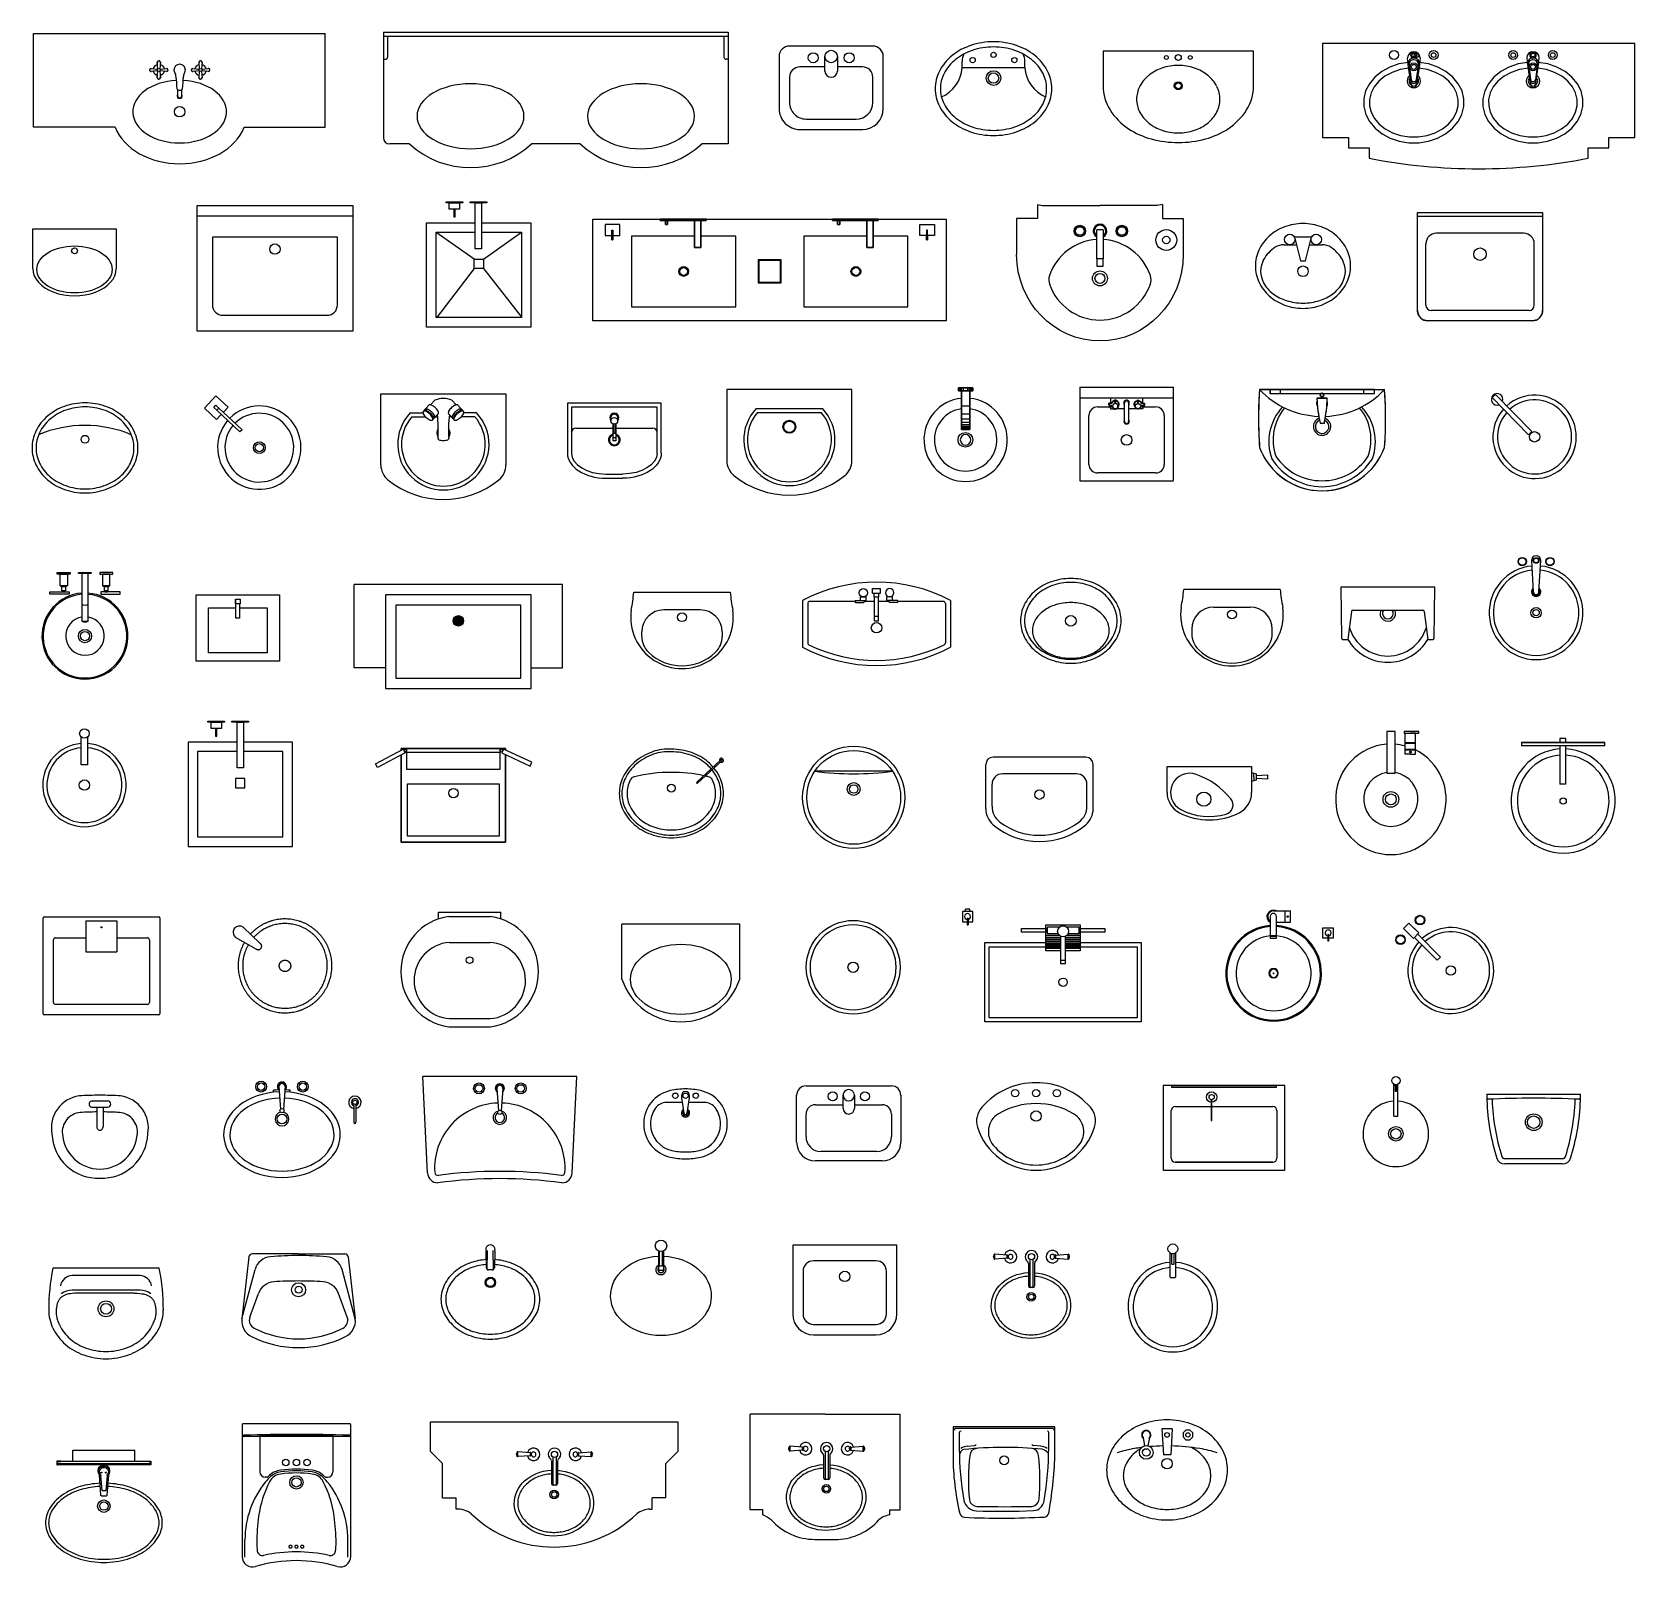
# Model space of a CAD drawing. Header units: inches. Extents: x -4148 to 3543, y 10663 to 18025.
import ezdxf

# ---------------------------------------------------------------- set-up
doc = ezdxf.new("R2010")
doc.units = ezdxf.units.IN
doc.header["$MEASUREMENT"] = 0
doc.layers.add('freecads.com', color=7, linetype='Continuous')
doc.styles.add('PL-01$0$Standard', font='ARIALN.TTF')

msp = doc.modelspace()

# ---------------------------------------------------------------- hatches: boundary and pattern name
h = msp.add_hatch(color=256)
h.dxf.hatch_style = 1
h.paths.add_polyline_path([(-2077.7, 15200.9, -1), (-2127.7, 15200.9, -1)])

# ---------------------------------------------------------------- linework, layer by layer
for p, q in [((-2452.7, 14975.9), (-2602.7, 14975.9)), ((-1752.7, 14975.9), (-1602.7, 14975.9)), ((-479.5, 12700.3), (-479.5, 12925.3)), ((-434.5, 12970.3), (-24.5, 12970.3)), ((-256.5, 12862.3), (-256.5, 12925.3)), ((-202.5, 12925.3), (-202.5, 12862.3)), ((20.5, 12925.3), (20.5, 12812.8)), ((-389.5, 12880.3), (-256.5, 12880.3)), ((-202.5, 12880.3), (-69.5, 12880.3)), ((-434.5, 12727.3), (-434.5, 12835.3)), ((-24.5, 12835.3), (-24.5, 12727.3)), ((20.5, 12812.8), (20.5, 12700.3)), ((-96.5, 12655.3), (-362.5, 12655.3)), ((-69.5, 12610.3), (-389.5, 12610.3))]:
    msp.add_line(p, q)
for points in [[(-2602.7, 14975.9), (-2602.7, 15375.9)], [(-1602.7, 14975.9), (-1602.7, 15375.9)]]:
    msp.add_lwpolyline(points)
for points in [[(-1752.7, 15325.9), (-2452.7, 15325.9), (-2452.7, 14875.9), (-1752.7, 14875.9)], [(-1802.7, 15275.9), (-2402.7, 15275.9), (-2402.7, 14925.9), (-1802.7, 14925.9)]]:
    msp.add_lwpolyline(points, close=True)
for centre, radius in [((-2102.7, 15200.9), 25), ((-307, 12919.9), 21.6), ((-151.9, 12919.9), 21.6)]:
    msp.add_circle(centre, radius)
for centre, radius, start, end in [((-434.5, 12925.3), 45, 90, 180), ((-229.5, 12925.3), 27, 360, 180.0005), ((-229.5, 12925.3), 27, 180.0005, 0), ((-24.5, 12925.3), 45, 0, 90), ((-389.5, 12835.3), 45, 90, 180), ((-229.5, 12862.3), 27, 180, 0), ((-69.5, 12835.3), 45, 0, 90), ((-389.5, 12700.3), 90, 180, 270), ((-362.5, 12727.3), 72, 180, 270), ((-96.5, 12727.3), 72, 270, 0), ((-69.5, 12700.3), 90, 270, 0)]:
    msp.add_arc(centre, radius, start, end)
at = {"layer": 'freecads.com'}
for p, q in [((-4141.5, 17568), (-4141.5, 18018)), ((-4141.5, 18018), (-2741.5, 18018)), ((-2741.5, 17818), (-2741.5, 18018)), ((-113.7, 17957.8), (-513.7, 17957.8)), ((1712.7, 17933.5), (991, 17933.5)), ((991, 17933.5), (991, 17766.4)), ((1712.7, 17766.4), (1712.7, 17933.5)), ((3543, 17969.4), (2043, 17969.4)), ((2043, 17969.4), (2043, 17519.4)), ((3543, 17519.4), (3543, 17969.4)), ((-3577.1, 17850.2), (-3566.4, 17849.3)), ((-3577.1, 17850.2), (-3545.4, 17847.6)), ((-3544.6, 17848.5), (-3547.1, 17880.2)), ((-3546.3, 17869.4), (-3547, 17879)), ((-3532.6, 17880.2), (-3535.2, 17848.5)), ((-3534.4, 17847.6), (-3502.6, 17850.2)), ((-3532.6, 17880.2), (-3533.5, 17869.4)), ((-3513.4, 17849.3), (-3503.8, 17850.1)), ((-3439.9, 17870.2), (-3439.9, 17870.2)), ((-3377.1, 17850.2), (-3366.4, 17849.3)), ((-3377.1, 17850.2), (-3345.4, 17847.6)), ((-3344.6, 17848.5), (-3347.1, 17880.2)), ((-3346.3, 17869.4), (-3347, 17879)), ((-3332.6, 17880.2), (-3335.2, 17848.5)), ((-3334.4, 17847.6), (-3302.6, 17850.2)), ((-3332.6, 17880.2), (-3333.5, 17869.4)), ((-3313.4, 17849.3), (-3303.8, 17850.1)), ((-563.7, 17907.8), (-563.7, 17657.8)), ((-343.7, 17857.8), (-463.7, 17857.8)), ((-343.7, 17837.8), (-343.7, 17907.8)), ((-283.7, 17907.8), (-283.7, 17837.8)), ((-163.7, 17857.8), (-283.7, 17857.8)), ((-63.7, 17657.8), (-63.7, 17907.8)), ((315.2, 17854.4), (315.2, 17883.3)), ((315.2, 17854.4), (615.2, 17854.4)), ((615.2, 17854.4), (615.2, 17883.3)), ((2367, 17857.1), (2327.9, 17835.8)), ((2410.4, 17871.8), (2367, 17857.1)), ((2417.2, 17844.8), (2378.1, 17831.6)), ((2456.7, 17879.4), (2410.4, 17871.8)), ((2460.3, 17852), (2417.2, 17844.8)), ((2455, 17869.1), (2451.8, 17900.6)), ((2460, 17836.1), (2455, 17869.1)), ((2460, 17871.1), (2470, 17797.4)), ((2504.1, 17871.1), (2494, 17797.4)), ((2546.8, 17844.8), (2503.7, 17852)), ((2509.1, 17869.1), (2504.1, 17836.1)), ((2553.6, 17871.8), (2507.4, 17879.4)), ((2512.2, 17900.6), (2509.1, 17869.1)), ((2585.9, 17831.6), (2546.8, 17844.8)), ((2597, 17857.1), (2553.6, 17871.8)), ((2636.1, 17835.8), (2597, 17857.1)), ((2938.4, 17857.1), (2899.3, 17835.8)), ((2981.9, 17871.8), (2938.4, 17857.1)), ((2988.6, 17844.8), (2949.5, 17831.6)), ((3028.1, 17879.4), (2981.9, 17871.8)), ((3031.7, 17852), (2988.6, 17844.8)), ((3023.6, 17900.6), (3026.7, 17869.1)), ((3026.7, 17869.1), (3031.7, 17836.1)), ((3031.7, 17871.1), (3041.8, 17797.4)), ((3075.8, 17871.1), (3065.8, 17797.4)), ((3118.3, 17844.8), (3075.1, 17852)), ((3075.8, 17836.1), (3080.8, 17869.1)), ((3125, 17871.8), (3078.8, 17879.4)), ((3080.8, 17869.1), (3084, 17900.6)), ((3157.4, 17831.6), (3118.3, 17844.8)), ((3168.5, 17857.1), (3125, 17871.8)), ((3207.5, 17835.8), (3168.5, 17857.1)), ((-3545.4, 17838.3), (-3577.1, 17835.7)), ((-3566.4, 17836.6), (-3576, 17835.8)), ((-3547.1, 17805.7), (-3544.6, 17837.4)), ((-3547.1, 17805.7), (-3546.3, 17816.5)), ((-3535.2, 17837.4), (-3532.6, 17805.7)), ((-3502.6, 17835.7), (-3534.4, 17838.3)), ((-3533.5, 17816.5), (-3532.7, 17806.9)), ((-3502.6, 17835.7), (-3513.4, 17836.6)), ((-3467.1, 17843), (-3467.1, 17843)), ((-3345.4, 17838.3), (-3377.1, 17835.7)), ((-3366.4, 17836.6), (-3376, 17835.8)), ((-3347.1, 17805.7), (-3344.6, 17837.4)), ((-3347.1, 17805.7), (-3346.3, 17816.5)), ((-3335.2, 17837.4), (-3332.6, 17805.7)), ((-3302.6, 17835.7), (-3334.4, 17838.3)), ((-3333.5, 17816.5), (-3332.7, 17806.9)), ((-3302.6, 17835.7), (-3313.4, 17836.6)), ((-2741.5, 17718), (-2741.5, 17818)), ((-513.7, 17807.8), (-513.7, 17687.8)), ((-113.7, 17687.8), (-113.7, 17807.8)), ((2268.7, 17777.4), (2250.9, 17742.3)), ((2294.7, 17808.9), (2268.7, 17777.4)), ((2314.3, 17789.2), (2292, 17762.1)), ((2327.9, 17835.8), (2294.7, 17808.9)), ((2343.4, 17812.8), (2314.3, 17789.2)), ((2378.1, 17831.6), (2343.4, 17812.8)), ((2466, 17794.4), (2460, 17836.1)), ((2470, 17776.1), (2468, 17788.1)), ((2471, 17768.6), (2470, 17776.1)), ((2494.1, 17776.1), (2493, 17768.6)), ((2496.1, 17788.1), (2494, 17776.1)), ((2504.1, 17836.1), (2498, 17794.4)), ((2620.7, 17812.8), (2585.9, 17831.6)), ((2649.7, 17789.2), (2620.7, 17812.8)), ((2669.3, 17808.9), (2636.1, 17835.8)), ((2672, 17762.1), (2649.7, 17789.2)), ((2695.3, 17777.4), (2669.3, 17808.9)), ((2713.2, 17742.3), (2695.3, 17777.4)), ((2840.1, 17777.4), (2822.3, 17742.3)), ((2866.2, 17808.9), (2840.1, 17777.4)), ((2885.7, 17789.2), (2863.4, 17762.1)), ((2899.3, 17835.8), (2866.2, 17808.9)), ((2914.8, 17812.8), (2885.7, 17789.2)), ((2949.5, 17831.6), (2914.8, 17812.8)), ((3031.7, 17836.1), (3037.7, 17794.4)), ((3039.7, 17788.1), (3041.8, 17776.1)), ((3041.7, 17776.1), (3042.8, 17768.6)), ((3064.8, 17768.6), (3065.8, 17776.1)), ((3065.8, 17776.1), (3067.8, 17788.1)), ((3069.8, 17794.4), (3075.8, 17836.1)), ((3192.1, 17812.8), (3157.4, 17831.6)), ((3221.1, 17789.2), (3192.1, 17812.8)), ((3240.7, 17808.9), (3207.5, 17835.8)), ((3243.5, 17762.1), (3221.1, 17789.2)), ((3266.7, 17777.4), (3240.7, 17808.9)), ((3284.6, 17742.3), (3266.7, 17777.4)), ((-3451.4, 17719.2), (-3451.4, 17719.1)), ((-3451.4, 17719.2), (-3451.4, 17719.1)), ((-3451.4, 17719.1), (-3451.4, 17717.5)), ((-3451.4, 17719.1), (-3451.4, 17717.2)), ((-3450.4, 17748.4), (-3450.4, 17720.1)), ((-3450.4, 17720.1), (-3450.4, 17723.9)), ((-3450.4, 17719.5), (-3450.4, 17720.1)), ((-3450.4, 17720.1), (-3450.4, 17719.5)), ((-3429.4, 17720.1), (-3429.4, 17748.4)), ((-3429.4, 17719.5), (-3429.4, 17720.1)), ((-3428.4, 17719.2), (-3429.3, 17720.1)), ((-3428.4, 17719.1), (-3428.4, 17719.2)), ((-3428.4, 17719.1), (-3428.4, 17719.2)), ((-3428.4, 17717.2), (-3428.4, 17719.1)), ((-2741.5, 17568), (-2741.5, 17718)), ((2250.9, 17742.3), (2241.9, 17705.2)), ((2241.9, 17705.2), (2242, 17667.3)), ((2277, 17732.7), (2269.5, 17701.9)), ((2269.5, 17701.9), (2269.7, 17670.8)), ((2292, 17762.1), (2277, 17732.7)), ((2687, 17732.7), (2672, 17762.1)), ((2694.5, 17701.9), (2687, 17732.7)), ((2694.3, 17670.8), (2694.5, 17701.9)), ((2722.2, 17705.2), (2713.2, 17742.3)), ((2722, 17667.3), (2722.2, 17705.2)), ((2822.3, 17742.3), (2813.3, 17705.2)), ((2813.3, 17705.2), (2813.5, 17667.3)), ((2848.4, 17732.7), (2841, 17701.9)), ((2841, 17701.9), (2841.1, 17670.8)), ((2863.4, 17762.1), (2848.4, 17732.7)), ((3258.5, 17732.7), (3243.5, 17762.1)), ((3265.9, 17701.9), (3258.5, 17732.7)), ((3265.8, 17670.8), (3265.9, 17701.9)), ((3293.6, 17705.2), (3284.6, 17742.3)), ((3293.4, 17667.3), (3293.6, 17705.2)), ((2242, 17667.3), (2251.4, 17630.2)), ((2251.4, 17630.2), (2269.6, 17595.3)), ((2269.7, 17670.8), (2277.4, 17640.1)), ((2277.4, 17640.1), (2292.7, 17610.8)), ((2671.3, 17610.8), (2686.6, 17640.1)), ((2686.6, 17640.1), (2694.3, 17670.8)), ((2694.5, 17595.3), (2712.6, 17630.2)), ((2712.6, 17630.2), (2722, 17667.3)), ((2813.5, 17667.3), (2822.8, 17630.2)), ((2822.8, 17630.2), (2841, 17595.3)), ((2841.1, 17670.8), (2848.8, 17640.1)), ((2848.8, 17640.1), (2864.1, 17610.8)), ((3242.7, 17610.8), (3258, 17640.1)), ((3258, 17640.1), (3265.8, 17670.8)), ((3265.9, 17595.3), (3284.1, 17630.2)), ((3284.1, 17630.2), (3293.4, 17667.3)), ((-3749.9, 17568), (-4141.5, 17568)), ((-3129.8, 17568), (-2741.5, 17568)), ((-463.7, 17557.8), (-163.7, 17557.8)), ((-433.7, 17607.8), (-193.7, 17607.8)), ((2269.6, 17595.3), (2295.9, 17563.9)), ((2292.7, 17610.8), (2315.3, 17583.8)), ((2295.9, 17563.9), (2329.3, 17537.2)), ((2315.3, 17583.8), (2344.6, 17560.4)), ((2329.3, 17537.2), (2368.5, 17516.2)), ((2344.6, 17560.4), (2379.5, 17541.7)), ((2379.5, 17541.7), (2418.7, 17528.7)), ((2545.3, 17528.7), (2584.5, 17541.7)), ((2584.5, 17541.7), (2619.5, 17560.4)), ((2595.5, 17516.2), (2634.7, 17537.2)), ((2619.5, 17560.4), (2648.7, 17583.8)), ((2634.7, 17537.2), (2668.2, 17563.9)), ((2648.7, 17583.8), (2671.3, 17610.8)), ((2668.2, 17563.9), (2694.5, 17595.3)), ((2841, 17595.3), (2867.3, 17563.9)), ((2864.1, 17610.8), (2886.7, 17583.8)), ((2867.3, 17563.9), (2900.7, 17537.2)), ((2886.7, 17583.8), (2916, 17560.4)), ((2900.7, 17537.2), (2940, 17516.2)), ((2916, 17560.4), (2950.9, 17541.7)), ((2950.9, 17541.7), (2990.1, 17528.7)), ((3116.7, 17528.7), (3156, 17541.7)), ((3156, 17541.7), (3190.9, 17560.4)), ((3166.9, 17516.2), (3206.2, 17537.2)), ((3190.9, 17560.4), (3220.2, 17583.8)), ((3206.2, 17537.2), (3239.6, 17563.9)), ((3220.2, 17583.8), (3242.7, 17610.8)), ((3239.6, 17563.9), (3265.9, 17595.3)), ((2043, 17519.4), (2167.8, 17519.4)), ((2167.8, 17519.4), (2167.8, 17469.4)), ((2167.8, 17469.4), (2267.8, 17469.4)), ((2267.8, 17469.4), (2267.8, 17419.4)), ((2368.5, 17516.2), (2412.1, 17501.8)), ((2412.1, 17501.8), (2458.4, 17494.4)), ((2418.7, 17528.7), (2460.6, 17522.1)), ((2458.4, 17494.4), (2505.6, 17494.4)), ((2460.6, 17522.1), (2503.4, 17522.1)), ((2503.4, 17522.1), (2545.3, 17528.7)), ((2505.6, 17494.4), (2551.9, 17501.8)), ((2551.9, 17501.8), (2595.5, 17516.2)), ((2940, 17516.2), (2983.6, 17501.8)), ((2983.6, 17501.8), (3029.8, 17494.4)), ((2990.1, 17528.7), (3032, 17522.1)), ((3029.8, 17494.4), (3077, 17494.4)), ((3032, 17522.1), (3074.8, 17522.1)), ((3074.8, 17522.1), (3116.7, 17528.7)), ((3077, 17494.4), (3123.3, 17501.8)), ((3123.3, 17501.8), (3166.9, 17516.2)), ((3318, 17419.4), (3318, 17469.4)), ((3318, 17469.4), (3418, 17469.4)), ((3418, 17519.4), (3543, 17519.4)), ((3418, 17469.4), (3418, 17519.4)), ((-2607.7, 17191.5), (-3357.7, 17191.5)), ((-3357.7, 17191.5), (-3357.7, 16591.5)), ((-2607.7, 16591.5), (-2607.7, 17191.5)), ((-2161.8, 17210.2), (-2081.8, 17210.2)), ((-2161.8, 17205.2), (-2161.8, 17210.2)), ((-2081.8, 17205.2), (-2161.8, 17205.2)), ((-2146.8, 17205.2), (-2096.8, 17205.2)), ((-2146.8, 17175.2), (-2146.8, 17205.2)), ((-2096.8, 17175.2), (-2146.8, 17175.2)), ((-2118.6, 17175.2), (-2125.1, 17175.2)), ((-2125.1, 17175.2), (-2125.1, 17138.3)), ((-2118.6, 17138.3), (-2118.6, 17175.2)), ((-2096.8, 17205.2), (-2096.8, 17175.2)), ((-2081.8, 17210.2), (-2081.8, 17205.2)), ((-2046.3, 17210.2), (-1966.3, 17210.2)), ((-2046.3, 17205.2), (-2046.3, 17210.2)), ((-1966.3, 17205.2), (-2046.3, 17205.2)), ((-2021.3, 17205.2), (-1991.3, 17205.2)), ((-2021.3, 16985.2), (-2021.3, 17205.2)), ((-1991.3, 17205.2), (-1991.3, 16985.2)), ((-1966.3, 17210.2), (-1966.3, 17205.2)), ((676, 17197.7), (701, 17193.7)), ((676, 17197.7), (676, 17130.7)), ((676, 17197.7), (701, 17193.7)), ((676, 17197.7), (676, 17130.7)), ((676, 17197.7), (701, 17193.7)), ((676, 17197.7), (676, 17130.7)), ((676, 17197.7), (701, 17193.7)), ((676, 17197.7), (676, 17130.7)), ((701, 17193.7), (976, 17193.7)), ((701, 17193.7), (976, 17193.7)), ((701, 17193.7), (976, 17193.7)), ((701, 17193.7), (976, 17193.7)), ((1251, 17193.7), (976, 17193.7)), ((1251, 17193.7), (976, 17193.7)), ((1251, 17193.7), (976, 17193.7)), ((1251, 17193.7), (976, 17193.7)), ((1276, 17197.7), (1251, 17193.7)), ((1276, 17197.7), (1251, 17193.7)), ((1276, 17197.7), (1251, 17193.7)), ((1276, 17197.7), (1251, 17193.7)), ((1276, 17197.7), (1276, 17130.7)), ((1276, 17197.7), (1276, 17130.7)), ((1276, 17197.7), (1276, 17130.7)), ((1276, 17197.7), (1276, 17130.7)), ((2499.8, 17159.7), (3099.8, 17159.7)), ((2499.8, 16689.7), (2499.8, 17159.7)), ((3099.8, 17159.7), (3099.8, 16689.7)), ((-4144.4, 16890.1), (-4144.4, 17080.5)), ((-4144.4, 17080.5), (-3744.4, 17080.5)), ((-3744.4, 17080.5), (-3744.4, 16890.1)), ((-2607.7, 17141.5), (-3357.7, 17141.5)), ((-2254.9, 16610.2), (-2254.9, 17110.2)), ((-2254.9, 17110.2), (-2021.3, 17110.2)), ((-2125.1, 17138.3), (-2118.6, 17138.3)), ((-1991.3, 17110.2), (-1754.9, 17110.2)), ((-1754.9, 17110.2), (-1754.9, 16610.2)), ((-1456.7, 16639.5), (-1456.7, 17126.7)), ((-1456.7, 17126.7), (238, 17126.7)), ((-1328.4, 17101.7, 0), (-1398.4, 17101.7, 0)), ((-1398.4, 17101.7, 0), (-1398.4, 17049.2, 0)), ((-1365.5, 17075.4, 0), (-1361.3, 17075.4, 0)), ((-1365.5, 17028.2, 0), (-1365.5, 17075.4, 0)), ((-1361.3, 17075.4, 0), (-1361.3, 17028.2, 0)), ((-1328.4, 17049.2, 0), (-1328.4, 17101.7, 0)), ((-1134.3, 17121.7), (-1134.3, 17126.7)), ((-1134.3, 17126.7), (-914.3, 17126.7)), ((-914.3, 17126.7), (-1134.3, 17126.7)), ((-1134.3, 17126.7), (-1134.3, 17121.7)), ((-1109.3, 17121.7), (-1134.3, 17121.7)), ((-1134.3, 17121.7), (-914.3, 17121.7)), ((-1109.3, 17101.7), (-1109.3, 17121.7)), ((-1099.3, 17101.7), (-1109.3, 17101.7)), ((-969.3, 17121.7), (-1099.3, 17121.7)), ((-1099.3, 17121.7), (-1099.3, 17101.7)), ((-969.3, 16991.7), (-969.3, 17121.7)), ((-914.3, 17121.7), (-939.3, 17121.7)), ((-939.3, 17121.7), (-939.3, 16991.7)), ((-914.3, 17126.7), (-914.3, 17121.7)), ((-914.3, 17121.7), (-914.3, 17126.7)), ((-307.8, 17121.7), (-307.8, 17126.7)), ((-307.8, 17126.7), (-87.8, 17126.7)), ((-87.8, 17126.7), (-307.8, 17126.7)), ((-307.8, 17126.7), (-307.8, 17121.7)), ((-282.8, 17121.7), (-307.8, 17121.7)), ((-307.8, 17121.7), (-87.8, 17121.7)), ((-282.8, 17101.7), (-282.8, 17121.7)), ((-272.8, 17101.7), (-282.8, 17101.7)), ((-142.8, 17121.7), (-272.8, 17121.7)), ((-272.8, 17121.7), (-272.8, 17101.7)), ((-142.8, 16991.7), (-142.8, 17121.7)), ((-87.8, 17121.7), (-112.8, 17121.7)), ((-112.8, 17121.7), (-112.8, 16991.7)), ((-87.8, 17126.7), (-87.8, 17121.7)), ((-87.8, 17121.7), (-87.8, 17126.7)), ((111.3, 17049.2, 0), (111.3, 17101.7, 0)), ((111.3, 17101.7, 0), (181.3, 17101.7, 0)), ((111.3, 17049.2, 0), (111.3, 17101.7, 0)), ((111.3, 17101.7, 0), (181.3, 17101.7, 0)), ((148.4, 17075.4, 0), (144.2, 17075.4, 0)), ((144.2, 17075.4, 0), (144.2, 17028.2, 0)), ((148.4, 17028.2, 0), (148.4, 17075.4, 0)), ((181.3, 17101.7, 0), (181.3, 17049.2, 0)), ((181.3, 17101.7, 0), (181.3, 17049.2, 0)), ((238, 17126.7), (238, 16639.5)), ((576, 17130.7), (576, 16957.6)), ((676, 17130.7), (576, 17130.7)), ((576, 17130.7), (576, 16957.6)), ((676, 17130.7), (576, 17130.7)), ((576, 17130.7), (576, 16957.6)), ((676, 17130.7), (576, 17130.7)), ((576, 17130.7), (576, 16957.6)), ((676, 17130.7), (576, 17130.7)), ((960.5, 16936.7), (960.5, 17075.4)), ((960.5, 16936.7), (960.5, 17075.4)), ((960.5, 16936.7), (960.5, 17075.4)), ((960.5, 16936.7), (960.5, 17075.4)), ((962.5, 17077.4), (989.4, 17077.4)), ((962.5, 17077.4), (989.4, 17077.4)), ((962.5, 17077.4), (989.4, 17077.4)), ((962.5, 17077.4), (989.4, 17077.4)), ((991.4, 17075.4), (991.4, 16936.7)), ((991.4, 17075.4), (991.4, 16936.7)), ((991.4, 17075.4), (991.4, 16936.7)), ((991.4, 17075.4), (991.4, 16936.7)), ((1276, 17130.7), (1376, 17130.7)), ((1276, 17130.7), (1376, 17130.7)), ((1276, 17130.7), (1376, 17130.7)), ((1276, 17130.7), (1376, 17130.7)), ((1376, 17130.7), (1376, 16957.6)), ((1376, 17130.7), (1376, 16957.6)), ((1376, 17130.7), (1376, 16957.6)), ((1376, 17130.7), (1376, 16957.6)), ((3099.8, 17139.7), (2499.8, 17139.7)), ((-2682.7, 17041.5), (-3282.7, 17041.5)), ((-3282.7, 17041.5), (-3282.7, 16716.5)), ((-2682.7, 16716.5), (-2682.7, 17041.5)), ((-2209.4, 16655.7), (-2209.4, 17064.8)), ((-2209.4, 17064.8), (-2021.3, 17064.8)), ((-2027.4, 16936.4), (-2209.4, 17063.1)), ((-1991.3, 17064.8), (-1800.3, 17064.8)), ((-1982.4, 16936.4), (-1800.3, 17064.8)), ((-1800.3, 17064.8), (-1800.3, 16655.7)), ((-1398.4, 17049.2, 0), (-1365.5, 17049.2, 0)), ((-1361.3, 17028.2, 0), (-1365.5, 17028.2, 0)), ((-1361.3, 17049.2, 0), (-1328.4, 17049.2, 0)), ((-969.3, 17046.7, 0), (-1271.8, 17046.7, 0)), ((-1271.8, 17046.7, 0), (-1271.8, 16707.7, 0)), ((-969.3, 17046.7, 0), (-1271.8, 17046.7, 0)), ((-1271.8, 17046.7, 0), (-1271.8, 16707.7, 0)), ((-771.8, 17046.7, 0), (-939.3, 17046.7, 0)), ((-771.8, 17046.7, 0), (-939.3, 17046.7, 0)), ((-771.8, 16707.7, 0), (-771.8, 17046.7, 0)), ((-771.8, 16707.7, 0), (-771.8, 17046.7, 0)), ((-142.8, 17046.7, 0), (-445.3, 17046.7, 0)), ((-445.3, 17046.7, 0), (-445.3, 16707.7, 0)), ((-142.8, 17046.7, 0), (-445.3, 17046.7, 0)), ((-445.3, 17046.7, 0), (-445.3, 16707.7, 0)), ((54.7, 17046.7, 0), (-112.8, 17046.7, 0)), ((54.7, 17046.7, 0), (-112.8, 17046.7, 0)), ((54.7, 16707.7, 0), (54.7, 17046.7, 0)), ((54.7, 16707.7, 0), (54.7, 17046.7, 0)), ((144.2, 17049.2, 0), (111.3, 17049.2, 0)), ((144.2, 17049.2, 0), (111.3, 17049.2, 0)), ((144.2, 17028.2, 0), (144.2, 17049.2, 0)), ((148.4, 17028.2, 0), (144.2, 17028.2, 0)), ((144.2, 17028.2, 0), (148.4, 17028.2, 0)), ((181.3, 17049.2, 0), (148.4, 17049.2, 0)), ((148.4, 17049.2, 0), (148.4, 17028.2, 0)), ((181.3, 17049.2, 0), (148.4, 17049.2, 0)), ((1858, 17004.6), (1918.4, 17004.6)), ((1912.1, 17042.7), (1988.3, 17042.7)), ((1912.1, 17030), (1937.5, 16928.4)), ((1962.9, 16928.4), (1988.3, 17030)), ((1981.9, 17004.6), (2042.5, 17004.6)), ((2539.8, 16714.7), (2539.8, 17009.7)), ((3009.8, 17059.7), (2589.8, 17059.7)), ((3059.8, 16714.7), (3059.8, 17009.7)), ((-2027.4, 16891.4), (-2027.4, 16936.4)), ((-2027.4, 16936.4), (-1982.4, 16936.4)), ((-1991.3, 16985.2), (-2021.3, 16985.2)), ((-1982.4, 16936.4), (-1982.4, 16891.4)), ((-939.3, 16991.7), (-969.3, 16991.7)), ((-112.8, 16991.7), (-142.8, 16991.7)), ((991.4, 16936.7), (960.5, 16936.7)), ((991.4, 16936.7), (960.5, 16936.7)), ((960.5, 16936.7), (960.5, 16902.7)), ((991.4, 16936.7), (960.5, 16936.7)), ((991.4, 16936.7), (960.5, 16936.7)), ((960.5, 16936.7), (960.5, 16902.7)), ((991.4, 16936.7), (960.5, 16936.7)), ((991.4, 16936.7), (960.5, 16936.7)), ((960.5, 16936.7), (960.5, 16902.7)), ((991.4, 16936.7), (960.5, 16936.7)), ((991.4, 16936.7), (960.5, 16936.7)), ((960.5, 16936.7), (960.5, 16902.7)), ((991.4, 16902.7), (991.4, 16936.7)), ((991.4, 16902.7), (991.4, 16936.7)), ((991.4, 16902.7), (991.4, 16936.7)), ((991.4, 16902.7), (991.4, 16936.7)), ((1937.5, 16928.4), (1962.9, 16928.4)), ((-2027.4, 16891.4), (-2207.7, 16654)), ((-1982.4, 16891.4), (-2027.4, 16891.4)), ((-1982.4, 16891.4), (-1798.6, 16655.7)), ((960.5, 16902.7), (991.4, 16902.7)), ((960.5, 16902.7), (991.4, 16902.7)), ((960.5, 16902.7), (991.4, 16902.7)), ((960.5, 16902.7), (991.4, 16902.7)), ((-1271.8, 16707.7, 0), (-771.8, 16707.7, 0)), ((-1271.8, 16707.7, 0), (-771.8, 16707.7, 0)), ((-445.3, 16707.7, 0), (54.7, 16707.7, 0)), ((-445.3, 16707.7, 0), (54.7, 16707.7, 0)), ((-3232.7, 16666.5), (-2732.7, 16666.5)), ((-1800.3, 16655.7), (-2209.4, 16655.7)), ((238, 16639.5), (-1456.7, 16639.5)), ((3049.8, 16639.7), (2549.8, 16639.7)), ((3034.8, 16689.7), (2564.8, 16689.7)), ((-3357.7, 16591.5), (-2607.7, 16591.5)), ((-1754.9, 16610.2), (-2254.9, 16610.2)), ((296.4, 16319.1), (296.4, 16304.1)), ((366.4, 16319.1), (296.4, 16319.1)), ((296.4, 16304.1), (296.4, 16319.1)), ((296.6, 16304.1), (296.6, 16319.1)), ((296.8, 16304.1), (296.8, 16319.1)), ((297.2, 16304.1), (297.2, 16319.1)), ((297.8, 16304.1), (297.8, 16319.1)), ((298.7, 16304.1), (298.7, 16319.1)), ((300.3, 16304.1), (300.3, 16319.1)), ((302.6, 16304.1), (302.6, 16319.1)), ((306.2, 16304.1), (306.2, 16319.1)), ((312.2, 16304.1), (312.2, 16319.1)), ((320.9, 16304.1), (320.9, 16319.1)), ((341.8, 16304.1), (341.8, 16319.1)), ((350.5, 16304.1), (350.5, 16319.1)), ((356.5, 16304.1), (356.5, 16319.1)), ((360.1, 16304.1), (360.1, 16319.1)), ((362.4, 16304.1), (362.4, 16319.1)), ((364, 16304.1), (364, 16319.1)), ((364.9, 16304.1), (364.9, 16319.1)), ((365.5, 16304.1), (365.5, 16319.1)), ((365.9, 16304.1), (365.9, 16319.1)), ((366.1, 16304.1), (366.1, 16319.1)), ((366.3, 16304.1), (366.3, 16319.1)), ((366.4, 16304.1), (366.4, 16319.1)), ((878.9, 16322.1), (1328.9, 16322.1)), ((878.9, 16322.1), (878.9, 15875.3)), ((1328.9, 15875.3), (1328.9, 16322.1)), ((1741.8, 16309.8), (1739, 16262.8)), ((1741.8, 16309.8), (1739, 16262.8)), ((2041.8, 16309.8), (1741.8, 16309.8)), ((2041.8, 16309.8), (1741.8, 16309.8)), ((1742.5, 16309.8), (2341, 16309.8)), ((1742.5, 16309.8), (2341, 16309.8)), ((1792.6, 16291.8), (1792.6, 16309.8)), ((1792.6, 16291.8), (1792.6, 16309.8)), ((1842.6, 16291.8), (1842.6, 16309.8)), ((1842.6, 16291.8), (1842.6, 16309.8)), ((2341.8, 16309), (2041.8, 16309.8)), ((2341.8, 16309), (2041.8, 16309.8)), ((2344.8, 16257.8), (2341.8, 16309)), ((2344.8, 16257.8), (2341.8, 16309)), ((-3320.8, 16221.1), (-3266.2, 16279.6)), ((-3276.7, 16224.4), (-3266.5, 16235.4)), ((-3266.5, 16235.4), (-3251.9, 16221.7)), ((-3266.2, 16279.6), (-3207.8, 16225)), ((-2474.5, 16290.3), (-1874.5, 16290.3)), ((-2474.5, 15948.8), (-2474.5, 16290.3)), ((-1874.5, 16290.3), (-1874.5, 15948.8)), ((-1129.3, 16245), (-1579.3, 16245)), ((-1579.3, 16245), (-1579.3, 16005)), ((-1129.3, 16005), (-1129.3, 16245)), ((296.4, 16304.1), (366.4, 16304.1)), ((351.4, 16304.1), (311.4, 16304.1)), ((311.4, 16304.1), (311.4, 16119.1)), ((311.4, 16231.4), (351.4, 16231.4)), ((351.4, 16119.1), (351.4, 16304.1)), ((882.1, 16271.3), (1325.7, 16271.3)), ((1017.7, 16244.4), (1017.7, 16237)), ((1017.8, 16236.8), (1019.9, 16230.6)), ((1031.3, 16245.2), (1018.5, 16245.2)), ((1019.4, 16243.3), (1031.4, 16243.3)), ((1019.4, 16243.3), (1021.3, 16233.8)), ((1019.4, 16237.6), (1019.4, 16243.3)), ((1021.3, 16231.8), (1019.4, 16237.6)), ((1020.6, 16230), (1033.8, 16230)), ((1021.3, 16233.8), (1033.6, 16233.8)), ((1021.3, 16233.8), (1021.3, 16231.8)), ((1021.3, 16231.8), (1033.6, 16231.8)), ((1026.1, 16271.3), (1026.1, 16264.3)), ((1026.1, 16264.3), (1026.1, 16245.2)), ((1026.1, 16223.1), (1026.1, 16230)), ((1031.4, 16245.2), (1031.3, 16245.2)), ((1031.5, 16245.2), (1031.4, 16245.2)), ((1031.4, 16243.3), (1031.8, 16243.3)), ((1031.6, 16245.2), (1031.5, 16245.2)), ((1031.8, 16245.3), (1031.6, 16245.2)), ((1031.9, 16245.4), (1031.8, 16245.3)), ((1031.8, 16243.3), (1032.2, 16243.4)), ((1032, 16245.6), (1031.9, 16245.5)), ((1031.9, 16245.5), (1031.9, 16245.4)), ((1032.2, 16246.2), (1032, 16245.6)), ((1032, 16245.6), (1032, 16245.6)), ((1032.4, 16246.8), (1032.2, 16246.2)), ((1032.2, 16243.4), (1032.5, 16243.6)), ((1032.7, 16247.5), (1032.4, 16246.8)), ((1032.5, 16243.6), (1032.8, 16243.8)), ((1033, 16248.1), (1032.7, 16247.5)), ((1032.8, 16243.8), (1033.1, 16244)), ((1033.4, 16248.7), (1033, 16248.1)), ((1033.1, 16244), (1033.4, 16244.3)), ((1033.7, 16249.3), (1033.4, 16248.7)), ((1033.4, 16244.3), (1033.5, 16244.6)), ((1033.5, 16244.6), (1033.6, 16244.8)), ((1033.8, 16245.5), (1033.6, 16244.8)), ((1033.6, 16231.8), (1033.7, 16231.8)), ((1034.1, 16249.9), (1033.7, 16249.3)), ((1033.7, 16231.8), (1034, 16231.8)), ((1034.1, 16246.2), (1033.8, 16245.5)), ((1033.8, 16230), (1033.9, 16230)), ((1033.9, 16230), (1034, 16230)), ((1034, 16231.8), (1034.4, 16231.7)), ((1034, 16230), (1034.2, 16230)), ((1034.5, 16250.5), (1034.1, 16249.9)), ((1034.4, 16246.8), (1034.1, 16246.2)), ((1034.2, 16230), (1034.2, 16229.9)), ((1034.2, 16229.9), (1035.8, 16225.8)), ((1034.7, 16247.4), (1034.4, 16246.8)), ((1034.4, 16231.7), (1034.7, 16231.5)), ((1034.9, 16251), (1034.5, 16250.5)), ((1035.1, 16248.1), (1034.7, 16247.4)), ((1034.7, 16231.5), (1035, 16231.4)), ((1035.4, 16251.6), (1034.9, 16251)), ((1035, 16231.4), (1035.3, 16231.1)), ((1035.4, 16248.7), (1035.1, 16248.1)), ((1035.3, 16231.1), (1035.6, 16230.7)), ((1035.9, 16252.1), (1035.4, 16251.6)), ((1035.9, 16249.2), (1035.4, 16248.7)), ((1035.6, 16230.7), (1037.2, 16226.5)), ((1036.4, 16252.6), (1035.9, 16252.1)), ((1036.3, 16249.8), (1035.9, 16249.2)), ((1036.8, 16250.3), (1036.3, 16249.8)), ((1036.9, 16253.1), (1036.4, 16252.6)), ((1036.5, 16231.3), (1036.4, 16230.6)), ((1036.4, 16230.6), (1036.5, 16230)), ((1036.6, 16232.5), (1036.5, 16231.9)), ((1036.5, 16231.9), (1036.5, 16231.3)), ((1036.5, 16230), (1036.5, 16229.4)), ((1036.5, 16229.4), (1036.6, 16228.8)), ((1036.7, 16233.1), (1036.6, 16232.5)), ((1036.6, 16228.8), (1036.7, 16228.2)), ((1036.9, 16233.7), (1036.7, 16233.1)), ((1037.2, 16250.9), (1036.8, 16250.3)), ((1037.4, 16253.6), (1036.9, 16253.1)), ((1037, 16234.3), (1036.9, 16233.7)), ((1037.2, 16234.9), (1037, 16234.3)), ((1037.8, 16251.4), (1037.2, 16250.9)), ((1037.5, 16235.4), (1037.2, 16234.9)), ((1038, 16254), (1037.4, 16253.6)), ((1037.8, 16236), (1037.5, 16235.4)), ((1038.3, 16251.9), (1037.8, 16251.4)), ((1038.1, 16236.6), (1037.8, 16236)), ((1038.6, 16254.5), (1038, 16254)), ((1038.4, 16237.1), (1038.1, 16236.6)), ((1038.9, 16252.3), (1038.3, 16251.9)), ((1038.8, 16237.6), (1038.4, 16237.1)), ((1039.2, 16254.9), (1038.6, 16254.5)), ((1039.2, 16238.1), (1038.8, 16237.6)), ((1039.4, 16252.8), (1038.9, 16252.3)), ((1039.8, 16255.2), (1039.2, 16254.9)), ((1039.6, 16238.6), (1039.2, 16238.1)), ((1040, 16253.2), (1039.4, 16252.8)), ((1040, 16239), (1039.6, 16238.6)), ((1040.4, 16255.6), (1039.8, 16255.2)), ((1040.7, 16253.5), (1040, 16253.2)), ((1040.5, 16239.5), (1040, 16239)), ((1041.1, 16255.9), (1040.4, 16255.6)), ((1041, 16239.9), (1040.5, 16239.5)), ((1041.3, 16253.9), (1040.7, 16253.5)), ((1041.5, 16240.3), (1041, 16239.9)), ((1041.8, 16256.2), (1041.1, 16255.9)), ((1041.9, 16254.2), (1041.3, 16253.9)), ((1042, 16240.6), (1041.5, 16240.3)), ((1042.4, 16256.5), (1041.8, 16256.2)), ((1042.6, 16254.5), (1041.9, 16254.2)), ((1042.5, 16241), (1042, 16240.6)), ((1043.1, 16256.8), (1042.4, 16256.5)), ((1043.1, 16241.3), (1042.5, 16241)), ((1043.3, 16254.8), (1042.6, 16254.5)), ((1043.8, 16257), (1043.1, 16256.8)), ((1043.7, 16241.6), (1043.1, 16241.3)), ((1044, 16255.1), (1043.3, 16254.8)), ((1044.3, 16241.8), (1043.7, 16241.6)), ((1044.2, 16257.1), (1043.8, 16257)), ((1044.7, 16255.3), (1044, 16255.1)), ((1044.3, 16257.2), (1044.2, 16257.1)), ((1044.2, 16257.1), (1044.2, 16257.1)), ((1044.5, 16257.2), (1044.3, 16257.2)), ((1044.9, 16242.1), (1044.3, 16241.8)), ((1044.6, 16257.3), (1044.5, 16257.2)), ((1044.7, 16257.5), (1044.6, 16257.4)), ((1044.6, 16257.4), (1044.6, 16257.3)), ((1044.7, 16257.8), (1044.7, 16257.7)), ((1044.7, 16257.7), (1044.7, 16257.7)), ((1044.7, 16257.7), (1044.7, 16257.5)), ((1045, 16255.4), (1044.7, 16255.3)), ((1045.5, 16242.3), (1044.9, 16242.1)), ((1045.3, 16255.5), (1045, 16255.4)), ((1045.6, 16255.7), (1045.3, 16255.5)), ((1053.3, 16258.6), (1045.5, 16258.6)), ((1046.2, 16242.4), (1045.5, 16242.3)), ((1045.9, 16256), (1045.6, 16255.7)), ((1046.1, 16256.3), (1045.9, 16256)), ((1046.2, 16256.6), (1046.1, 16256.3)), ((1046.3, 16256.7), (1046.2, 16256.6)), ((1046.8, 16242.6), (1046.2, 16242.4)), ((1048.3, 16247.3), (1046.3, 16256.7)), ((1046.3, 16256.7), (1052.6, 16256.7)), ((1047, 16244.8), (1046.6, 16244.5)), ((1046.6, 16244.5), (1046.6, 16244.5)), ((1047.4, 16242.7), (1046.8, 16242.6)), ((1047.2, 16245.1), (1047, 16244.8)), ((1047.5, 16245.4), (1047.2, 16245.1)), ((1048.1, 16242.8), (1047.4, 16242.7)), ((1047.8, 16245.8), (1047.5, 16245.4)), ((1048, 16246.3), (1047.8, 16245.8)), ((1048.1, 16246.6), (1048, 16246.3)), ((1048.2, 16246.9), (1048.1, 16246.6)), ((1048.7, 16242.8), (1048.1, 16242.8)), ((1048.3, 16247.3), (1048.2, 16246.9)), ((1050.5, 16247.3), (1048.3, 16247.3)), ((1049.4, 16242.8), (1048.7, 16242.8)), ((1050.1, 16242.8), (1049.4, 16242.8)), ((1050.7, 16242.8), (1050.1, 16242.8)), ((1052.6, 16256.7), (1050.5, 16247.3)), ((1050.5, 16247.3), (1050.6, 16246.9)), ((1050.6, 16246.9), (1050.7, 16246.6)), ((1050.7, 16246.6), (1050.8, 16246.3)), ((1051.4, 16242.7), (1050.7, 16242.8)), ((1050.8, 16246.3), (1051, 16245.8)), ((1051, 16245.8), (1051.3, 16245.4)), ((1051.3, 16245.4), (1051.6, 16245.1)), ((1052, 16242.6), (1051.4, 16242.7)), ((1051.6, 16245.1), (1051.9, 16244.8)), ((1051.9, 16244.8), (1052.2, 16244.5)), ((1052.7, 16242.4), (1052, 16242.6)), ((1052.2, 16244.5), (1052.2, 16244.5)), ((1052.6, 16256.7), (1052.6, 16256.6)), ((1052.6, 16256.6), (1052.7, 16256.3)), ((1052.7, 16256.3), (1053, 16256)), ((1053.3, 16242.3), (1052.7, 16242.4)), ((1053, 16256), (1053.2, 16255.7)), ((1053.2, 16255.7), (1053.5, 16255.5)), ((1053.9, 16242.1), (1053.3, 16242.3)), ((1053.5, 16255.5), (1053.8, 16255.4)), ((1053.8, 16255.4), (1054.1, 16255.3)), ((1054.5, 16241.8), (1053.9, 16242.1)), ((1054.1, 16257.7), (1054.1, 16257.8)), ((1054.1, 16257.5), (1054.1, 16257.7)), ((1054.1, 16257.7), (1054.1, 16257.7)), ((1054.2, 16257.4), (1054.1, 16257.5)), ((1054.8, 16255.1), (1054.1, 16255.3)), ((1054.3, 16257.3), (1054.2, 16257.4)), ((1054.3, 16257.2), (1054.3, 16257.3)), ((1054.5, 16257.2), (1054.3, 16257.2)), ((1054.6, 16257.1), (1054.5, 16257.2)), ((1055.1, 16241.6), (1054.5, 16241.8)), ((1055.2, 16256.9), (1054.6, 16257.1)), ((1054.6, 16257.1), (1054.6, 16257.1)), ((1055.5, 16254.8), (1054.8, 16255.1)), ((1055.7, 16241.3), (1055.1, 16241.6)), ((1055.9, 16256.7), (1055.2, 16256.9)), ((1056.2, 16254.5), (1055.5, 16254.8)), ((1056.3, 16241), (1055.7, 16241.3)), ((1056.6, 16256.4), (1055.9, 16256.7)), ((1056.9, 16254.2), (1056.2, 16254.5)), ((1056.8, 16240.6), (1056.3, 16241)), ((1057.2, 16256.1), (1056.6, 16256.4)), ((1057.3, 16240.3), (1056.8, 16240.6)), ((1057.5, 16253.9), (1056.9, 16254.2)), ((1057.9, 16255.8), (1057.2, 16256.1)), ((1057.9, 16239.9), (1057.3, 16240.3)), ((1058.2, 16253.5), (1057.5, 16253.9)), ((1058.5, 16255.5), (1057.9, 16255.8)), ((1058.3, 16239.5), (1057.9, 16239.9)), ((1058.8, 16253.2), (1058.2, 16253.5)), ((1058.8, 16239), (1058.3, 16239.5)), ((1059.2, 16255.1), (1058.5, 16255.5)), ((1059.4, 16252.8), (1058.8, 16253.2)), ((1059.2, 16238.6), (1058.8, 16239)), ((1059.8, 16254.8), (1059.2, 16255.1)), ((1059.7, 16238.1), (1059.2, 16238.6)), ((1060, 16252.3), (1059.4, 16252.8)), ((1060, 16237.6), (1059.7, 16238.1)), ((1060.4, 16254.3), (1059.8, 16254.8)), ((1060.5, 16251.9), (1060, 16252.3)), ((1060.4, 16237.1), (1060, 16237.6)), ((1060.9, 16253.9), (1060.4, 16254.3)), ((1060.7, 16236.6), (1060.4, 16237.1)), ((1061.1, 16251.4), (1060.5, 16251.9)), ((1061, 16236), (1060.7, 16236.6)), ((1061.5, 16253.5), (1060.9, 16253.9)), ((1061.3, 16235.4), (1061, 16236)), ((1061.6, 16250.9), (1061.1, 16251.4)), ((1061.6, 16234.9), (1061.3, 16235.4)), ((1062, 16253), (1061.5, 16253.5)), ((1062.1, 16250.3), (1061.6, 16250.9)), ((1061.8, 16234.3), (1061.6, 16234.9)), ((1062, 16233.7), (1061.8, 16234.3)), ((1062.6, 16252.5), (1062, 16253)), ((1062.1, 16233.1), (1062, 16233.7)), ((1062.5, 16249.8), (1062.1, 16250.3)), ((1062.2, 16232.5), (1062.1, 16233.1)), ((1062.1, 16228.2), (1062.2, 16228.8)), ((1062.3, 16231.9), (1062.2, 16232.5)), ((1062.2, 16228.8), (1062.3, 16229.4)), ((1062.4, 16231.3), (1062.3, 16231.9)), ((1062.3, 16229.4), (1062.4, 16230)), ((1062.4, 16230.6), (1062.4, 16231.3)), ((1062.4, 16230.9), (1062.5, 16231.1)), ((1062.4, 16230), (1062.4, 16230.6)), ((1063, 16249.2), (1062.5, 16249.8)), ((1062.5, 16231.1), (1063, 16231.6)), ((1063.1, 16252), (1062.6, 16252.5)), ((1063.4, 16248.7), (1063, 16249.2)), ((1063, 16231.6), (1063.4, 16232.2)), ((1063, 16225.8), (1064.6, 16229.9)), ((1063.5, 16251.5), (1063.1, 16252)), ((1063.5, 16231.1), (1063.2, 16230.7)), ((1063.7, 16248.1), (1063.4, 16248.7)), ((1063.4, 16232.2), (1063.7, 16232.8)), ((1064, 16250.9), (1063.5, 16251.5)), ((1063.9, 16231.4), (1063.5, 16231.1)), ((1064.1, 16247.4), (1063.7, 16248.1)), ((1063.7, 16232.8), (1064.1, 16233.4)), ((1064.1, 16231.5), (1063.9, 16231.4)), ((1064.4, 16250.3), (1064, 16250.9)), ((1064.4, 16246.8), (1064.1, 16247.4)), ((1064.1, 16233.4), (1064.4, 16234)), ((1064.4, 16231.7), (1064.1, 16231.5)), ((1064.8, 16249.8), (1064.4, 16250.3)), ((1064.7, 16246.2), (1064.4, 16246.8)), ((1064.4, 16234), (1064.7, 16234.7)), ((1064.8, 16231.8), (1064.4, 16231.7)), ((1064.6, 16229.9), (1064.7, 16230)), ((1065, 16245.5), (1064.7, 16246.2)), ((1064.7, 16234.7), (1065, 16235.3)), ((1064.7, 16230), (1064.8, 16230)), ((1065.2, 16249.2), (1064.8, 16249.8)), ((1066.7, 16237.5), (1064.8, 16231.8)), ((1064.8, 16230), (1064.9, 16230)), ((1064.9, 16230), (1065, 16230)), ((1065.2, 16244.8), (1065, 16245.5)), ((1065, 16235.3), (1065.2, 16236)), ((1065, 16230), (1065.5, 16230)), ((1065.5, 16248.6), (1065.2, 16249.2)), ((1065.3, 16244.6), (1065.2, 16244.8)), ((1065.5, 16244.3), (1065.3, 16244.6)), ((1065.3, 16236.2), (1066, 16239.6)), ((1065.9, 16247.9), (1065.5, 16248.6)), ((1065.7, 16244), (1065.5, 16244.3)), ((1066, 16243.8), (1065.7, 16244)), ((1066.2, 16247.3), (1065.9, 16247.9)), ((1066.3, 16243.6), (1066, 16243.8)), ((1066, 16239.6), (1066.7, 16243.4)), ((1066.4, 16246.7), (1066.2, 16247.3)), ((1066.7, 16243.4), (1066.3, 16243.6)), ((1066.3, 16230.6), (1068.3, 16236.8)), ((1066.7, 16246), (1066.4, 16246.7)), ((1066.8, 16245.6), (1066.7, 16246)), ((1066.7, 16243.4), (1066.7, 16243.4)), ((1066.7, 16243.4), (1066.7, 16237.5)), ((1066.9, 16245.5), (1066.8, 16245.6)), ((1066.8, 16245.6), (1066.8, 16245.6)), ((1067, 16245.4), (1066.9, 16245.5)), ((1067.1, 16245.3), (1067, 16245.4)), ((1067.2, 16245.2), (1067.1, 16245.3)), ((1067.3, 16245.2), (1067.2, 16245.2)), ((1067.5, 16245.2), (1067.3, 16245.2)), ((1067.6, 16245.2), (1067.5, 16245.2)), ((1067.5, 16245.2), (1067.5, 16245.2)), ((1068.4, 16237), (1068.4, 16244.4)), ((1091.9, 16253.7), (1091.2, 16253.2)), ((1091.2, 16253.2), (1091.2, 16245.9)), ((1091.2, 16245.9), (1091.2, 16238.6)), ((1091.2, 16238.6), (1092.5, 16237.8)), ((1092.7, 16254.1), (1091.9, 16253.7)), ((1092.5, 16237.8), (1093.2, 16237.4)), ((1093.5, 16254.6), (1092.7, 16254.1)), ((1093.2, 16237.4), (1093.8, 16237)), ((1094.2, 16255), (1093.5, 16254.6)), ((1093.8, 16237), (1094.4, 16236.7)), ((1095.1, 16255.5), (1094.2, 16255)), ((1094.4, 16157), (1094.4, 16245.9)), ((1095.9, 16256), (1095.1, 16255.5)), ((1096.7, 16256.4), (1095.9, 16256)), ((1097.5, 16256.9), (1096.7, 16256.4)), ((1098.3, 16257.4), (1097.5, 16256.9)), ((1099.1, 16257.8), (1098.3, 16257.4)), ((1099.8, 16258.2), (1099.1, 16257.8)), ((1100.5, 16258.6), (1099.8, 16258.2)), ((1101.2, 16259), (1100.5, 16258.6)), ((1101.9, 16259.4), (1101.2, 16259)), ((1102.6, 16259.8), (1101.9, 16259.4)), ((1103.9, 16260.6), (1102.6, 16259.8)), ((1104.6, 16260.1), (1103.9, 16260.6)), ((1105.4, 16259.7), (1104.6, 16260.1)), ((1106.2, 16259.3), (1105.4, 16259.7)), ((1106.9, 16258.8), (1106.2, 16259.3)), ((1107.8, 16258.3), (1106.9, 16258.8)), ((1108.6, 16257.9), (1107.8, 16258.3)), ((1109.4, 16257.4), (1108.6, 16257.9)), ((1110.2, 16256.9), (1109.4, 16257.4)), ((1111, 16256.4), (1110.2, 16256.9)), ((1111.8, 16256), (1111, 16256.4)), ((1112.5, 16255.6), (1111.8, 16256)), ((1113.2, 16255.2), (1112.5, 16255.6)), ((1113.9, 16254.8), (1113.2, 16255.2)), ((1113.4, 16245.9), (1113.4, 16157)), ((1113.4, 16236.7), (1113.5, 16236.8)), ((1113.5, 16236.8), (1114.3, 16237.3)), ((1114.6, 16254.4), (1113.9, 16254.8)), ((1114.3, 16237.3), (1114.7, 16237.5)), ((1115.3, 16254), (1114.6, 16254.4)), ((1114.7, 16237.5), (1115.1, 16237.7)), ((1115.1, 16237.7), (1115.8, 16238.1)), ((1116.6, 16253.2), (1115.3, 16254)), ((1115.8, 16238.1), (1116.6, 16238.6)), ((1116.6, 16245.9), (1116.6, 16253.2)), ((1116.6, 16238.6), (1116.6, 16245.9)), ((1139.4, 16237), (1139.4, 16244.4)), ((1141.5, 16230.6), (1139.4, 16236.8)), ((1140.2, 16245.2), (1140.3, 16245.2)), ((1140.3, 16245.2), (1140.3, 16245.2)), ((1140.3, 16245.2), (1140.4, 16245.2)), ((1140.4, 16245.2), (1140.6, 16245.2)), ((1140.6, 16245.2), (1140.7, 16245.3)), ((1140.7, 16245.3), (1140.8, 16245.4)), ((1140.8, 16245.4), (1140.9, 16245.5)), ((1140.9, 16245.5), (1141, 16245.6)), ((1141, 16245.6), (1141.1, 16246)), ((1141, 16245.6), (1141, 16245.6)), ((1141, 16243.4), (1141.1, 16243.4)), ((1141.8, 16239.6), (1141, 16243.4)), ((1141, 16243.4), (1141, 16237.5)), ((1141, 16237.5), (1143, 16231.8)), ((1141.1, 16246), (1141.4, 16246.7)), ((1141.1, 16243.4), (1141.5, 16243.6)), ((1141.4, 16246.7), (1141.6, 16247.3)), ((1141.5, 16243.6), (1141.8, 16243.8)), ((1141.6, 16247.3), (1141.9, 16247.9)), ((1141.8, 16243.8), (1142.1, 16244)), ((1142.5, 16236.2), (1141.8, 16239.6)), ((1141.9, 16247.9), (1142.2, 16248.6)), ((1142.1, 16244), (1142.3, 16244.3)), ((1142.2, 16248.6), (1142.6, 16249.2)), ((1142.8, 16230), (1142.2, 16230)), ((1142.3, 16244.3), (1142.5, 16244.6)), ((1142.5, 16244.6), (1142.6, 16244.8)), ((1142.6, 16249.2), (1143, 16249.8)), ((1142.6, 16244.8), (1142.8, 16245.5)), ((1142.8, 16235.3), (1142.6, 16236)), ((1142.8, 16245.5), (1143.1, 16246.2)), ((1143.1, 16234.7), (1142.8, 16235.3)), ((1142.9, 16230), (1142.8, 16230)), ((1143, 16230), (1142.9, 16230)), ((1143, 16249.8), (1143.4, 16250.3)), ((1143, 16231.8), (1143.3, 16231.7)), ((1143.1, 16230), (1143, 16230)), ((1143.1, 16246.2), (1143.4, 16246.8)), ((1143.4, 16234), (1143.1, 16234.7)), ((1143.2, 16229.9), (1143.1, 16230)), ((1144.8, 16225.8), (1143.2, 16229.9)), ((1143.3, 16231.7), (1143.6, 16231.5)), ((1143.4, 16250.3), (1143.8, 16250.9)), ((1143.4, 16246.8), (1143.7, 16247.4)), ((1143.7, 16233.4), (1143.4, 16234)), ((1143.6, 16231.5), (1143.9, 16231.4)), ((1143.7, 16247.4), (1144, 16248.1)), ((1144, 16232.8), (1143.7, 16233.4)), ((1143.8, 16250.9), (1144.2, 16251.5)), ((1143.9, 16231.4), (1144.3, 16231.1)), ((1144, 16248.1), (1144.4, 16248.7)), ((1144.4, 16232.2), (1144, 16232.8)), ((1144.2, 16251.5), (1144.7, 16252)), ((1144.3, 16231.1), (1144.6, 16230.7)), ((1144.4, 16248.7), (1144.8, 16249.2)), ((1144.8, 16231.6), (1144.4, 16232.2)), ((1144.7, 16252), (1145.2, 16252.5)), ((1144.8, 16249.2), (1145.3, 16249.8)), ((1145.3, 16231.1), (1144.8, 16231.6)), ((1145.2, 16252.5), (1145.7, 16253)), ((1145.3, 16249.8), (1145.7, 16250.3)), ((1145.4, 16230.9), (1145.3, 16231.1)), ((1145.4, 16231.3), (1145.5, 16231.9)), ((1145.4, 16230.6), (1145.4, 16231.3)), ((1145.4, 16230), (1145.4, 16230.6)), ((1145.5, 16229.4), (1145.4, 16230)), ((1145.5, 16231.9), (1145.6, 16232.5)), ((1145.6, 16228.8), (1145.5, 16229.4)), ((1145.6, 16232.5), (1145.7, 16233.1)), ((1145.7, 16228.2), (1145.6, 16228.8)), ((1145.7, 16253), (1146.3, 16253.5)), ((1145.7, 16250.3), (1146.2, 16250.9)), ((1145.7, 16233.1), (1145.8, 16233.7)), ((1145.8, 16233.7), (1146, 16234.3)), ((1146, 16234.3), (1146.2, 16234.9)), ((1146.2, 16250.9), (1146.7, 16251.4)), ((1146.2, 16234.9), (1146.5, 16235.4)), ((1146.3, 16253.5), (1146.8, 16253.9)), ((1146.5, 16235.4), (1146.7, 16236)), ((1146.7, 16251.4), (1147.3, 16251.9)), ((1146.7, 16236), (1147, 16236.6)), ((1146.8, 16253.9), (1147.4, 16254.3)), ((1147, 16236.6), (1147.4, 16237.1)), ((1147.3, 16251.9), (1147.8, 16252.3)), ((1147.4, 16254.3), (1148, 16254.8)), ((1147.4, 16237.1), (1147.7, 16237.6)), ((1147.7, 16237.6), (1148.1, 16238.1)), ((1147.8, 16252.3), (1148.4, 16252.8)), ((1148, 16254.8), (1148.6, 16255.1)), ((1148.1, 16238.1), (1148.5, 16238.6)), ((1148.4, 16252.8), (1149, 16253.2)), ((1148.5, 16238.6), (1149, 16239)), ((1148.6, 16255.1), (1149.3, 16255.5)), ((1149, 16253.2), (1149.6, 16253.5)), ((1149, 16239), (1149.4, 16239.5)), ((1149.3, 16255.5), (1149.9, 16255.8)), ((1149.4, 16239.5), (1149.9, 16239.9)), ((1149.6, 16253.5), (1150.3, 16253.9)), ((1149.9, 16255.8), (1150.6, 16256.1)), ((1149.9, 16239.9), (1150.4, 16240.3)), ((1150.3, 16253.9), (1150.9, 16254.2)), ((1150.4, 16240.3), (1151, 16240.6)), ((1150.6, 16256.1), (1151.2, 16256.4)), ((1150.9, 16254.2), (1151.6, 16254.5)), ((1151, 16240.6), (1151.5, 16241)), ((1151.2, 16256.4), (1151.9, 16256.7)), ((1151.5, 16241), (1152.1, 16241.3)), ((1151.6, 16254.5), (1152.3, 16254.8)), ((1151.9, 16256.7), (1152.6, 16256.9)), ((1152.1, 16241.3), (1152.7, 16241.6)), ((1152.3, 16254.8), (1153, 16255.1)), ((1152.6, 16256.9), (1153.2, 16257.1)), ((1152.7, 16241.6), (1153.3, 16241.8)), ((1153, 16255.1), (1153.7, 16255.3)), ((1153.2, 16257.1), (1153.3, 16257.2)), ((1153.2, 16257.1), (1153.2, 16257.1)), ((1153.3, 16257.2), (1153.4, 16257.2)), ((1153.3, 16241.8), (1153.9, 16242.1)), ((1153.4, 16257.2), (1153.5, 16257.3)), ((1153.5, 16257.3), (1153.6, 16257.4)), ((1153.6, 16257.4), (1153.7, 16257.5)), ((1153.7, 16257.7), (1153.7, 16257.8)), ((1153.7, 16257.5), (1153.7, 16257.7)), ((1153.7, 16257.7), (1153.7, 16257.7)), ((1154, 16255.4), (1153.7, 16255.3)), ((1153.9, 16242.1), (1154.5, 16242.3)), ((1154.2, 16255.5), (1154, 16255.4)), ((1154.5, 16255.7), (1154.2, 16255.5)), ((1154.4, 16258.6), (1162.3, 16258.6)), ((1154.8, 16256), (1154.5, 16255.7)), ((1154.5, 16242.3), (1155.1, 16242.4)), ((1155, 16256.3), (1154.8, 16256)), ((1155.2, 16256.6), (1155, 16256.3)), ((1155.1, 16242.4), (1155.8, 16242.6)), ((1155.2, 16256.7), (1157.3, 16247.3)), ((1161.5, 16256.7), (1155.2, 16256.7)), ((1155.2, 16256.7), (1155.2, 16256.6)), ((1155.9, 16244.8), (1155.6, 16244.5)), ((1155.6, 16244.5), (1155.6, 16244.5)), ((1155.8, 16242.6), (1156.4, 16242.7)), ((1156.2, 16245.1), (1155.9, 16244.8)), ((1156.5, 16245.4), (1156.2, 16245.1)), ((1156.4, 16242.7), (1157.1, 16242.8)), ((1156.7, 16245.8), (1156.5, 16245.4)), ((1157, 16246.3), (1156.7, 16245.8)), ((1157.1, 16246.6), (1157, 16246.3)), ((1157.2, 16246.9), (1157.1, 16246.6)), ((1157.1, 16242.8), (1157.7, 16242.8)), ((1157.3, 16247.3), (1157.2, 16246.9)), ((1157.3, 16247.3), (1159.5, 16247.3)), ((1157.7, 16242.8), (1158.4, 16242.8)), ((1158.4, 16242.8), (1159, 16242.8)), ((1159, 16242.8), (1159.7, 16242.8)), ((1159.5, 16247.3), (1161.5, 16256.7)), ((1159.5, 16247.3), (1159.6, 16246.9)), ((1159.6, 16246.9), (1159.6, 16246.6)), ((1159.6, 16246.6), (1159.8, 16246.3)), ((1159.7, 16242.8), (1160.3, 16242.7)), ((1159.8, 16246.3), (1160, 16245.8)), ((1160, 16245.8), (1160.3, 16245.4)), ((1160.3, 16245.4), (1160.5, 16245.1)), ((1160.3, 16242.7), (1161, 16242.6)), ((1160.5, 16245.1), (1160.8, 16244.8)), ((1160.8, 16244.8), (1161.1, 16244.5)), ((1161, 16242.6), (1161.6, 16242.4)), ((1161.1, 16244.5), (1161.1, 16244.5)), ((1161.5, 16256.7), (1161.5, 16256.6)), ((1161.5, 16256.6), (1161.7, 16256.3)), ((1161.6, 16242.4), (1162.3, 16242.3)), ((1161.7, 16256.3), (1161.9, 16256)), ((1161.9, 16256), (1162.2, 16255.7)), ((1162.2, 16255.7), (1162.5, 16255.5)), ((1162.3, 16242.3), (1162.9, 16242.1)), ((1162.5, 16255.5), (1162.8, 16255.4)), ((1162.8, 16255.4), (1163.1, 16255.3)), ((1162.9, 16242.1), (1163.5, 16241.8)), ((1163.1, 16257.8), (1163.1, 16257.7)), ((1163.1, 16257.7), (1163.1, 16257.7)), ((1163.1, 16257.7), (1163.1, 16257.5)), ((1163.1, 16257.5), (1163.1, 16257.4)), ((1163.1, 16257.4), (1163.2, 16257.3)), ((1163.1, 16255.3), (1163.8, 16255.1)), ((1163.2, 16257.3), (1163.3, 16257.2)), ((1163.3, 16257.2), (1163.4, 16257.2)), ((1163.4, 16257.2), (1163.6, 16257.1)), ((1163.5, 16241.8), (1164.1, 16241.6)), ((1163.6, 16257.1), (1164, 16257)), ((1163.6, 16257.1), (1163.6, 16257.1)), ((1163.8, 16255.1), (1164.5, 16254.8)), ((1164, 16257), (1164.7, 16256.8)), ((1164.1, 16241.6), (1164.7, 16241.3)), ((1164.5, 16254.8), (1165.2, 16254.5)), ((1164.7, 16256.8), (1165.3, 16256.5)), ((1164.7, 16241.3), (1165.2, 16241)), ((1165.2, 16254.5), (1165.8, 16254.2)), ((1165.2, 16241), (1165.8, 16240.6)), ((1165.3, 16256.5), (1166, 16256.2)), ((1165.8, 16254.2), (1166.5, 16253.9)), ((1165.8, 16240.6), (1166.3, 16240.3)), ((1166, 16256.2), (1166.7, 16255.9)), ((1166.3, 16240.3), (1166.8, 16239.9)), ((1166.5, 16253.9), (1167.1, 16253.5)), ((1166.7, 16255.9), (1167.3, 16255.6)), ((1166.8, 16239.9), (1167.3, 16239.5)), ((1167.1, 16253.5), (1167.7, 16253.2)), ((1167.3, 16255.6), (1168, 16255.2)), ((1167.3, 16239.5), (1167.8, 16239)), ((1167.7, 16253.2), (1168.3, 16252.8)), ((1167.8, 16239), (1168.2, 16238.6)), ((1168, 16255.2), (1168.6, 16254.9)), ((1168.2, 16238.6), (1168.6, 16238.1)), ((1168.3, 16252.8), (1168.9, 16252.3)), ((1168.6, 16254.9), (1169.2, 16254.5)), ((1168.6, 16238.1), (1169, 16237.6)), ((1168.9, 16252.3), (1169.5, 16251.9)), ((1169, 16237.6), (1169.4, 16237.1)), ((1169.2, 16254.5), (1169.8, 16254)), ((1169.4, 16237.1), (1169.7, 16236.6)), ((1169.5, 16251.9), (1170, 16251.4)), ((1169.7, 16236.6), (1170, 16236)), ((1169.8, 16254), (1170.3, 16253.6)), ((1170, 16251.4), (1170.5, 16250.9)), ((1170, 16236), (1170.3, 16235.4)), ((1170.3, 16253.6), (1170.9, 16253.1)), ((1170.3, 16235.4), (1170.5, 16234.9)), ((1170.5, 16250.9), (1171, 16250.3)), ((1170.5, 16234.9), (1170.7, 16234.3)), ((1172.2, 16230.7), (1170.6, 16226.5)), ((1170.7, 16234.3), (1170.9, 16233.7)), ((1170.9, 16253.1), (1171.4, 16252.6)), ((1170.9, 16233.7), (1171.1, 16233.1)), ((1171, 16250.3), (1171.5, 16249.8)), ((1171.1, 16233.1), (1171.2, 16232.5)), ((1171.2, 16228.8), (1171.1, 16228.2)), ((1171.2, 16232.5), (1171.3, 16231.9)), ((1171.3, 16229.4), (1171.2, 16228.8)), ((1171.3, 16231.9), (1171.3, 16231.3)), ((1171.3, 16231.3), (1171.3, 16230.6)), ((1171.3, 16230.6), (1171.3, 16230)), ((1171.3, 16230), (1171.3, 16229.4)), ((1171.4, 16252.6), (1171.9, 16252.1)), ((1171.5, 16249.8), (1171.9, 16249.2)), ((1171.9, 16252.1), (1172.4, 16251.6)), ((1171.9, 16249.2), (1172.3, 16248.7)), ((1173.6, 16229.9), (1172, 16225.8)), ((1172.5, 16231.1), (1172.2, 16230.7)), ((1172.3, 16248.7), (1172.7, 16248.1)), ((1172.4, 16251.6), (1172.8, 16251)), ((1172.8, 16231.4), (1172.5, 16231.1)), ((1172.7, 16248.1), (1173.1, 16247.4)), ((1172.8, 16251), (1173.3, 16250.5)), ((1173.1, 16231.5), (1172.8, 16231.4)), ((1173.1, 16247.4), (1173.4, 16246.8)), ((1173.4, 16231.7), (1173.1, 16231.5)), ((1173.3, 16250.5), (1173.7, 16249.9)), ((1173.4, 16246.8), (1173.7, 16246.2)), ((1173.7, 16231.8), (1173.4, 16231.7)), ((1173.7, 16230), (1173.6, 16230)), ((1173.6, 16230), (1173.6, 16229.9)), ((1173.7, 16249.9), (1174.1, 16249.3)), ((1173.7, 16246.2), (1173.9, 16245.5)), ((1174.1, 16231.8), (1173.7, 16231.8)), ((1173.9, 16230), (1173.7, 16230)), ((1173.9, 16245.5), (1174.2, 16244.8)), ((1174, 16230), (1173.9, 16230)), ((1187.2, 16230), (1174, 16230)), ((1174.1, 16249.3), (1174.4, 16248.7)), ((1186.5, 16233.8), (1174.1, 16233.8)), ((1186.5, 16231.8), (1174.1, 16231.8)), ((1174.1, 16231.8), (1174.1, 16231.8)), ((1174.3, 16244.6), (1174.2, 16244.8)), ((1174.4, 16244.3), (1174.3, 16244.6)), ((1174.4, 16248.7), (1174.8, 16248.1)), ((1174.7, 16244), (1174.4, 16244.3)), ((1174.9, 16243.8), (1174.7, 16244)), ((1174.8, 16248.1), (1175.1, 16247.5)), ((1175.3, 16243.6), (1174.9, 16243.8)), ((1175.1, 16247.5), (1175.3, 16246.8)), ((1175.3, 16246.8), (1175.6, 16246.2)), ((1175.6, 16243.4), (1175.3, 16243.6)), ((1175.6, 16246.2), (1175.8, 16245.6)), ((1176, 16243.3), (1175.6, 16243.4)), ((1175.8, 16245.6), (1175.8, 16245.6)), ((1175.8, 16245.6), (1175.8, 16245.5)), ((1175.8, 16245.5), (1175.9, 16245.4)), ((1175.9, 16245.4), (1176, 16245.3)), ((1176, 16245.3), (1176.1, 16245.2)), ((1176.4, 16243.3), (1176, 16243.3)), ((1176.1, 16245.2), (1176.3, 16245.2)), ((1176.3, 16245.2), (1176.4, 16245.2)), ((1176.4, 16245.2), (1176.5, 16245.2)), ((1188.4, 16243.3), (1176.4, 16243.3)), ((1176.5, 16245.2), (1189.3, 16245.2)), ((1181.7, 16264.3), (1181.7, 16271.3)), ((1181.7, 16245.2), (1181.7, 16264.3)), ((1181.7, 16223.1), (1181.7, 16230)), ((1188.4, 16243.3), (1186.5, 16233.8)), ((1186.5, 16231.8), (1188.4, 16237.6)), ((1186.5, 16233.8), (1186.5, 16231.8)), ((1190, 16236.8), (1187.9, 16230.6)), ((1188.4, 16237.6), (1188.4, 16243.3)), ((1190.1, 16244.4), (1190.1, 16237)), ((1739, 16262.8), (1737.4, 16220.8)), ((1739, 16262.8), (1737.4, 16220.8)), ((2016.5, 16269), (2066.7, 16269.5)), ((2016.5, 16269), (2066.7, 16269.5)), ((2017.8, 16269.1), (2016.5, 16269)), ((2017.8, 16269.1), (2016.5, 16269)), ((2016.5, 16269), (2017.6, 16251)), ((2016.5, 16269), (2017.6, 16251)), ((2016.9, 16247.5), (2016.7, 16245.6)), ((2016.9, 16247.5), (2016.7, 16245.6)), ((2016.7, 16245.6), (2016.7, 16244)), ((2016.7, 16245.6), (2016.7, 16244)), ((2016.7, 16244), (2016.8, 16242)), ((2016.7, 16244), (2016.8, 16242)), ((2016.8, 16242), (2017.1, 16239.7)), ((2016.8, 16242), (2017.1, 16239.7)), ((2017.2, 16249.1), (2016.9, 16247.5)), ((2017.2, 16249.1), (2016.9, 16247.5)), ((2017.1, 16239.7), (2017.6, 16237.6)), ((2017.1, 16239.7), (2017.6, 16237.6)), ((2017.6, 16251), (2017.2, 16249.1)), ((2017.6, 16251), (2017.2, 16249.1)), ((2017.6, 16237.6), (2018.1, 16235.9)), ((2017.6, 16237.6), (2018.1, 16235.9)), ((2020.4, 16269.1), (2017.8, 16269.1)), ((2020.4, 16269.1), (2017.8, 16269.1)), ((2018.1, 16235.9), (2019.2, 16233.2)), ((2018.1, 16235.9), (2019.2, 16233.2)), ((2019.2, 16233.2), (2020.3, 16223)), ((2019.2, 16233.2), (2020.3, 16223)), ((2023.1, 16269.1), (2020.4, 16269.1)), ((2023.1, 16269.1), (2020.4, 16269.1)), ((2025.2, 16269.1), (2023.1, 16269.1)), ((2025.2, 16269.1), (2023.1, 16269.1)), ((2029.2, 16269.2), (2025.2, 16269.1)), ((2029.2, 16269.2), (2025.2, 16269.1)), ((2031.9, 16269.2), (2029.2, 16269.2)), ((2031.9, 16269.2), (2029.2, 16269.2)), ((2034.1, 16269.2), (2031.9, 16269.2)), ((2034.1, 16269.2), (2031.9, 16269.2)), ((2033.2, 16285.6), (2033.1, 16284.8)), ((2033.2, 16285.6), (2033.1, 16284.8)), ((2033.1, 16284.8), (2033.1, 16283.9)), ((2033.1, 16284.8), (2033.1, 16283.9)), ((2033.1, 16283.9), (2033.2, 16282.7)), ((2033.1, 16283.9), (2033.2, 16282.7)), ((2033.6, 16286.7), (2033.2, 16285.6)), ((2033.6, 16286.7), (2033.2, 16285.6)), ((2033.2, 16282.7), (2033.4, 16281.7)), ((2033.2, 16282.7), (2033.4, 16281.7)), ((2033.4, 16281.7), (2033.7, 16280.9)), ((2033.4, 16281.7), (2033.7, 16280.9)), ((2034.1, 16287.9), (2033.6, 16286.7)), ((2034.1, 16287.9), (2033.6, 16286.7)), ((2033.7, 16280.9), (2034.2, 16279.9)), ((2033.7, 16280.9), (2034.2, 16279.9)), ((2034.6, 16288.8), (2034.1, 16287.9)), ((2034.6, 16288.8), (2034.1, 16287.9)), ((2036.3, 16269.2), (2034.1, 16269.2)), ((2036.3, 16269.2), (2034.1, 16269.2)), ((2034.2, 16279.9), (2035.3, 16278.3)), ((2034.2, 16279.9), (2035.3, 16278.3)), ((2035.6, 16289.9), (2034.6, 16288.8)), ((2035.6, 16289.9), (2034.6, 16288.8)), ((2035.3, 16278.3), (2036.1, 16277.6)), ((2035.3, 16278.3), (2036.1, 16277.6)), ((2036.5, 16290.7), (2035.6, 16289.9)), ((2036.5, 16290.7), (2035.6, 16289.9)), ((2036.1, 16277.6), (2036.6, 16277.2)), ((2036.1, 16277.6), (2036.6, 16277.2)), ((2038.8, 16269.2), (2036.3, 16269.2)), ((2038.8, 16269.2), (2036.3, 16269.2)), ((2037.5, 16291.3), (2036.5, 16290.7)), ((2037.5, 16291.3), (2036.5, 16290.7)), ((2036.6, 16277.2), (2037.4, 16276.7)), ((2036.6, 16277.2), (2037.4, 16276.7)), ((2037.4, 16276.7), (2037.9, 16276.4)), ((2037.4, 16276.7), (2037.9, 16276.4)), ((2038.4, 16291.7), (2037.5, 16291.3)), ((2038.4, 16291.7), (2037.5, 16291.3)), ((2037.9, 16276.4), (2038.7, 16276.1)), ((2037.9, 16276.4), (2038.7, 16276.1)), ((2039.4, 16292.1), (2038.4, 16291.7)), ((2039.4, 16292.1), (2038.4, 16291.7)), ((2038.7, 16276.1), (2038.7, 16276.1)), ((2038.7, 16276.1), (2038.8, 16269.2)), ((2038.8, 16269.2), (2038.7, 16276.1)), ((2038.7, 16276.1), (2038.7, 16276.1)), ((2038.7, 16276.1), (2038.8, 16269.2)), ((2038.8, 16269.2), (2038.7, 16276.1)), ((2040.6, 16292.3), (2039.4, 16292.1)), ((2040.6, 16292.3), (2039.4, 16292.1)), ((2042, 16292.3), (2040.6, 16292.3)), ((2042, 16292.3), (2040.6, 16292.3)), ((2042.9, 16292.2), (2042, 16292.3)), ((2042.9, 16292.2), (2042, 16292.3)), ((2043.9, 16292), (2042.9, 16292.2)), ((2043.9, 16292), (2042.9, 16292.2)), ((2044.9, 16291.6), (2043.9, 16292)), ((2044.9, 16291.6), (2043.9, 16292)), ((2044.3, 16276.1), (2045, 16276.4)), ((2044.3, 16276.1), (2045, 16276.4)), ((2044.4, 16269.3), (2044.3, 16276.1)), ((2044.4, 16269.3), (2044.3, 16276.1)), ((2044.4, 16269.3), (2044.3, 16276.1)), ((2044.4, 16269.3), (2044.3, 16276.1)), ((2066.7, 16269.5), (2044.4, 16269.3)), ((2066.7, 16269.5), (2044.4, 16269.3)), ((2045.9, 16291), (2044.9, 16291.6)), ((2045.9, 16291), (2044.9, 16291.6)), ((2045, 16276.4), (2046.1, 16277)), ((2045, 16276.4), (2046.1, 16277)), ((2046.6, 16290.5), (2045.9, 16291)), ((2046.6, 16290.5), (2045.9, 16291)), ((2046.1, 16277), (2047, 16277.7)), ((2046.1, 16277), (2047, 16277.7)), ((2047.1, 16290.1), (2046.6, 16290.5)), ((2047.1, 16290.1), (2046.6, 16290.5)), ((2047, 16277.7), (2047.9, 16278.7)), ((2047, 16277.7), (2047.9, 16278.7)), ((2048, 16289.2), (2047.1, 16290.1)), ((2048, 16289.2), (2047.1, 16290.1)), ((2047.9, 16278.7), (2048.7, 16279.8)), ((2047.9, 16278.7), (2048.7, 16279.8)), ((2048.5, 16288.4), (2048, 16289.2)), ((2048.5, 16288.4), (2048, 16289.2)), ((2049, 16287.5), (2048.5, 16288.4)), ((2049, 16287.5), (2048.5, 16288.4)), ((2048.7, 16279.8), (2049.2, 16280.8)), ((2048.7, 16279.8), (2049.2, 16280.8)), ((2049.5, 16286.3), (2049, 16287.5)), ((2049.5, 16286.3), (2049, 16287.5)), ((2049.2, 16280.8), (2049.6, 16282)), ((2049.2, 16280.8), (2049.6, 16282)), ((2049.8, 16284), (2049.5, 16286.3)), ((2049.8, 16284), (2049.5, 16286.3)), ((2049.6, 16282), (2049.8, 16283.2)), ((2049.6, 16282), (2049.8, 16283.2)), ((2049.8, 16283.2), (2049.8, 16284)), ((2049.8, 16283.2), (2049.8, 16284)), ((2063.9, 16225.3), (2064.6, 16233.6)), ((2063.9, 16225.3), (2064.6, 16233.6)), ((2064.6, 16233.6), (2065.4, 16235.5)), ((2064.6, 16233.6), (2065.4, 16235.5)), ((2065.4, 16235.5), (2066.2, 16238.2)), ((2065.4, 16235.5), (2066.2, 16238.2)), ((2065.8, 16251.4), (2066.7, 16269.5)), ((2065.8, 16251.4), (2066.7, 16269.5)), ((2066.3, 16249.6), (2065.8, 16251.4)), ((2066.3, 16249.6), (2065.8, 16251.4)), ((2066.2, 16238.2), (2066.6, 16240)), ((2066.2, 16238.2), (2066.6, 16240)), ((2066.6, 16248.3), (2066.3, 16249.6)), ((2066.6, 16248.3), (2066.3, 16249.6)), ((2066.8, 16246.6), (2066.6, 16248.3)), ((2066.8, 16246.6), (2066.6, 16248.3)), ((2066.6, 16240), (2066.8, 16242.4)), ((2066.6, 16240), (2066.8, 16242.4)), ((2066.9, 16244.3), (2066.8, 16246.6)), ((2066.9, 16244.3), (2066.8, 16246.6)), ((2066.8, 16242.4), (2066.9, 16244.3)), ((2066.8, 16242.4), (2066.9, 16244.3)), ((2345.9, 16228.8), (2344.8, 16257.8)), ((2345.9, 16228.8), (2344.8, 16257.8)), ((2346.7, 16188.1), (2345.9, 16228.8)), ((2346.7, 16188.1), (2345.9, 16228.8)), ((-3262.4, 16166.5), (-3320.8, 16221.1)), ((-3262.1, 16210.8), (-3276.7, 16224.4)), ((-3240.2, 16190.3), (-3262.4, 16166.5)), ((-3251.9, 16221.7), (-3262.1, 16210.8)), ((-3262.1, 16210.8), (-3251.9, 16221.7)), ((-3150.8, 16106.8), (-3262.1, 16210.8)), ((-3251.9, 16221.7), (-3140.6, 16117.7)), ((-3207.8, 16225), (-3230, 16201.2)), ((-2333.6, 16198.3), (-2272.3, 16198.3)), ((-2325.4, 16179.9), (-2260.5, 16179.9)), ((-2023.5, 16179.9), (-2088.5, 16179.9)), ((-2015.4, 16198.3), (-2076.7, 16198.3)), ((-1149.3, 16225), (-1559.3, 16225)), ((-1559.3, 16225), (-1559.3, 16005)), ((-1371.3, 16175), (-1370.3, 16158.9)), ((-1337.3, 16175), (-1338.3, 16158.9)), ((-1149.3, 16005), (-1149.3, 16225)), ((311.4, 16193.6), (351.4, 16193.6)), ((311.4, 16170.1), (351.4, 16170.1)), ((311.4, 16153.8), (351.4, 16153.8)), ((923.3, 15951.5), (923.3, 16185.6)), ((964.6, 16226.9), (1035.2, 16226.9)), ((1026.1, 16221.2), (1026.1, 16223.1)), ((1026.1, 16221.1), (1026.1, 16221)), ((1026.1, 16221), (1026.1, 16220.7)), ((1026.1, 16220.7), (1026.2, 16220.5)), ((1026.2, 16220.5), (1026.2, 16220.2)), ((1026.2, 16220.2), (1026.3, 16219.9)), ((1026.3, 16219.9), (1026.4, 16219.6)), ((1026.4, 16219.6), (1026.5, 16219.4)), ((1026.5, 16219.4), (1026.7, 16219.1)), ((1026.7, 16219.1), (1026.9, 16218.8)), ((1026.9, 16218.8), (1027.1, 16218.5)), ((1027.1, 16218.5), (1027.3, 16218.3)), ((1027.3, 16218.3), (1027.6, 16218.1)), ((1027.6, 16218.1), (1027.8, 16217.9)), ((1027.8, 16217.9), (1028.1, 16217.8)), ((1028.1, 16217.8), (1028.4, 16217.6)), ((1028.4, 16217.6), (1028.6, 16217.5)), ((1028.6, 16217.5), (1028.9, 16217.5)), ((1028.9, 16217.5), (1029.2, 16217.4)), ((1029.2, 16217.4), (1029.5, 16217.4)), ((1029.5, 16217.4), (1029.8, 16217.3)), ((1029.8, 16217.3), (1030, 16217.3)), ((1030, 16217.3), (1045.2, 16217.3)), ((1036, 16225.4), (1035.8, 16225.8)), ((1036.2, 16224.8), (1036, 16225.4)), ((1036.5, 16224.2), (1036.2, 16224.8)), ((1036.6, 16224.1), (1036.5, 16224.2)), ((1036.6, 16224.1), (1036.7, 16223.9)), ((1036.7, 16228.2), (1036.9, 16227.6)), ((1036.7, 16223.9), (1037, 16223.4)), ((1036.9, 16227.6), (1037, 16227)), ((1037, 16227), (1037.2, 16226.4)), ((1037, 16223.4), (1037.4, 16222.8)), ((1037.2, 16226.4), (1037.5, 16225.8)), ((1037.4, 16222.8), (1037.8, 16222.3)), ((1037.5, 16225.8), (1037.8, 16225.3)), ((1037.8, 16225.3), (1038.1, 16224.7)), ((1037.8, 16222.3), (1038.2, 16221.8)), ((1038.1, 16224.7), (1038.4, 16224.2)), ((1038.2, 16221.8), (1038.6, 16221.4)), ((1038.4, 16224.2), (1038.8, 16223.7)), ((1038.6, 16221.4), (1039, 16220.9)), ((1038.8, 16223.7), (1039.2, 16223.2)), ((1039, 16220.9), (1039.5, 16220.5)), ((1039.2, 16223.2), (1039.6, 16222.7)), ((1039.5, 16220.5), (1040, 16220.1)), ((1039.6, 16222.7), (1040, 16222.3)), ((1040, 16222.3), (1040.5, 16221.8)), ((1040, 16220.1), (1040.5, 16219.7)), ((1040.5, 16221.8), (1041, 16221.4)), ((1040.5, 16219.7), (1041, 16219.3)), ((1041, 16221.4), (1041.5, 16221)), ((1041, 16219.3), (1041.5, 16218.9)), ((1041.5, 16221), (1042, 16220.6)), ((1041.5, 16218.9), (1042.1, 16218.6)), ((1042, 16220.6), (1042.5, 16220.3)), ((1042.1, 16218.6), (1042.7, 16218.3)), ((1042.5, 16220.3), (1043.1, 16220)), ((1042.7, 16218.3), (1043.3, 16218)), ((1043.1, 16220), (1043.7, 16219.7)), ((1043.3, 16218), (1043.9, 16217.8)), ((1043.7, 16219.7), (1044.3, 16219.4)), ((1043.9, 16217.8), (1044.5, 16217.6)), ((1044.3, 16219.4), (1044.9, 16219.2)), ((1044.5, 16217.6), (1045.1, 16217.4)), ((1044.9, 16219.2), (1045.5, 16219)), ((1045.1, 16217.4), (1045.7, 16217.2)), ((1045.5, 16219), (1046.2, 16218.9)), ((1045.7, 16217.2), (1046.4, 16217)), ((1046.2, 16218.9), (1046.8, 16218.7)), ((1046.3, 16218.8), (1046.8, 16217.1)), ((1046.4, 16217), (1046.9, 16216.9)), ((1046.8, 16218.7), (1047.4, 16218.6)), ((1047.4, 16218.6), (1048.1, 16218.5)), ((1047.6, 16216.6), (1051.2, 16216.6)), ((1048.1, 16218.5), (1048.7, 16218.5)), ((1048.7, 16218.5), (1049.4, 16218.5)), ((1049.4, 16218.5), (1050.1, 16218.5)), ((1050.1, 16218.5), (1050.7, 16218.5)), ((1050.7, 16218.5), (1051.4, 16218.6)), ((1051.4, 16218.6), (1052, 16218.7)), ((1051.9, 16216.9), (1052.4, 16217)), ((1052, 16218.7), (1052.7, 16218.9)), ((1052, 16217.1), (1052.5, 16218.8)), ((1052.4, 16217), (1053, 16217.2)), ((1052.7, 16218.9), (1053.3, 16219)), ((1053, 16217.2), (1053.6, 16217.3)), ((1053.3, 16219), (1053.9, 16219.2)), ((1053.6, 16217.3), (1054.3, 16217.5)), ((1094.4, 16217.3), (1053.6, 16217.3)), ((1053.9, 16219.2), (1054.5, 16219.4)), ((1054.3, 16217.5), (1054.9, 16217.8)), ((1054.5, 16219.4), (1055.1, 16219.7)), ((1054.9, 16217.8), (1055.5, 16218)), ((1055.1, 16219.7), (1055.7, 16220)), ((1055.5, 16218), (1056.1, 16218.3)), ((1055.7, 16220), (1056.3, 16220.3)), ((1056.1, 16218.3), (1056.6, 16218.6)), ((1056.3, 16220.3), (1056.8, 16220.6)), ((1056.6, 16218.6), (1057.2, 16218.9)), ((1056.8, 16220.6), (1057.3, 16221)), ((1057.2, 16218.9), (1057.8, 16219.2)), ((1057.3, 16221), (1057.9, 16221.4)), ((1057.8, 16219.2), (1058.3, 16219.6)), ((1057.9, 16221.4), (1058.3, 16221.8)), ((1058.3, 16221.8), (1058.8, 16222.3)), ((1058.3, 16219.6), (1058.8, 16220)), ((1058.8, 16222.3), (1059.2, 16222.7)), ((1058.8, 16220), (1059.3, 16220.4)), ((1059.2, 16222.7), (1059.7, 16223.2)), ((1059.3, 16220.4), (1059.7, 16220.9)), ((1059.7, 16223.2), (1060, 16223.7)), ((1059.7, 16220.9), (1060.2, 16221.3)), ((1060, 16223.7), (1060.4, 16224.2)), ((1060.2, 16221.3), (1060.6, 16221.8)), ((1060.4, 16224.2), (1060.7, 16224.7)), ((1060.6, 16221.8), (1061, 16222.3)), ((1060.7, 16224.7), (1061, 16225.3)), ((1061, 16225.3), (1061.3, 16225.8)), ((1061, 16222.3), (1061.4, 16222.8)), ((1061.3, 16225.8), (1061.6, 16226.4)), ((1061.4, 16222.8), (1061.8, 16223.3)), ((1061.6, 16226.4), (1061.8, 16227)), ((1061.8, 16227), (1062, 16227.6)), ((1061.8, 16223.3), (1062.1, 16223.8)), ((1062, 16227.6), (1062.1, 16228.2)), ((1062.1, 16223.8), (1062.2, 16224.1)), ((1062.3, 16224.2), (1062.2, 16224.1)), ((1062.6, 16224.8), (1062.3, 16224.2)), ((1062.9, 16225.4), (1062.6, 16224.8)), ((1063, 16225.8), (1062.9, 16225.4)), ((1154.2, 16217.3), (1113.4, 16217.3)), ((1144.8, 16225.8), (1144.9, 16225.4)), ((1144.9, 16225.4), (1145.2, 16224.8)), ((1145.2, 16224.8), (1145.5, 16224.2)), ((1145.5, 16224.2), (1145.5, 16224.1)), ((1145.7, 16223.8), (1145.6, 16224.1)), ((1145.8, 16227.6), (1145.7, 16228.2)), ((1146, 16223.3), (1145.7, 16223.8)), ((1146, 16227), (1145.8, 16227.6)), ((1146.2, 16226.4), (1146, 16227)), ((1146.4, 16222.8), (1146, 16223.3)), ((1146.5, 16225.8), (1146.2, 16226.4)), ((1146.8, 16222.3), (1146.4, 16222.8)), ((1146.7, 16225.3), (1146.5, 16225.8)), ((1147, 16224.7), (1146.7, 16225.3)), ((1147.2, 16221.8), (1146.8, 16222.3)), ((1147.4, 16224.2), (1147, 16224.7)), ((1147.6, 16221.3), (1147.2, 16221.8)), ((1147.7, 16223.7), (1147.4, 16224.2)), ((1148, 16220.9), (1147.6, 16221.3)), ((1148.1, 16223.2), (1147.7, 16223.7)), ((1148.5, 16220.4), (1148, 16220.9)), ((1148.5, 16222.7), (1148.1, 16223.2)), ((1149, 16222.3), (1148.5, 16222.7)), ((1149, 16220), (1148.5, 16220.4)), ((1149.4, 16221.8), (1149, 16222.3)), ((1149.5, 16219.6), (1149, 16220)), ((1149.9, 16221.4), (1149.4, 16221.8)), ((1150, 16219.2), (1149.5, 16219.6)), ((1150.4, 16221), (1149.9, 16221.4)), ((1150.6, 16218.9), (1150, 16219.2)), ((1151, 16220.6), (1150.4, 16221)), ((1151.1, 16218.6), (1150.6, 16218.9)), ((1151.5, 16220.3), (1151, 16220.6)), ((1151.7, 16218.3), (1151.1, 16218.6)), ((1152.1, 16220), (1151.5, 16220.3)), ((1152.3, 16218), (1151.7, 16218.3)), ((1152.7, 16219.7), (1152.1, 16220)), ((1152.9, 16217.8), (1152.3, 16218)), ((1153.3, 16219.4), (1152.7, 16219.7)), ((1153.5, 16217.5), (1152.9, 16217.8)), ((1153.9, 16219.2), (1153.3, 16219.4)), ((1154.1, 16217.3), (1153.5, 16217.5)), ((1154.5, 16219), (1153.9, 16219.2)), ((1154.8, 16217.2), (1154.1, 16217.3)), ((1155.1, 16218.9), (1154.5, 16219)), ((1155.4, 16217), (1154.8, 16217.2)), ((1155.8, 16218.7), (1155.1, 16218.9)), ((1155.8, 16217.1), (1155.2, 16218.8)), ((1155.9, 16216.9), (1155.4, 16217)), ((1156.4, 16218.6), (1155.8, 16218.7)), ((1157.1, 16218.5), (1156.4, 16218.6)), ((1160.2, 16216.6), (1156.5, 16216.6)), ((1157.7, 16218.5), (1157.1, 16218.5)), ((1158.4, 16218.5), (1157.7, 16218.5)), ((1159, 16218.5), (1158.4, 16218.5)), ((1159.7, 16218.5), (1159, 16218.5)), ((1160.3, 16218.6), (1159.7, 16218.5)), ((1161, 16218.7), (1160.3, 16218.6)), ((1161.4, 16217), (1160.8, 16216.9)), ((1161.5, 16218.8), (1160.9, 16217.1)), ((1161.6, 16218.9), (1161, 16218.7)), ((1162, 16217.2), (1161.4, 16217)), ((1162.3, 16219), (1161.6, 16218.9)), ((1162.7, 16217.4), (1162, 16217.2)), ((1162.9, 16219.2), (1162.3, 16219)), ((1177.8, 16217.3), (1162.6, 16217.3)), ((1163.3, 16217.6), (1162.7, 16217.4)), ((1163.5, 16219.4), (1162.9, 16219.2)), ((1163.9, 16217.8), (1163.3, 16217.6)), ((1164.1, 16219.7), (1163.5, 16219.4)), ((1164.5, 16218), (1163.9, 16217.8)), ((1164.7, 16220), (1164.1, 16219.7)), ((1165.1, 16218.3), (1164.5, 16218)), ((1165.2, 16220.3), (1164.7, 16220)), ((1165.7, 16218.6), (1165.1, 16218.3)), ((1165.8, 16220.6), (1165.2, 16220.3)), ((1166.2, 16218.9), (1165.7, 16218.6)), ((1166.3, 16221), (1165.8, 16220.6)), ((1166.8, 16219.3), (1166.2, 16218.9)), ((1166.8, 16221.4), (1166.3, 16221)), ((1167.3, 16221.8), (1166.8, 16221.4)), ((1167.3, 16219.7), (1166.8, 16219.3)), ((1167.8, 16222.3), (1167.3, 16221.8)), ((1167.8, 16220.1), (1167.3, 16219.7)), ((1168.2, 16222.7), (1167.8, 16222.3)), ((1168.3, 16220.5), (1167.8, 16220.1)), ((1168.6, 16223.2), (1168.2, 16222.7)), ((1168.8, 16220.9), (1168.3, 16220.5)), ((1169, 16223.7), (1168.6, 16223.2)), ((1169.2, 16221.4), (1168.8, 16220.9)), ((1169.4, 16224.2), (1169, 16223.7)), ((1169.6, 16221.8), (1169.2, 16221.4)), ((1169.7, 16224.7), (1169.4, 16224.2)), ((1170, 16222.3), (1169.6, 16221.8)), ((1170, 16225.3), (1169.7, 16224.7)), ((1170.3, 16225.8), (1170, 16225.3)), ((1170.4, 16222.8), (1170, 16222.3)), ((1170.5, 16226.4), (1170.3, 16225.8)), ((1170.8, 16223.4), (1170.4, 16222.8)), ((1170.7, 16227), (1170.5, 16226.4)), ((1170.9, 16227.6), (1170.7, 16227)), ((1171.1, 16223.9), (1170.8, 16223.4)), ((1171.1, 16228.2), (1170.9, 16227.6)), ((1171.2, 16224.1), (1171.1, 16223.9)), ((1171.2, 16224.1), (1171.3, 16224.2)), ((1171.3, 16224.2), (1171.6, 16224.8)), ((1171.6, 16224.8), (1171.8, 16225.4)), ((1171.8, 16225.4), (1172, 16225.8)), ((1178, 16217.3), (1177.8, 16217.3)), ((1178.3, 16217.4), (1178, 16217.3)), ((1178.6, 16217.4), (1178.3, 16217.4)), ((1178.8, 16217.5), (1178.6, 16217.4)), ((1179.1, 16217.5), (1178.8, 16217.5)), ((1179.4, 16217.6), (1179.1, 16217.5)), ((1179.7, 16217.8), (1179.4, 16217.6)), ((1179.9, 16217.9), (1179.7, 16217.8)), ((1180.2, 16218.1), (1179.9, 16217.9)), ((1180.5, 16218.3), (1180.2, 16218.1)), ((1180.7, 16218.5), (1180.5, 16218.3)), ((1180.9, 16218.8), (1180.7, 16218.5)), ((1181.1, 16219.1), (1180.9, 16218.8)), ((1181.2, 16219.4), (1181.1, 16219.1)), ((1181.4, 16219.6), (1181.2, 16219.4)), ((1181.5, 16219.9), (1181.4, 16219.6)), ((1181.6, 16220.2), (1181.5, 16219.9)), ((1181.7, 16221), (1181.6, 16220.7)), ((1181.6, 16220.7), (1181.6, 16220.5)), ((1181.6, 16220.5), (1181.6, 16220.2)), ((1181.7, 16226.9), (1243.2, 16226.9)), ((1181.7, 16221.2), (1181.7, 16223.1)), ((1181.7, 16221.1), (1181.7, 16221)), ((1284.4, 16185.6), (1284.4, 15951.5)), ((1737.4, 16220.8), (1736.8, 16171.2)), ((1737.4, 16220.8), (1736.8, 16171.2)), ((1736.8, 16171.2), (1737.1, 16135.3)), ((1736.8, 16171.2), (1737.1, 16135.3)), ((2020.3, 16223), (2021.1, 16216.1)), ((2020.3, 16223), (2021.1, 16216.1)), ((2021.1, 16216.1), (2022, 16208.6)), ((2021.1, 16216.1), (2022, 16208.6)), ((2022, 16208.6), (2023.7, 16196.9)), ((2022, 16208.6), (2023.7, 16196.9)), ((2023.7, 16196.9), (2025.2, 16187)), ((2023.7, 16196.9), (2025.2, 16187)), ((2025.2, 16187), (2026.9, 16176.9)), ((2025.2, 16187), (2026.9, 16176.9)), ((2026.9, 16176.9), (2028.9, 16165.4)), ((2026.9, 16176.9), (2028.9, 16165.4)), ((2028.9, 16165.4), (2030.7, 16156.5)), ((2028.9, 16165.4), (2030.7, 16156.5)), ((2030.7, 16156.5), (2032.3, 16148.8)), ((2030.7, 16156.5), (2032.3, 16148.8)), ((2053, 16149), (2054.1, 16154.9)), ((2053, 16149), (2054.1, 16154.9)), ((2054.1, 16154.9), (2055.7, 16163.6)), ((2054.1, 16154.9), (2055.7, 16163.6)), ((2055.7, 16163.6), (2057.1, 16172.4)), ((2055.7, 16163.6), (2057.1, 16172.4)), ((2057.1, 16172.4), (2058.6, 16182)), ((2057.1, 16172.4), (2058.6, 16182)), ((2058.6, 16182), (2060.4, 16194.6)), ((2058.6, 16182), (2060.4, 16194.6)), ((2060.4, 16194.6), (2061.6, 16204.1)), ((2060.4, 16194.6), (2061.6, 16204.1)), ((2061.6, 16204.1), (2062.6, 16213.1)), ((2061.6, 16204.1), (2062.6, 16213.1)), ((2062.6, 16213.1), (2063.9, 16225.3)), ((2062.6, 16213.1), (2063.9, 16225.3)), ((2345.8, 16109.1), (2346.8, 16158.2)), ((2345.8, 16109.1), (2346.8, 16158.2)), ((2346.8, 16158.2), (2346.7, 16188.1)), ((2346.8, 16158.2), (2346.7, 16188.1)), ((-3140.6, 16117.7), (-3150.8, 16106.8)), ((-1539.3, 16125), (-1361.8, 16125)), ((-1361.8, 16145.8), (-1361.8, 16064)), ((-1346.8, 16079), (-1361.8, 16079)), ((-1357.8, 16144.3), (-1357.8, 16099)), ((-1350.8, 16099), (-1357.8, 16099)), ((-1350.8, 16144.3), (-1350.8, 16099)), ((-1346.8, 16145.8), (-1346.8, 16064)), ((-1346.8, 16125), (-1169.3, 16125)), ((311.4, 16141.9), (351.4, 16141.9)), ((311.4, 16134.6), (351.4, 16134.6)), ((311.4, 16129.1), (351.4, 16129.1)), ((311.4, 16124.7), (351.4, 16124.7)), ((311.4, 16121.8), (351.4, 16121.8)), ((311.4, 16120.1), (351.4, 16120.1)), ((311.4, 16119.1), (351.4, 16119.1)), ((1737.1, 16135.3), (1738.5, 16090)), ((1737.1, 16135.3), (1738.5, 16090)), ((1738.5, 16090), (1740.7, 16048.5)), ((1738.5, 16090), (1740.7, 16048.5)), ((2032.3, 16148.8), (2053, 16149)), ((2032.3, 16148.8), (2053, 16149)), ((2032.3, 16148.8), (2053, 16149)), ((2032.3, 16148.8), (2053, 16149)), ((2341.8, 16032.6), (2344.5, 16077.5)), ((2341.8, 16032.6), (2344.5, 16077.5)), ((2344.5, 16077.5), (2345.8, 16109.1)), ((2344.5, 16077.5), (2345.8, 16109.1)), ((-1346.8, 16064), (-1361.8, 16064)), ((1740.7, 16048.5), (1741.8, 16032.6)), ((1740.7, 16048.5), (1741.8, 16032.6)), ((1741.8, 16032.6), (1746.7, 16020.2)), ((1741.8, 16032.6), (1746.7, 16020.2)), ((1746.7, 16020.2), (1754.2, 16003.6)), ((1746.7, 16020.2), (1754.2, 16003.6)), ((1754.2, 16003.6), (1765.4, 15982.8)), ((1754.2, 16003.6), (1765.4, 15982.8)), ((2320.6, 15987), (2332.4, 16009.9)), ((2320.6, 15987), (2332.4, 16009.9)), ((2332.4, 16009.9), (2341.8, 16032.6)), ((2332.4, 16009.9), (2341.8, 16032.6)), ((1765.4, 15982.8), (1773.6, 15969.5)), ((1765.4, 15982.8), (1773.6, 15969.5)), ((1773.6, 15969.5), (1785.8, 15952)), ((1773.6, 15969.5), (1785.8, 15952)), ((1785.8, 15952), (1805.3, 15928.6)), ((1785.8, 15952), (1805.3, 15928.6)), ((1805.3, 15928.6), (1827.4, 15906.6)), ((1805.3, 15928.6), (1827.4, 15906.6)), ((2260.4, 15910.5), (2281.5, 15932.1)), ((2260.4, 15910.5), (2281.5, 15932.1)), ((2281.5, 15932.1), (2296.4, 15950.2)), ((2281.5, 15932.1), (2296.4, 15950.2)), ((2296.4, 15950.2), (2309.3, 15968.5)), ((2296.4, 15950.2), (2309.3, 15968.5)), ((2309.3, 15968.5), (2320.6, 15987)), ((2309.3, 15968.5), (2320.6, 15987)), ((-1394.3, 15905), (-1314.3, 15905)), ((-1394.3, 15885), (-1314.3, 15885)), ((882.1, 15872.1), (1325.7, 15872.1)), ((1243.2, 15910.2), (964.6, 15910.2)), ((1827.4, 15906.6), (1847.3, 15890.1)), ((1827.4, 15906.6), (1847.3, 15890.1)), ((1847.3, 15890.1), (1870, 15874.3)), ((1847.3, 15890.1), (1870, 15874.3)), ((1870, 15874.3), (1896.6, 15859.2)), ((1870, 15874.3), (1896.6, 15859.2)), ((1896.6, 15859.2), (1921, 15848.1)), ((1896.6, 15859.2), (1921, 15848.1)), ((1921, 15848.1), (1940.7, 15840.8)), ((1921, 15848.1), (1940.7, 15840.8)), ((2128.9, 15836.6), (2158.3, 15846.4)), ((2128.9, 15836.6), (2158.3, 15846.4)), ((2158.3, 15846.4), (2184, 15857.7)), ((2158.3, 15846.4), (2184, 15857.7)), ((2184, 15857.7), (2206.3, 15869.8)), ((2184, 15857.7), (2206.3, 15869.8)), ((2206.3, 15869.8), (2224.5, 15881.5)), ((2206.3, 15869.8), (2224.5, 15881.5)), ((2224.5, 15881.5), (2246, 15897.8)), ((2224.5, 15881.5), (2246, 15897.8)), ((2246, 15897.8), (2260.4, 15910.5)), ((2246, 15897.8), (2260.4, 15910.5)), ((1940.7, 15840.8), (1969.3, 15832.9)), ((1940.7, 15840.8), (1969.3, 15832.9)), ((1969.3, 15832.9), (1986.1, 15829.5)), ((1969.3, 15832.9), (1986.1, 15829.5)), ((1986.1, 15829.5), (2017.3, 15825.6)), ((1986.1, 15829.5), (2017.3, 15825.6)), ((2017.3, 15825.6), (2040.6, 15824.8)), ((2017.3, 15825.6), (2040.6, 15824.8)), ((2040.6, 15824.8), (2073.6, 15826.3)), ((2040.6, 15824.8), (2073.6, 15826.3)), ((2073.6, 15826.3), (2103.3, 15830.5)), ((2073.6, 15826.3), (2103.3, 15830.5)), ((2103.3, 15830.5), (2128.9, 15836.6)), ((2103.3, 15830.5), (2128.9, 15836.6)), ((3046.3, 15490.3), (3055.3, 15340.4)), ((3082.3, 15340.4), (3091.3, 15490.3)), ((-4027.4, 15425.4), (-4027.4, 15433.4)), ((-4027.4, 15433.4), (-3965.2, 15433.4)), ((-4027.4, 15425.4), (-4027.4, 15433.4)), ((-4027.4, 15433.4), (-3965.2, 15433.4)), ((-3965.2, 15425.4), (-4027.4, 15425.4)), ((-3965.2, 15425.4), (-4027.4, 15425.4)), ((-4013.9, 15369.1), (-4013.9, 15425.4)), ((-4013.9, 15425.4), (-3978.7, 15425.4)), ((-4013.9, 15369.1), (-4013.9, 15425.4)), ((-4013.9, 15425.4), (-3978.7, 15425.4)), ((-3978.7, 15425.4), (-3978.7, 15369.1)), ((-3978.7, 15425.4), (-3978.7, 15369.1)), ((-3965.2, 15433.4), (-3965.2, 15425.4)), ((-3965.2, 15433.4), (-3965.2, 15425.4)), ((-3924.8, 15427.3), (-3924.8, 15433.4)), ((-3924.8, 15433.4), (-3863.8, 15433.4)), ((-3924.8, 15427.3), (-3924.8, 15433.4)), ((-3924.8, 15433.4), (-3863.8, 15433.4)), ((-3863.8, 15427.3), (-3924.8, 15427.3)), ((-3863.8, 15427.3), (-3924.8, 15427.3)), ((-3908.9, 15427.3), (-3908.9, 15278.5)), ((-3908.9, 15427.3), (-3908.9, 15278.5)), ((-3878.9, 15199.8), (-3878.9, 15427.3)), ((-3878.9, 15199.8), (-3878.9, 15427.3)), ((-3863.8, 15433.4), (-3863.8, 15427.3)), ((-3863.8, 15433.4), (-3863.8, 15427.3)), ((-3761.2, 15433.4), (-3823.4, 15433.4)), ((-3823.4, 15433.4), (-3823.4, 15425.4)), ((-3761.2, 15433.4), (-3823.4, 15433.4)), ((-3823.4, 15433.4), (-3823.4, 15425.4)), ((-3823.4, 15425.4), (-3761.2, 15425.4)), ((-3823.4, 15425.4), (-3761.2, 15425.4)), ((-3774.7, 15425.4), (-3809.9, 15425.4)), ((-3809.9, 15425.4), (-3809.9, 15369.1)), ((-3774.7, 15425.4), (-3809.9, 15425.4)), ((-3809.9, 15425.4), (-3809.9, 15369.1)), ((-3774.7, 15369.1), (-3774.7, 15425.4)), ((-3774.7, 15369.1), (-3774.7, 15425.4)), ((-3761.2, 15425.4), (-3761.2, 15433.4)), ((-3761.2, 15425.4), (-3761.2, 15433.4)), ((-4062.6, 15328.5), (-4062.6, 15340.2)), ((-4062.6, 15340.2), (-3970, 15340.2)), ((-4062.6, 15328.5), (-4062.6, 15340.2)), ((-4062.6, 15340.2), (-3970, 15340.2)), ((-3970, 15328.5), (-4062.6, 15328.5)), ((-3970, 15328.5), (-4062.6, 15328.5)), ((-3978.7, 15369.1), (-4013.9, 15369.1)), ((-3978.7, 15369.1), (-4013.9, 15369.1)), ((-4009.6, 15365.7), (-4009.6, 15369.1)), ((-4009.6, 15369.1), (-3983.1, 15369.1)), ((-4009.6, 15365.7), (-4009.6, 15369.1)), ((-4009.6, 15369.1), (-3983.1, 15369.1)), ((-3983.1, 15365.7), (-4009.6, 15365.7)), ((-3983.1, 15365.7), (-4009.6, 15365.7)), ((-4005.5, 15344.4), (-4005.5, 15365.7)), ((-4005.5, 15365.7), (-3987.2, 15365.7)), ((-4005.5, 15344.4), (-4005.5, 15365.7)), ((-4005.5, 15365.7), (-3987.2, 15365.7)), ((-3987.2, 15344.4), (-4005.5, 15344.4)), ((-3987.2, 15344.4), (-4005.5, 15344.4)), ((-4002.2, 15340.2), (-4002.2, 15344.4)), ((-4002.2, 15344.4), (-3990.4, 15344.4)), ((-4002.2, 15340.2), (-4002.2, 15344.4)), ((-4002.2, 15344.4), (-3990.4, 15344.4)), ((-3990.4, 15340.2), (-4002.2, 15340.2)), ((-3990.4, 15340.2), (-4002.2, 15340.2)), ((-3990.4, 15344.4), (-3990.4, 15340.2)), ((-3990.4, 15344.4), (-3990.4, 15340.2)), ((-3987.2, 15365.7), (-3987.2, 15344.4)), ((-3987.2, 15365.7), (-3987.2, 15344.4)), ((-3983.1, 15369.1), (-3983.1, 15365.7)), ((-3983.1, 15369.1), (-3983.1, 15365.7)), ((-3970, 15340.2), (-3970, 15328.5)), ((-3970, 15340.2), (-3970, 15328.5)), ((-3908.9, 15337.9), (-3908.9, 15199.8)), ((-3908.9, 15337.9), (-3908.9, 15199.8)), ((-3726, 15340.2), (-3818.6, 15340.2)), ((-3818.6, 15340.2), (-3818.6, 15328.5)), ((-3726, 15340.2), (-3818.6, 15340.2)), ((-3818.6, 15340.2), (-3818.6, 15328.5)), ((-3818.6, 15328.5), (-3726, 15328.5)), ((-3818.6, 15328.5), (-3726, 15328.5)), ((-3809.9, 15369.1), (-3774.7, 15369.1)), ((-3809.9, 15369.1), (-3774.7, 15369.1)), ((-3779.1, 15369.1), (-3805.6, 15369.1)), ((-3805.6, 15369.1), (-3805.6, 15365.7)), ((-3779.1, 15369.1), (-3805.6, 15369.1)), ((-3805.6, 15369.1), (-3805.6, 15365.7)), ((-3805.6, 15365.7), (-3779.1, 15365.7)), ((-3805.6, 15365.7), (-3779.1, 15365.7)), ((-3783.2, 15365.7), (-3801.5, 15365.7)), ((-3801.5, 15365.7), (-3801.5, 15344.4)), ((-3783.2, 15365.7), (-3801.5, 15365.7)), ((-3801.5, 15365.7), (-3801.5, 15344.4)), ((-3801.5, 15344.4), (-3783.2, 15344.4)), ((-3801.5, 15344.4), (-3783.2, 15344.4)), ((-3798.2, 15344.4), (-3798.2, 15340.2)), ((-3786.4, 15344.4), (-3798.2, 15344.4)), ((-3798.2, 15344.4), (-3798.2, 15340.2)), ((-3786.4, 15344.4), (-3798.2, 15344.4)), ((-3798.2, 15340.2), (-3786.4, 15340.2)), ((-3798.2, 15340.2), (-3786.4, 15340.2)), ((-3786.4, 15340.2), (-3786.4, 15344.4)), ((-3786.4, 15340.2), (-3786.4, 15344.4)), ((-3783.2, 15344.4), (-3783.2, 15365.7)), ((-3783.2, 15344.4), (-3783.2, 15365.7)), ((-3779.1, 15365.7), (-3779.1, 15369.1)), ((-3779.1, 15365.7), (-3779.1, 15369.1)), ((-3726, 15328.5), (-3726, 15340.2)), ((-3726, 15328.5), (-3726, 15340.2)), ((-3361.3, 15326, 3732.1), (-2961.3, 15326, 3732.1)), ((-3361.3, 15008.2, 3732.1), (-3361.3, 15326, 3732.1)), ((-2961.3, 15326, 3732.1), (-2961.3, 15008.2, 3732.1)), ((-1260.9, 15337.8), (-798.2, 15337.8)), ((1840.8, 15350.8), (1378, 15350.8)), ((2582.4, 15362.1), (2132.3, 15362.1)), ((2132.3, 15362.1), (2134.8, 15119)), ((2579.9, 15119), (2582.4, 15362.1)), ((-3302.2, 15264, 3732.1), (-3169.8, 15264, 3732.1)), ((-3302.2, 15047.7, 3732.1), (-3302.2, 15264, 3732.1)), ((-3152.9, 15264, 3732.1), (-3020.5, 15264, 3732.1)), ((-3020.5, 15264, 3732.1), (-3020.5, 15047.7, 3732.1)), ((-941.6, 15253.4), (-1117.5, 15253.4)), ((-451.5, 15299), (-451.5, 15074)), ((-426.5, 15283.8), (-426.5, 15095.5)), ((-199.1, 15293.8), (-416.5, 15293.8)), ((-105.8, 15293.8), (-156, 15293.8)), ((-36.2, 15293.8), (-86.4, 15293.8)), ((224.3, 15293.8), (6.9, 15293.8)), ((234.3, 15283.8), (234.3, 15095.5)), ((259.3, 15299), (259.3, 15074)), ((1521.5, 15266.4), (1697.3, 15266.4)), ((2182.6, 15246), (2164.8, 15112.1)), ((2189.6, 15252.1), (2525.1, 15252.1)), ((2532.1, 15246), (2549.9, 15112.1)), ((-3908.9, 15199.8), (-3878.9, 15199.8)), ((-3908.9, 15199.8), (-3878.9, 15199.8)), ((1416, 15160.9), (1416, 15139.4)), ((1802.8, 15139.4), (1802.8, 15160.9)), ((-1223, 15126.4), (-1223, 15147.8)), ((-836.1, 15147.8), (-836.1, 15126.4)), ((2141.8, 15112.1), (2164.8, 15112.1)), ((2549.9, 15112.1), (2572.9, 15112.1)), ((-2961.3, 15008.2, 3732.1), (-3361.3, 15008.2, 3732.1)), ((-3020.5, 15047.7, 3732.1), (-3302.2, 15047.7, 3732.1)), ((-3304.4, 14720.3), (-3224.4, 14720.3)), ((-3304.4, 14715.3), (-3304.4, 14720.3)), ((-3224.4, 14715.3), (-3304.4, 14715.3)), ((-3289.4, 14715.3), (-3239.4, 14715.3)), ((-3289.4, 14685.3), (-3289.4, 14715.3)), ((-3239.4, 14715.3), (-3239.4, 14685.3)), ((-3224.4, 14720.3), (-3224.4, 14715.3)), ((-3188.9, 14720.3), (-3108.9, 14720.3)), ((-3188.9, 14715.3), (-3188.9, 14720.3)), ((-3108.9, 14715.3), (-3188.9, 14715.3)), ((-3163.9, 14715.3), (-3133.9, 14715.3)), ((-3163.9, 14495.3), (-3163.9, 14715.3)), ((-3133.9, 14715.3), (-3133.9, 14495.3)), ((-3108.9, 14720.3), (-3108.9, 14715.3)), ((-3911.8, 14510.7), (-3911.8, 14643.2)), ((-3881.8, 14643.2), (-3881.8, 14510.7)), ((-3399.2, 14619), (-3399.2, 14119)), ((-3163.9, 14619), (-3399.2, 14619)), ((-3239.4, 14685.3), (-3289.4, 14685.3)), ((-3261.2, 14685.3), (-3267.7, 14685.3)), ((-3267.7, 14685.3), (-3267.7, 14648.4)), ((-3267.7, 14648.4), (-3261.2, 14648.4)), ((-3261.2, 14648.4), (-3261.2, 14685.3)), ((-2899.2, 14619), (-3133.9, 14619)), ((-2899.2, 14119), (-2899.2, 14619)), ((2391.8, 14669.7, 0), (2351.8, 14669.7, 0)), ((2351.8, 14669.7, 0), (2351.8, 14469.7, 0)), ((2391.8, 14469.7, 0), (2391.8, 14669.7, 0)), ((2505.4, 14669.7, 0), (2435.4, 14669.7, 0)), ((2435.4, 14669.7, 0), (2435.4, 14661.7, 0)), ((2435.4, 14661.7, 0), (2505.4, 14661.7, 0)), ((2440.4, 14615.7, 0), (2440.4, 14661.7, 0)), ((2440.4, 14661.7, 0), (2465.4, 14661.7, 0)), ((2465.4, 14615.7, 0), (2440.4, 14615.7, 0)), ((2440.4, 14583.7, 0), (2440.4, 14613.7, 0)), ((2440.4, 14613.7, 0), (2465.4, 14613.7, 0)), ((2442.4, 14613.7, 0), (2442.4, 14615.7, 0)), ((2442.4, 14615.7, 0), (2465.4, 14615.7, 0)), ((2465.4, 14613.7, 0), (2442.4, 14613.7, 0)), ((2490.4, 14661.7, 0), (2465.4, 14661.7, 0)), ((2465.4, 14615.7, 0), (2490.4, 14615.7, 0)), ((2488.4, 14615.7, 0), (2465.4, 14615.7, 0)), ((2490.4, 14613.7, 0), (2465.4, 14613.7, 0)), ((2465.4, 14613.7, 0), (2488.4, 14613.7, 0)), ((2488.4, 14613.7, 0), (2488.4, 14615.7, 0)), ((2490.4, 14615.7, 0), (2490.4, 14661.7, 0)), ((2490.4, 14583.7, 0), (2490.4, 14613.7, 0)), ((2505.4, 14661.7, 0), (2505.4, 14669.7, 0)), ((3398.6, 14616.9), (2998.6, 14616.9)), ((2998.6, 14616.9), (3398.6, 14616.9)), ((2998.6, 14616.9), (2998.6, 14601.9)), ((3182.1, 14636.9), (3182.1, 14616.9)), ((3212.1, 14636.9), (3182.1, 14636.9)), ((3182.1, 14616.9), (3212.1, 14616.9)), ((3212.1, 14616.9), (3212.1, 14636.9)), ((3398.6, 14601.9), (3398.6, 14616.9)), ((-3353.8, 14573.5), (-3353.8, 14164.4)), ((-3163.9, 14573.5), (-3353.8, 14573.5)), ((-2944.7, 14573.5), (-3133.9, 14573.5)), ((-2944.7, 14164.4), (-2944.7, 14573.5)), ((-2500.1, 14515.1), (-2367.3, 14584.8)), ((-2358, 14567.1), (-2490.8, 14497.3)), ((-2367.3, 14584.8), (-2358, 14567.1)), ((-1901.3, 14588.7), (-2351.3, 14588.7)), ((-2351.3, 14588.7), (-2351.3, 14488.7)), ((-2351.3, 14568.7), (-2351.3, 14588.7)), ((-2351.3, 14588.7), (-1901.3, 14588.7)), ((-1901.3, 14568.7), (-2351.3, 14568.7)), ((-1901.3, 14488.7), (-1901.3, 14588.7)), ((-1901.3, 14588.7), (-1901.3, 14568.7)), ((-1885.7, 14585.3), (-1894.1, 14567.1)), ((-1894.1, 14567.1), (-1757.9, 14504.2)), ((-1749.5, 14522.3), (-1885.7, 14585.3)), ((908.2, 14547.3), (463.2, 14547.3)), ((2465.4, 14583.7, 0), (2440.4, 14583.7, 0)), ((2440.4, 14561.7, 0), (2440.4, 14581.7, 0)), ((2440.4, 14581.7, 0), (2465.4, 14581.7, 0)), ((2465.4, 14561.7, 0), (2440.4, 14561.7, 0)), ((2442.4, 14581.7, 0), (2442.4, 14583.7, 0)), ((2442.4, 14583.7, 0), (2465.4, 14583.7, 0)), ((2465.4, 14581.7, 0), (2442.4, 14581.7, 0)), ((2465.4, 14583.7, 0), (2490.4, 14583.7, 0)), ((2488.4, 14583.7, 0), (2465.4, 14583.7, 0)), ((2490.4, 14581.7, 0), (2465.4, 14581.7, 0)), ((2465.4, 14581.7, 0), (2488.4, 14581.7, 0)), ((2465.4, 14561.7, 0), (2490.4, 14561.7, 0)), ((2488.4, 14581.7, 0), (2488.4, 14583.7, 0)), ((2490.4, 14561.7, 0), (2490.4, 14581.7, 0)), ((3182.1, 14601.9), (2998.6, 14601.9)), ((3398.6, 14601.9), (3182.1, 14601.9)), ((3182.1, 14601.9), (3182.1, 14416.9)), ((3212.1, 14416.9), (3212.1, 14601.9)), ((-3881.8, 14510.7), (-3911.8, 14510.7)), ((-3133.9, 14495.3), (-3163.9, 14495.3)), ((-2490.8, 14497.3), (-2500.1, 14515.1)), ((-2351.3, 14488.7), (-1901.3, 14488.7)), ((-1757.9, 14504.2), (-1749.5, 14522.3)), ((-842.5, 14534.4, 0), (-959, 14426.4, 0)), ((-838.5, 14530.1, 0), (-954.9, 14422.1, 0)), ((-18.6, 14479.3), (-392.8, 14479.3)), ((428.2, 14299.5), (428.2, 14512.3)), ((863.2, 14467.3), (508.2, 14467.3)), ((943.2, 14299.5), (943.2, 14512.3)), ((1298, 14502.4, 0), (1703.5, 14502.4, 0)), ((1298, 14377.5, 0), (1298, 14502.4, 0)), ((1703.5, 14502.4, 0), (1703.5, 14377.5, 0)), ((1703.5, 14474.2, 0), (1724.9, 14467.8, 0)), ((1714.7, 14452, 0), (1714.7, 14470.9, 0)), ((1724.9, 14467.8, 0), (1724.9, 14436.1, 0)), ((1724.9, 14459.7, 0), (1780.4, 14462, 0)), ((1780.4, 14462, 0), (1780.4, 14452, 0)), ((2351.8, 14469.7, 0), (2391.8, 14469.7, 0)), ((458.2, 14311.6), (458.2, 14417.3)), ((913.2, 14311.6), (913.2, 14417.3)), ((1724.9, 14436.1, 0), (1703.5, 14429.7, 0)), ((1714.7, 14452, 0), (1714.7, 14433, 0)), ((1780.4, 14441.9, 0), (1724.9, 14444.2, 0)), ((1780.4, 14452, 0), (1780.4, 14441.9, 0)), ((3212.1, 14416.9), (3182.1, 14416.9)), ((-3353.8, 14164.4), (-2944.7, 14164.4)), ((-3399.2, 14119), (-2899.2, 14119)), ((-4095.3, 13315.9), (-4095.3, 13775.9)), ((-4090.3, 13780.9), (-3540.3, 13780.9)), ((-3535.3, 13775.9), (-3535.3, 13315.9)), ((-2198.5, 13803.4), (-1898.5, 13803.4)), ((-2198.5, 13771.4), (-2198.5, 13803.4)), ((-2148.5, 13783.4), (-1948.5, 13783.4)), ((-1898.5, 13771.4), (-1898.5, 13803.4)), ((350.8, 13817.5), (330.8, 13817.5)), ((330.8, 13807.5), (330.8, 13817.5)), ((338.8, 13775.2, 7212.1), (338.8, 13742.5)), ((338.8, 13775.2, 7212.1), (342.8, 13775.2, 7212.1)), ((342.8, 13775.2, 7212.1), (342.8, 13742.5)), ((350.8, 13807.5), (350.8, 13817.5)), ((1808.1, 13809.6), (1890.3, 13809.6)), ((1864, 13755.6), (1864, 13809.6)), ((1890.3, 13755.6), (1890.3, 13809.6)), ((-3889.9, 13762.1), (-3889.9, 13612.8)), ((-3889.9, 13762.1), (-3740.7, 13762.1)), ((-3740.7, 13762.1), (-3740.7, 13612.8)), ((-3183.2, 13711.5), (-3183.6, 13705.9)), ((-3183.6, 13705.9), (-3179.5, 13691.5)), ((-3182.1, 13716.2), (-3183.2, 13711.5)), ((-3177.8, 13724.6), (-3182.1, 13716.2)), ((-3179.5, 13691.5), (-3171.3, 13682.4)), ((-3174, 13728.8), (-3177.8, 13724.6)), ((-3168.7, 13732.8), (-3174, 13728.8)), ((-3162.5, 13735.5), (-3168.7, 13732.8)), ((-3158, 13736.6), (-3162.5, 13735.5)), ((-3145.5, 13735.8), (-3158, 13736.6)), ((-3135.6, 13731.1), (-3145.5, 13735.8)), ((-3053, 13653.4), (-3135.6, 13731.1)), ((-752.6, 13745.9), (-1317.6, 13745.9)), ((-1317.6, 13481.6), (-1317.6, 13745.5)), ((-752.6, 13481.6), (-752.6, 13745.5)), ((338.8, 13742.5), (342.8, 13742.5)), ((599.1, 13708.3), (599.1, 13725.4)), ((599.1, 13725.4), (716.6, 13725.4)), ((716.6, 13708.3), (599.1, 13708.3)), ((716.6, 13617.5), (716.6, 13742.5)), ((716.6, 13742.5), (881.6, 13742.5)), ((716.6, 13725.4), (716.6, 13708.3)), ((716.6, 13691.8), (781.5, 13691.8)), ((723.7, 13699.9), (723.7, 13733.7)), ((723.7, 13733.7), (784.4, 13733.7)), ((775.3, 13699.9), (723.7, 13699.9)), ((813.8, 13733.7), (874.5, 13733.7)), ((816.7, 13691.8), (881.6, 13691.8)), ((874.5, 13699.9), (822.9, 13699.9)), ((874.5, 13733.7), (874.5, 13699.9)), ((881.6, 13742.5), (881.6, 13617.5)), ((881.6, 13708.3), (881.6, 13725.4)), ((881.6, 13725.4), (999.1, 13725.4)), ((999.1, 13708.3), (881.6, 13708.3)), ((999.1, 13725.4), (999.1, 13708.3)), ((1793.1, 13691.1), (1823.1, 13691.1)), ((1823.1, 13755.6), (1890.3, 13755.6)), ((2045.7, 13679), (2045.7, 13729)), ((2045.7, 13729), (2095.7, 13729)), ((2068.7, 13696.7, 7212.1), (2068.7, 13664)), ((2072.7, 13696.7, 7212.1), (2068.7, 13696.7, 7212.1)), ((2072.7, 13696.7, 7212.1), (2072.7, 13664)), ((2095.7, 13729), (2095.7, 13679)), ((2432.8, 13724.6), (2458.8, 13750.6)), ((2479.8, 13677.7), (2432.8, 13724.6)), ((2458.8, 13750.6), (2505.7, 13703.7)), ((2505.7, 13703.7), (2474.5, 13734.9)), ((2505.7, 13703.7), (2479.8, 13677.7)), ((2610.5, 13588.5), (2500.5, 13698.5)), ((-4045.3, 13370.9), (-4045.3, 13670.9)), ((-4035.3, 13680.9), (-3889.9, 13680.9)), ((-3740.7, 13680.9), (-3595.3, 13680.9)), ((-3585.3, 13670.9), (-3585.3, 13370.9)), ((-3072.5, 13626.9), (-3171.3, 13682.4)), ((-2145, 13658.7), (-1950.6, 13658.7)), ((424.1, 13277.5), (424.1, 13657.5)), ((424.1, 13657.5), (716.6, 13657.5)), ((444.1, 13297.5), (444.1, 13637.5)), ((444.1, 13637.5), (716.6, 13637.5)), ((716.6, 13680.7), (787.1, 13680.7)), ((716.6, 13671.3), (787.1, 13671.3)), ((716.6, 13661.1), (787.1, 13661.1)), ((716.6, 13651.7), (787.1, 13651.7)), ((716.6, 13644), (787.1, 13644)), ((716.6, 13630.3), (787.1, 13630.3)), ((787.1, 13617.5), (716.6, 13617.5)), ((787.1, 13688), (787.1, 13556.7)), ((811.1, 13556.7), (811.1, 13688)), ((811.1, 13680.7), (881.6, 13680.7)), ((811.1, 13671.3), (881.6, 13671.3)), ((811.1, 13661.1), (881.6, 13661.1)), ((811.1, 13651.7), (881.6, 13651.7)), ((811.1, 13644), (881.6, 13644)), ((811.1, 13630.3), (881.6, 13630.3)), ((881.6, 13617.5), (811.1, 13617.5)), ((881.6, 13657.5), (1174.1, 13657.5)), ((881.6, 13637.5), (1154.1, 13637.5)), ((1154.1, 13637.5), (1154.1, 13297.5)), ((1174.1, 13657.5), (1174.1, 13277.5)), ((1793.1, 13689.1), (1823.1, 13689.1)), ((2068.7, 13679), (2045.7, 13679)), ((2072.7, 13664), (2068.7, 13664)), ((2095.7, 13679), (2072.7, 13679)), ((2594.6, 13572.6), (2484.6, 13682.6)), ((-3889.9, 13612.8), (-3740.7, 13612.8)), ((787.1, 13573.9), (811.1, 13573.9)), ((787.1, 13556.7), (811.1, 13556.7)), ((2610.5, 13588.5), (2594.6, 13572.6)), ((-3540.3, 13310.9), (-4090.3, 13310.9)), ((-3595.3, 13360.9), (-4035.3, 13360.9)), ((-2148.5, 13253.4), (-1948.5, 13253.4)), ((-2145, 13293.2), (-1950.6, 13293.2)), ((1174.1, 13277.5), (424.1, 13277.5)), ((1154.1, 13297.5), (444.1, 13297.5)), ((-2250.9, 12553), (-2273.6, 13015.5)), ((-1556.2, 12553), (-1533.6, 13015.5)), ((-3061.2, 12979.6), (-3066.9, 12985.7)), ((-3061.2, 12953.7), (-3066.9, 12947.7)), ((-3037, 12979.6), (-3031.3, 12985.7)), ((-3037, 12953.7), (-3031.3, 12947.7)), ((-2989, 12939.6), (-2989, 12949.5)), ((-2964.1, 12966.7), (-2956.1, 12858.9)), ((-2934.1, 12966.7), (-2942.1, 12858.9)), ((-2909, 12939.6), (-2909, 12949.5)), ((-2861.2, 12979.6), (-2866.9, 12985.7)), ((-2861.2, 12953.7), (-2866.9, 12947.7)), ((-2837, 12979.6), (-2831.3, 12985.7)), ((-2837, 12953.7), (-2831.3, 12947.7)), ((-2015.7, 12971.4), (-2021.3, 12977.4)), ((-2015.7, 12945.5), (-2021.3, 12939.5)), ((-1991.4, 12971.4), (-1985.8, 12977.4)), ((-1991.4, 12945.5), (-1985.8, 12939.5)), ((-1918.6, 12958.5), (-1910.5, 12850.6)), ((-1888.6, 12958.5), (-1896.6, 12850.6)), ((-1815.7, 12971.4), (-1821.3, 12977.4)), ((-1815.7, 12945.5), (-1821.3, 12939.5)), ((-1791.4, 12971.4), (-1785.8, 12977.4)), ((-1791.4, 12945.5), (-1785.8, 12939.5)), ((2386.4, 12825.5), (2386.4, 12977.8)), ((2399.4, 12970.5), (2392, 12970.5)), ((2392, 12970.5), (2392, 12944.7)), ((2392, 12944.7), (2399.4, 12944.7)), ((2393.2, 12970.5), (2393.2, 12975.7)), ((2398.2, 12970.5), (2398.2, 12975.7)), ((2399.4, 12944.7), (2399.4, 12970.5)), ((2405.1, 12825.5), (2405.1, 12977.8)), ((2832.1, 12931.3), (3282.1, 12931.3)), ((-3859.7, 12898), (-3785.8, 12898)), ((-3859.7, 12868), (-3785.8, 12868)), ((-3837.7, 12868), (-3837.7, 12773.3)), ((-3807.7, 12868), (-3807.7, 12773.3)), ((-2604, 12883), (-2604, 12795.7)), ((-2593.9, 12883), (-2593.9, 12795.7)), ((-1028.8, 12890.6), (-1104, 12890.6)), ((-921.3, 12890.6), (-996.4, 12890.6)), ((-1213.1, 12790.6), (-1213.1, 12786)), ((-1180.5, 12790.2), (-1180.5, 12786.3)), ((-844.7, 12786.3), (-844.7, 12790.2)), ((2386.4, 12825.5), (2405.1, 12825.5)), ((3196.1, 12621.3), (2918, 12621.3)), ((3196.1, 12596.3), (2918, 12596.3)), ((-2869.4, 12165), (-3091.5, 12165)), ((-2869.4, 12165), (-2647.4, 12165)), ((-1968.2, 12097.6), (-1970, 12177.8)), ((-1963.7, 12089.5), (-1962.6, 12180.9)), ((-1934.3, 12089.5), (-1935.4, 12180.9)), ((-1928, 12177.8), (-1929.8, 12097.6)), ((1.5, 12206.4), (-498.5, 12206.4)), ((-498.5, 12206.4), (-498.5, 11876.4)), ((1.5, 11876.4), (1.5, 12206.4)), ((535.7, 12156.9, 0), (535.5, 12157.2, 0)), ((535.5, 12157.2, 0), (535.5, 12157.2, 0)), ((535.9, 12156.4, 0), (535.7, 12156.9, 0)), ((536.5, 12155.1, 0), (535.9, 12156.4, 0)), ((536.9, 12153.6, 0), (536.5, 12155.1, 0)), ((537.1, 12151.9, 0), (536.9, 12153.6, 0)), ((757.5, 12151.9, 0), (757.7, 12153.6, 0)), ((757.7, 12153.6, 0), (758.2, 12155.1, 0)), ((758.2, 12155.1, 0), (758.7, 12156.4, 0)), ((758.7, 12156.4, 0), (758.9, 12156.9, 0)), ((758.9, 12156.9, 0), (759.1, 12157.2, 0)), ((759.1, 12157.2, 0), (759.1, 12157.2, 0)), ((1312.6, 12052.9), (1312.6, 12169.3)), ((1320.6, 12114.7), (1320.6, 12165.9)), ((1330.6, 12165.9), (1330.6, 12114.7)), ((1338.6, 12169.3), (1338.6, 12052.9)), ((-3538.3, 12096.3), (-4048.3, 12096.3)), ((-3108.2, 12150), (-3141.5, 11852.6)), ((-3141.5, 11852.6), (-3078.1, 12089.2)), ((-2597.3, 11852.6), (-2660.7, 12089.2)), ((-2630.6, 12150), (-2597.3, 11852.6)), ((-1939.8, 12087.8), (-1958.2, 12087.8)), ((-448.5, 12081.4), (-448.5, 11876.4)), ((-98.5, 12131.4), (-398.5, 12131.4)), ((-48.5, 11876.4), (-48.5, 12081.4)), ((535.5, 12145.3, 0), (535.7, 12145.7, 0)), ((535.5, 12145.3, 0), (535.5, 12145.3, 0)), ((535.7, 12145.7, 0), (536.1, 12146.5, 0)), ((536.1, 12146.5, 0), (536.6, 12148, 0)), ((536.6, 12148, 0), (536.9, 12148.9, 0)), ((536.9, 12148.9, 0), (537.1, 12149.9, 0)), ((537.1, 12149.9, 0), (537.1, 12151.9, 0)), ((757.6, 12149.9, 0), (757.5, 12151.9, 0)), ((757.8, 12148.9, 0), (757.6, 12149.9, 0)), ((758, 12148, 0), (757.8, 12148.9, 0)), ((758.6, 12146.5, 0), (758, 12148, 0)), ((759, 12145.7, 0), (758.6, 12146.5, 0)), ((759.2, 12145.3, 0), (759, 12145.7, 0)), ((759.1, 12145.3, 0), (759.2, 12145.3, 0)), ((1329.8, 12113.9), (1321.4, 12113.9)), ((-3630.2, 12061.3), (-3956.4, 12061.3)), ((1313.6, 12051.9), (1337.6, 12051.9)), ((-4027.8, 11923.6), (-4028.6, 11920.2)), ((-4026.9, 11926.9), (-4027.8, 11923.6)), ((-4025.9, 11930), (-4026.9, 11926.9)), ((-4024.7, 11933.1), (-4025.9, 11930)), ((-4023.4, 11936.1), (-4024.7, 11933.1)), ((-4022, 11939.1), (-4023.4, 11936.1)), ((-4020.4, 11942), (-4022, 11939.1)), ((-4018.7, 11944.7), (-4020.4, 11942)), ((-4017, 11947.4), (-4018.7, 11944.7)), ((-4015.1, 11949.8), (-4017, 11947.4)), ((-4013.2, 11952.1), (-4015.1, 11949.8)), ((-4011.2, 11954.2), (-4013.2, 11952.1)), ((-4009.2, 11956.1), (-4011.2, 11954.2)), ((-4007.2, 11957.8), (-4009.2, 11956.1)), ((-4005, 11959.3), (-4007.2, 11957.8)), ((-4002.7, 11960.7), (-4005, 11959.3)), ((-4000.2, 11962.1), (-4002.7, 11960.7)), ((-3997.6, 11963.4), (-4000.2, 11962.1)), ((-3994.6, 11964.8), (-3997.6, 11963.4)), ((-3991.4, 11966.2), (-3994.6, 11964.8)), ((-3987.8, 11967.8), (-3991.4, 11966.2)), ((-3983.7, 11969.3), (-3987.8, 11967.8)), ((-3978.6, 11970.9), (-3983.7, 11969.3)), ((-3972.4, 11972.4), (-3978.6, 11970.9)), ((-3964.7, 11973.7), (-3972.4, 11972.4)), ((-3955.3, 11974.9), (-3964.7, 11973.7)), ((-3630.2, 11991.3), (-3956.4, 11991.3)), ((-3943.9, 11975.8), (-3955.3, 11974.9)), ((-3930.2, 11976.3), (-3943.9, 11975.8)), ((-3656.3, 11976.3), (-3930.2, 11976.3)), ((-3656.3, 11976.3), (-3642.6, 11975.8)), ((-3642.6, 11975.8), (-3631.2, 11974.9)), ((-3631.2, 11974.9), (-3621.8, 11973.7)), ((-3621.8, 11973.7), (-3614.1, 11972.4)), ((-3614.1, 11972.4), (-3607.9, 11970.9)), ((-3607.9, 11970.9), (-3602.9, 11969.3)), ((-3602.9, 11969.3), (-3598.7, 11967.8)), ((-3598.7, 11967.8), (-3595.1, 11966.2)), ((-3595.1, 11966.2), (-3591.9, 11964.8)), ((-3591.9, 11964.8), (-3589, 11963.4)), ((-3589, 11963.4), (-3586.3, 11962.1)), ((-3586.3, 11962.1), (-3583.8, 11960.7)), ((-3583.8, 11960.7), (-3581.5, 11959.3)), ((-3581.5, 11959.3), (-3579.4, 11957.8)), ((-3579.4, 11957.8), (-3577.3, 11956.1)), ((-3577.3, 11956.1), (-3575.3, 11954.2)), ((-3575.3, 11954.2), (-3573.3, 11952.1)), ((-3573.3, 11952.1), (-3571.4, 11949.8)), ((-3571.4, 11949.8), (-3569.6, 11947.4)), ((-3569.6, 11947.4), (-3567.8, 11944.7)), ((-3567.8, 11944.7), (-3566.1, 11942)), ((-3566.1, 11942), (-3564.6, 11939.1)), ((-3564.6, 11939.1), (-3563.1, 11936.1)), ((-3563.1, 11936.1), (-3561.8, 11933.1)), ((-3561.8, 11933.1), (-3560.7, 11930)), ((-3560.7, 11930), (-3559.7, 11926.9)), ((-3559.7, 11926.9), (-3558.8, 11923.6)), ((-3558.8, 11923.6), (-3558, 11920.2)), ((-3103.2, 11860.5), (-3061.4, 11975.3)), ((-2635.7, 11860.5), (-2677.4, 11975.3)), ((-4032.4, 11894.9), (-4032.6, 11889.3)), ((-4032.6, 11889.3), (-4032.5, 11882.8)), ((-4032.5, 11882.8), (-4031.9, 11875.4)), ((-4031.8, 11900), (-4032.4, 11894.9)), ((-4031.9, 11875.4), (-4030.6, 11867)), ((-4031.2, 11904.6), (-4031.8, 11900)), ((-4030.6, 11908.9), (-4031.2, 11904.6)), ((-4029.9, 11912.9), (-4030.6, 11908.9)), ((-4030.6, 11867), (-4028.6, 11857.4)), ((-4029.3, 11916.7), (-4029.9, 11912.9)), ((-4028.6, 11920.2), (-4029.3, 11916.7)), ((-4028.6, 11857.4), (-4025.6, 11846.4)), ((-3558, 11857.4), (-3560.9, 11846.4)), ((-3558, 11920.2), (-3557.3, 11916.7)), ((-3555.9, 11867), (-3558, 11857.4)), ((-3557.3, 11916.7), (-3556.6, 11912.9)), ((-3556.6, 11912.9), (-3555.9, 11908.9)), ((-3555.9, 11908.9), (-3555.3, 11904.6)), ((-3554.7, 11875.4), (-3555.9, 11867)), ((-3555.3, 11904.6), (-3554.7, 11900)), ((-3554.7, 11900), (-3554.2, 11894.9)), ((-3554, 11882.8), (-3554.7, 11875.4)), ((-3554.2, 11894.9), (-3553.9, 11889.3)), ((-3553.9, 11889.3), (-3554, 11882.8)), ((-398.5, 11826.4), (-98.5, 11826.4)), ((-398.5, 11776.4), (-98.5, 11776.4)), ((-343, 11395.3), (-701.8, 11395.3)), ((-701.8, 10937.4), (-701.8, 11395.3)), ((-343, 11395.3), (17.4, 11395.3)), ((17.4, 10937.4), (17.4, 11395.3)), ((-3140.1, 11346.1), (-3140.1, 10713.2)), ((-2622.4, 11349.1), (-3137.1, 11349.1)), ((-2619.4, 11346.1), (-2619.4, 10713.2)), ((-2237, 11216.8), (-2237, 11358.4)), ((-2237, 11358.4), (-1049.7, 11358.4)), ((-1049.7, 11358.4), (-1049.7, 11216.8)), ((760, 11335.7), (271, 11335.7)), ((271, 11335.7), (271, 11195.3)), ((748.8, 11327), (283.5, 11327)), ((730.1, 11235.1), (730.1, 11308.4)), ((760, 11194), (760, 11335.7)), ((1322.9, 11326), (1273.4, 11326)), ((1273.4, 11326), (1280.8, 11200.2)), ((1322.9, 11326), (1315.4, 11200.2)), ((1388.7, 11318.9), (1375.4, 11305.6)), ((1407.5, 11318.9), (1388.7, 11318.9)), ((1420.8, 11305.6), (1407.5, 11318.9)), ((-2627.4, 11289), (-3132.1, 11289)), ((-3055, 11290), (-3055, 11118.8)), ((-3052, 11293.1), (-2707.5, 11293.1)), ((-2704.5, 11290), (-2704.5, 11118.8)), ((-447.2, 11236, 0), (-447.3, 11236.3, 0)), ((-447.3, 11236.3, 0), (-447.3, 11236.3, 0)), ((-446.9, 11235.5, 0), (-447.2, 11236, 0)), ((-446.4, 11234.2, 0), (-446.9, 11235.5, 0)), ((-445.9, 11232.7, 0), (-446.4, 11234.2, 0)), ((-445.7, 11231, 0), (-445.9, 11232.7, 0)), ((-445.8, 11229, 0), (-445.7, 11231, 0)), ((-225.4, 11231, 0), (-225.1, 11232.7, 0)), ((-225.3, 11229, 0), (-225.4, 11231, 0)), ((-225.1, 11232.7, 0), (-224.7, 11234.2, 0)), ((-224.7, 11234.2, 0), (-224.1, 11235.5, 0)), ((-224.1, 11235.5, 0), (-223.9, 11236, 0)), ((-223.9, 11236, 0), (-223.7, 11236.3, 0)), ((-223.7, 11236.3, 0), (-223.7, 11236.3, 0)), ((300.9, 11305.9), (300.9, 11231.3)), ((340.7, 11242.5), (374.3, 11245)), ((690.3, 11242.5), (656.7, 11245)), ((1182.9, 11283.2), (1190.2, 11244.3)), ((1213.4, 11283.2), (1206, 11244.3)), ((1375.4, 11305.6), (1375.4, 11286.7)), ((1375.4, 11286.7), (1388.7, 11273.4)), ((1388.7, 11273.4), (1407.5, 11273.4)), ((1407.5, 11273.4), (1420.8, 11286.7)), ((1420.8, 11286.7), (1420.8, 11305.6)), ((-4010.8, 11171.2, 0), (-4028.8, 11171.2, 0)), ((-4028.8, 11171.2, 0), (-4028.8, 11153.2, 0)), ((-4028.8, 11153.2, 0), (-4026.8, 11153.2, 0)), ((-4026.8, 11169.2, 0), (-4010.8, 11169.2, 0)), ((-4026.8, 11153.2, 0), (-4026.8, 11169.2, 0)), ((-4026.8, 11159.2, 0), (-3580.8, 11159.2, 0)), ((-3580.8, 11153.2, 0), (-4026.8, 11153.2, 0)), ((-4010.8, 11169.2, 0), (-4010.8, 11171.2, 0)), ((-3580.8, 11169.2, 0), (-4010.8, 11169.2, 0)), ((-3951.8, 11169.2, 0), (-3951.8, 11223.2, 0)), ((-3655.8, 11169.2, 0), (-3655.8, 11223.2, 0)), ((-3596.8, 11169.2, 0), (-3596.8, 11171.2, 0)), ((-3596.8, 11171.2, 0), (-3578.8, 11171.2, 0)), ((-3580.8, 11169.2, 0), (-3596.8, 11169.2, 0)), ((-3580.8, 11153.2, 0), (-3580.8, 11169.2, 0)), ((-3578.8, 11153.2, 0), (-3580.8, 11153.2, 0)), ((-3578.8, 11171.2, 0), (-3578.8, 11153.2, 0)), ((-2237, 11216.8), (-2179.3, 11159.1)), ((-2179.3, 10993.9), (-2179.3, 11159.1)), ((-1753, 11209.1, 0), (-1753.2, 11209.4, 0)), ((-1753.2, 11209.4, 0), (-1753.2, 11209.4, 0)), ((-1753.2, 11197.5, 0), (-1753, 11197.8, 0)), ((-1753.2, 11197.5, 0), (-1753.2, 11197.5, 0)), ((-1752.8, 11208.6, 0), (-1753, 11209.1, 0)), ((-1753, 11197.8, 0), (-1752.6, 11198.7, 0)), ((-1752.2, 11207.3, 0), (-1752.8, 11208.6, 0)), ((-1752.6, 11198.7, 0), (-1752.1, 11200.1, 0)), ((-1751.8, 11205.7, 0), (-1752.2, 11207.3, 0)), ((-1752.1, 11200.1, 0), (-1751.8, 11201.1, 0)), ((-1751.6, 11204.1, 0), (-1751.8, 11205.7, 0)), ((-1751.8, 11201.1, 0), (-1751.6, 11202.1, 0)), ((-1751.6, 11202.1, 0), (-1751.6, 11204.1, 0)), ((-1531.2, 11204.1, 0), (-1531, 11205.7, 0)), ((-1531.1, 11202.1, 0), (-1531.2, 11204.1, 0)), ((-1530.9, 11201.1, 0), (-1531.1, 11202.1, 0)), ((-1531, 11205.7, 0), (-1530.5, 11207.3, 0)), ((-1530.7, 11200.1, 0), (-1530.9, 11201.1, 0)), ((-1530.1, 11198.7, 0), (-1530.7, 11200.1, 0)), ((-1530.5, 11207.3, 0), (-1530, 11208.6, 0)), ((-1529.7, 11197.8, 0), (-1530.1, 11198.7, 0)), ((-1530, 11208.6, 0), (-1529.8, 11209.1, 0)), ((-1529.8, 11209.1, 0), (-1529.6, 11209.4, 0)), ((-1529.6, 11197.5, 0), (-1529.7, 11197.8, 0)), ((-1529.6, 11209.4, 0), (-1529.6, 11209.4, 0)), ((-1529.6, 11197.5, 0), (-1529.6, 11197.5, 0)), ((-1049.7, 11216.8), (-1107.4, 11159.1)), ((-1107.4, 10993.9), (-1107.4, 11159.1)), ((-447.4, 11224.4, 0), (-447.2, 11224.8, 0)), ((-447.3, 11224.4, 0), (-447.4, 11224.4, 0)), ((-447.2, 11224.8, 0), (-446.8, 11225.6, 0)), ((-446.8, 11225.6, 0), (-446.2, 11227.1, 0)), ((-446.2, 11227.1, 0), (-446, 11228, 0)), ((-446, 11228, 0), (-445.8, 11229, 0)), ((-225.1, 11228, 0), (-225.3, 11229, 0)), ((-224.8, 11227.1, 0), (-225.1, 11228, 0)), ((-224.3, 11225.6, 0), (-224.8, 11227.1, 0)), ((-223.9, 11224.8, 0), (-224.3, 11225.6, 0)), ((-223.7, 11224.4, 0), (-223.9, 11224.8, 0)), ((-223.7, 11224.4, 0), (-223.7, 11224.4, 0)), ((1315.4, 11200.2), (1280.8, 11200.2)), ((-3830.2, 11119.6), (-3830.2, 11126.1)), ((-3825.1, 11103.7), (-3818.5, 11103.7)), ((-3818.6, 11007.6), (-3825.1, 11103.7)), ((-3811.8, 11030.5), (-3817.9, 11101)), ((-3788, 11101.7), (-3794.4, 11030.4)), ((-3781.5, 11103.3), (-3788.6, 11007.6)), ((-3781.5, 11103.3), (-3787.7, 11103.3)), ((-3776.1, 11119.6), (-3776.1, 11126.2)), ((-3020.5, 11093.8), (-3030, 11093.8)), ((-2739, 11093.8), (-2729.5, 11093.8)), ((-3815.6, 11004.8), (-3791.6, 11004.8)), ((-3797.3, 11027.7), (-3808.8, 11027.7)), ((-2179.3, 10993.9), (-2113.8, 10993.9)), ((-2113.8, 10940.8), (-2113.8, 10993.9)), ((-2103.3, 10940.8), (-2113.8, 10940.8)), ((-1183.4, 10940.8), (-1172.9, 10940.8)), ((-1107.4, 10993.9), (-1172.9, 10993.9)), ((-1172.9, 10940.8), (-1172.9, 10993.9)), ((-651.8, 10937.4), (-701.8, 10937.4)), ((-667.4, 10937.4), (-696.1, 10937.4)), ((-642.4, 10937.4), (-667.4, 10937.4)), ((-642.4, 10912.4), (-642.4, 10937.4)), ((-32.6, 10912.4), (-32.6, 10937.4)), ((-32.6, 10937.4), (-7.6, 10937.4)), ((-32.6, 10937.4), (17.4, 10937.4)), ((-3126.5, 10710.7), (-3126.5, 10793.5)), ((-2633, 10710.7), (-2633, 10793.5)), ((-393.1, 10795.3), (-281.8, 10795.3))]:
    msp.add_line(p, q, dxfattribs=at)
at = {"layer": 'freecads.com', "lineweight": -3}
for p, q in [((-2462.1, 18024.9), (-2462.1, 17894.9)), ((-2462.1, 18024.9), (-808.3, 18024.9)), ((-2462.1, 18004.9), (-808.3, 18004.9)), ((-2442.1, 18004.9), (-2442.1, 17904.9)), ((-828.3, 18004.9), (-828.3, 17904.9)), ((-808.3, 18024.9), (-808.3, 17894.9)), ((-2462.1, 17894.9), (-2452.1, 17894.9)), ((-2462.1, 17894.9), (-2462.1, 17518.4)), ((-808.3, 17894.9), (-818.3, 17894.9)), ((-808.3, 17894.9), (-808.3, 17488.4)), ((-2336.7, 17488.4), (-2432.1, 17488.4)), ((-1518.5, 17488.4), (-1751.9, 17488.4)), ((-808.3, 17488.4), (-933.8, 17488.4))]:
    msp.add_line(p, q, dxfattribs=at)
at = {"layer": 'freecads.com', "extrusion": (0, 0, -1)}
for p, q in [((2499.8, 16689.8), (2499.8, 17159.7)), ((2499.8, 17159.7), (3099.8, 17159.7)), ((3099.8, 17159.7), (3099.8, 16689.8)), ((-1328.4, 17101.7, 0), (-1398.4, 17101.7, 0)), ((-1398.4, 17101.7, 0), (-1398.4, 17049.2, 0)), ((-1328.4, 17049.2, 0), (-1328.4, 17101.7, 0)), ((-1109.3, 17101.7), (-1109.3, 17121.7)), ((-1109.3, 17121.7), (-1099.3, 17121.7)), ((-1099.3, 17101.7), (-1109.3, 17101.7)), ((-1099.3, 17121.7), (-1099.3, 17101.7)), ((-282.8, 17101.7), (-282.8, 17121.7)), ((-282.8, 17121.7), (-272.8, 17121.7)), ((-272.8, 17101.7), (-282.8, 17101.7)), ((-272.8, 17121.7), (-272.8, 17101.7)), ((-1398.4, 17049.2, 0), (-1365.5, 17049.2, 0)), ((-1365.5, 17049.2, 0), (-1365.5, 17028.2, 0)), ((-1365.5, 17028.2, 0), (-1361.3, 17028.2, 0)), ((-1361.3, 17028.2, 0), (-1361.3, 17049.2, 0)), ((-1361.3, 17049.2, 0), (-1328.4, 17049.2, 0)), ((2499.9, 16686.4), (2499.8, 16689.8)), ((2500.2, 16683.2), (2499.9, 16686.4)), ((2500.7, 16680), (2500.2, 16683.2)), ((2501.5, 16676.9), (2500.7, 16680)), ((2502.4, 16673.7), (2501.5, 16676.9)), ((2503.6, 16670.7), (2502.4, 16673.7)), ((2505, 16667.6), (2503.6, 16670.7)), ((2506.5, 16664.7), (2505, 16667.6)), ((2508.2, 16662), (2506.5, 16664.7)), ((2510.1, 16659.3), (2508.2, 16662)), ((2512.2, 16656.8), (2510.1, 16659.3)), ((2514.5, 16654.5), (2512.2, 16656.8)), ((2516.8, 16652.2), (2514.5, 16654.5)), ((2519.3, 16650.1), (2516.8, 16652.2)), ((2522, 16648.2), (2519.3, 16650.1)), ((2524.7, 16646.5), (2522, 16648.2)), ((2527.6, 16644.9), (2524.7, 16646.5)), ((2530.7, 16643.6), (2527.6, 16644.9)), ((2533.7, 16642.4), (2530.7, 16643.6)), ((2536.9, 16641.5), (2533.7, 16642.4)), ((2540, 16640.7), (2536.9, 16641.5)), ((2543.2, 16640.2), (2540, 16640.7)), ((2546.5, 16639.9), (2543.2, 16640.2)), ((2549.8, 16639.8), (2546.5, 16639.9)), ((3049.8, 16639.8), (2549.8, 16639.8)), ((3053.1, 16639.9), (3049.8, 16639.8)), ((3056.3, 16640.2), (3053.1, 16639.9)), ((3059.6, 16640.7), (3056.3, 16640.2)), ((3062.7, 16641.5), (3059.6, 16640.7)), ((3065.8, 16642.4), (3062.7, 16641.5)), ((3068.9, 16643.6), (3065.8, 16642.4)), ((3071.9, 16644.9), (3068.9, 16643.6)), ((3074.8, 16646.5), (3071.9, 16644.9)), ((3077.5, 16648.2), (3074.8, 16646.5)), ((3080.3, 16650.1), (3077.5, 16648.2)), ((3082.7, 16652.2), (3080.3, 16650.1)), ((3085.1, 16654.5), (3082.7, 16652.2)), ((3087.4, 16656.8), (3085.1, 16654.5)), ((3089.4, 16659.3), (3087.4, 16656.8)), ((3091.4, 16662), (3089.4, 16659.3)), ((3093.1, 16664.7), (3091.4, 16662)), ((3094.6, 16667.6), (3093.1, 16664.7)), ((3096, 16670.7), (3094.6, 16667.6)), ((3097.1, 16673.7), (3096, 16670.7)), ((3098.1, 16676.9), (3097.1, 16673.7)), ((3098.8, 16680), (3098.1, 16676.9)), ((3099.4, 16683.2), (3098.8, 16680)), ((3099.7, 16686.4), (3099.4, 16683.2)), ((3099.8, 16689.8), (3099.7, 16686.4)), ((296.4, 16304.1), (296.4, 16319.1)), ((296.4, 16319.1), (366.4, 16319.1)), ((366.4, 16319.1), (366.4, 16304.1)), ((1792.6, 16309.8), (1792.6, 16291.8)), ((2292.6, 16309.8), (1792.6, 16309.8)), ((1792.6, 16309.8), (1792.6, 16291.8)), ((2292.6, 16309.8), (1792.6, 16309.8)), ((2292.6, 16291.8), (2292.6, 16309.8)), ((2292.6, 16291.8), (2292.6, 16309.8)), ((366.4, 16304.1), (296.4, 16304.1)), ((311.4, 16304.1), (351.4, 16304.1)), ((311.4, 16119.1), (311.4, 16304.1)), ((351.4, 16304.1), (351.4, 16119.1)), ((1792.6, 16291.8), (2292.6, 16291.8)), ((1792.6, 16291.8), (2292.6, 16291.8)), ((351.4, 16119.1), (311.4, 16119.1))]:
    msp.add_line(p, q, dxfattribs=at)
at = {"layer": 'freecads.com', "ltscale": 100}
for p, q in [((-1099.3, 17121.7), (-1109.3, 17121.7)), ((-1109.3, 17121.7), (-1109.3, 17101.7)), ((-1109.3, 17101.7), (-1099.3, 17101.7)), ((-1099.3, 17101.7), (-1099.3, 17121.7)), ((-939.3, 17121.7), (-969.3, 17121.7)), ((-969.3, 17121.7), (-969.3, 16991.7)), ((-939.3, 16991.7), (-939.3, 17121.7)), ((-272.8, 17121.7), (-282.8, 17121.7)), ((-282.8, 17121.7), (-282.8, 17101.7)), ((-282.8, 17101.7), (-272.8, 17101.7)), ((-272.8, 17101.7), (-272.8, 17121.7)), ((-112.8, 17121.7), (-142.8, 17121.7)), ((-142.8, 17121.7), (-142.8, 16991.7)), ((-112.8, 16991.7), (-112.8, 17121.7)), ((-969.3, 16991.7), (-939.3, 16991.7)), ((-142.8, 16991.7), (-112.8, 16991.7))]:
    msp.add_line(p, q, dxfattribs=at)
at = {"layer": 'freecads.com', "ltscale": 150}
for p, q in [((-553.5, 16932.2), (-663.5, 16932.2)), ((-663.5, 16932.2), (-663.5, 16822.2)), ((-556.5, 16929.2), (-660.5, 16929.2)), ((-660.5, 16929.2), (-660.5, 16825.2)), ((-556.5, 16825.2), (-556.5, 16929.2)), ((-553.5, 16822.2), (-553.5, 16932.2)), ((-663.5, 16822.2), (-553.5, 16822.2)), ((-660.5, 16825.2), (-556.5, 16825.2))]:
    msp.add_line(p, q, dxfattribs=at)
at = {"layer": 'freecads.com', "extrusion": (-0.001992, -0.006482, 0.999977)}
for p, q in [((-214.4, 16310.9, 0.8), (-814.4, 16310.9, -0.4)), ((-814.4, 16310.9, -0.4), (-814.4, 15969.5, -2.6)), ((-214.4, 16310.9, 0.8), (-814.4, 16310.9, -0.4)), ((-814.4, 16310.9, -0.4), (-814.4, 15969.5, -2.6)), ((-214.4, 15969.5, -1.4), (-214.4, 16310.9, 0.8)), ((-214.4, 15969.5, -1.4), (-214.4, 16310.9, 0.8)), ((-673.5, 16219, -0.7), (-355.3, 16219, 0)), ((-673.5, 16219, -0.7), (-355.3, 16219, 0)), ((-667.8, 16200.6, -0.8), (-361, 16200.6, -0.2)), ((-667.8, 16200.6, -0.8), (-361, 16200.6, -0.2))]:
    msp.add_line(p, q, dxfattribs=at)
at = {"layer": 'freecads.com', "ltscale": 50}
for p, q in [((2292.6, 16309.8), (1792.6, 16309.8)), ((1792.6, 16309.8), (1792.6, 16291.8)), ((2292.6, 16309.8), (1792.6, 16309.8)), ((1792.6, 16309.8), (1792.6, 16291.8)), ((2242.6, 16291.8), (2242.6, 16309.8)), ((2242.6, 16291.8), (2242.6, 16309.8)), ((2292.6, 16291.8), (2292.6, 16309.8)), ((2292.6, 16291.8), (2292.6, 16309.8)), ((1792.6, 16291.8), (2292.6, 16291.8)), ((1792.6, 16291.8), (2292.6, 16291.8)), ((1279.3, 12972.1), (1279.3, 12566.1)), ((1863.3, 12972.1), (1279.3, 12972.1)), ((1321.5, 12972.1), (1821.5, 12972.1)), ((1321.5, 12962.1), (1321.5, 12972.1)), ((1821.5, 12962.1), (1321.5, 12962.1)), ((1821.5, 12972.1), (1821.5, 12962.1)), ((1863.3, 12566.1), (1863.3, 12972.1)), ((1317.7, 12623.3), (1317.7, 12852.1)), ((1336.7, 12871.1), (1510.1, 12871.1)), ((1510.1, 12904.2), (1510.1, 12804.2)), ((1513.4, 12904.2), (1510.1, 12904.2)), ((1513.4, 12804.2), (1513.4, 12904.2)), ((1513.4, 12871.1), (1805.7, 12871.1)), ((1824.7, 12852.1), (1824.7, 12623.3)), ((1510.1, 12804.2), (1513.4, 12804.2)), ((1279.3, 12566.1), (1863.3, 12566.1)), ((1336.3, 12604.1), (1806.3, 12604.1)), ((1805.7, 12604.3), (1336.7, 12604.3))]:
    msp.add_line(p, q, dxfattribs=at)
at = {"layer": 'freecads.com', "ltscale": 2}
for p, q in [((-2244.4, 16235.3), (-2271.2, 16205.6)), ((-2214.9, 16259.9), (-2235.8, 16236.9)), ((-2134.1, 16259.9), (-2113.2, 16236.9)), ((-2104.6, 16235.3), (-2077.7, 16205.6)), ((-2199.2, 16194.4), (-2226.1, 16164.7)), ((-2149.8, 16194.4), (-2122.9, 16164.7))]:
    msp.add_line(p, q, dxfattribs=at)
at = {"layer": 'freecads.com', "linetype": 'Continuous'}
for p, q in [((2873.6, 16287.2), (2857.9, 16271.7)), ((2857.9, 16271.7), (3032.9, 16093.3)), ((3048.6, 16108.7), (2873.6, 16287.2)), ((3032.9, 16093.3), (3048.6, 16108.7))]:
    msp.add_line(p, q, dxfattribs=at)
at = {"layer": 'freecads.com', "ltscale": 10}
for p, q in [((-172.6, 15315.8), (-146.3, 15315.8)), ((-172.6, 15298.2), (-172.6, 15315.8)), ((-146.3, 15298.2), (-146.3, 15315.8)), ((-115.9, 15333.4), (-115.9, 15355.3)), ((-115.9, 15355.3), (-76.3, 15355.3)), ((-115.9, 15333.4), (-115.9, 15355.3)), ((-115.9, 15355.3), (-76.3, 15355.3)), ((-115.9, 15333.4), (-76.3, 15333.4)), ((-115.9, 15333.4), (-76.3, 15333.4)), ((-107.1, 15315.8), (-107.1, 15333.4)), ((-107.1, 15315.8), (-107.1, 15333.4)), ((-107.1, 15315.8), (-85.1, 15315.8)), ((-107.1, 15315.8), (-85.1, 15315.8)), ((-105.7, 15201.6), (-105.8, 15315.8)), ((-86.4, 15201.6), (-86.4, 15315.8)), ((-85.1, 15315.8), (-85.1, 15333.4)), ((-85.1, 15315.8), (-85.1, 15333.4)), ((-76.3, 15333.4), (-76.3, 15355.3)), ((-76.3, 15333.4), (-76.3, 15355.3)), ((-19.6, 15315.8), (-45.9, 15315.8)), ((-45.9, 15298.2), (-45.9, 15315.8)), ((-19.6, 15298.2), (-19.6, 15315.8)), ((-3172.6, 15304.4, 3732.1), (-3150.1, 15304.4, 3732.1)), ((-3172.6, 15281.8, 3732.1), (-3172.6, 15304.4, 3732.1)), ((-3172.6, 15301.8, 3732.1), (-3172.6, 15283.7, 3732.1)), ((-3150.1, 15281.8, 3732.1), (-3172.6, 15281.8, 3732.1)), ((-3169.8, 15213.6, 3732.1), (-3169.8, 15281.8, 3732.1)), ((-3152.9, 15281.8, 3732.1), (-3152.9, 15213.6, 3732.1)), ((-3150.1, 15304.4, 3732.1), (-3150.1, 15281.8, 3732.1)), ((-199.1, 15292.1), (-199.1, 15295.6)), ((-196.4, 15298.2), (-146.3, 15298.2)), ((-196.4, 15289.4), (-158.6, 15289.5)), ((-156, 15292.1), (-156, 15298.2)), ((4.2, 15298.2), (-45.9, 15298.2)), ((-36.2, 15292.1), (-36.2, 15298.2)), ((4.2, 15289.4), (-33.6, 15289.5)), ((6.9, 15292.1), (6.9, 15295.6)), ((-3152.9, 15213.6, 3732.1), (-3169.8, 15213.6, 3732.1)), ((-105.7, 15223.6), (-86.4, 15223.6)), ((-105.7, 15201.6), (-86.4, 15201.6))]:
    msp.add_line(p, q, dxfattribs=at)
at = {"layer": 'freecads.com', "ltscale": 1.5}
for p, q in [((716.6, 13617.5), (716.6, 13742.5)), ((716.6, 13742.5), (881.6, 13742.5)), ((781.5, 13691.8), (716.6, 13691.8)), ((881.6, 13691.8), (816.7, 13691.8)), ((881.6, 13742.5), (881.6, 13617.5)), ((787.1, 13680.7), (716.6, 13680.7)), ((787.1, 13671.3), (716.6, 13671.3)), ((787.1, 13661.1), (716.6, 13661.1)), ((787.1, 13651.7), (716.6, 13651.7)), ((787.1, 13644), (716.6, 13644)), ((787.1, 13636.3), (716.6, 13636.3)), ((787.1, 13630.3), (716.6, 13630.3)), ((787.1, 13617.5), (716.6, 13617.5)), ((787.1, 13617.5), (716.6, 13617.5)), ((881.6, 13680.7), (811.1, 13680.7)), ((881.6, 13671.3), (811.1, 13671.3)), ((881.6, 13661.1), (811.1, 13661.1)), ((881.6, 13651.7), (811.1, 13651.7)), ((881.6, 13644), (811.1, 13644)), ((881.6, 13636.3), (811.1, 13636.3)), ((881.6, 13630.3), (811.1, 13630.3)), ((881.6, 13617.5), (811.1, 13617.5)), ((881.6, 13617.5), (811.1, 13617.5))]:
    msp.add_line(p, q, dxfattribs=at)
at = {"layer": 'freecads.com', "ltscale": 1500}
for p, q in [((-1143, 12178.5, 0), (-1143, 12085.5, 0)), ((-1137.5, 12105.5, 0), (-1137.5, 12176.4, 0)), ((-1123.5, 12105.5, 0), (-1123.5, 12176.4, 0)), ((-1118, 12178.5, 0), (-1118, 12085.5, 0)), ((-1118, 12085.5, 0), (-1143, 12085.5, 0)), ((-1123.5, 12105.5, 0), (-1137.5, 12105.5, 0))]:
    msp.add_line(p, q, dxfattribs=at)
at = {"layer": 'freecads.com', "extrusion": (2.99904e-07, 5.478e-13, 1)}
for p, q in [((468.5, 12141.1, 0), (468.5, 12161.6, 0)), ((471.5, 12140, 0), (471.5, 12162.5, 0)), ((531.5, 12158.5, 0), (471.5, 12162.5, 0)), ((531.5, 12158.5, 0), (531.5, 12144.1, 0)), ((531.5, 12144.8, 0), (531.5, 12157.8, 0)), ((534.5, 12144.6, 0), (534.5, 12158, 0)), ((531.5, 12144.1, 0), (471.5, 12140, 0)), ((632.3, 12120.6, 0), (632.3, 12010.6, 0)), ((640, 12137.8, 0), (640, 12002.6, 0)), ((654.6, 12137.8, 0), (654.6, 12002.6, 0)), ((662.3, 12120.6, 0), (662.3, 12010.6, 0)), ((654.3, 12002.6, 0), (640.3, 12002.6, 0)), ((-514.3, 11220.2, 0), (-514.3, 11240.7, 0)), ((-511.3, 11219.1, 0), (-511.3, 11241.6, 0)), ((-451.4, 11237.6, 0), (-511.3, 11241.6, 0)), ((-451.4, 11237.6, 0), (-451.4, 11223.2, 0)), ((-451.4, 11223.9, 0), (-451.4, 11236.9, 0)), ((-448.4, 11223.7, 0), (-448.4, 11237.1, 0)), ((-1820.2, 11193.3, 0), (-1820.2, 11213.7, 0)), ((-1817.2, 11192.1, 0), (-1817.2, 11214.7, 0)), ((-1757.2, 11210.7, 0), (-1817.2, 11214.7, 0)), ((-1757.2, 11196.2, 0), (-1817.2, 11192.1, 0)), ((-1757.2, 11210.7, 0), (-1757.2, 11196.2, 0)), ((-1757.2, 11197, 0), (-1757.2, 11210, 0)), ((-1754.2, 11196.7, 0), (-1754.2, 11210.2, 0)), ((-1656.4, 11172.8, 0), (-1656.4, 11062.8, 0)), ((-1648.7, 11190, 0), (-1648.7, 11054.8, 0)), ((-1634.1, 11190, 0), (-1634.1, 11054.8, 0)), ((-1626.4, 11172.8, 0), (-1626.4, 11062.8, 0)), ((-451.4, 11223.2, 0), (-511.3, 11219.1, 0)), ((-350.5, 11199.7, 0), (-350.5, 11089.7, 0)), ((-342.8, 11216.9, 0), (-342.8, 11081.7, 0)), ((-328.2, 11216.9, 0), (-328.2, 11081.7, 0)), ((-320.5, 11199.7, 0), (-320.5, 11089.7, 0)), ((-328.5, 11081.7, 0), (-342.5, 11081.7, 0)), ((-1634.4, 11054.8, 0), (-1648.4, 11054.8, 0))]:
    msp.add_line(p, q, dxfattribs=at)
at = {"layer": 'freecads.com', "extrusion": (-2.99904e-07, 5.478e-13, 1)}
for p, q in [((760.2, 12144.6, 0), (760.2, 12158, 0)), ((763.2, 12158.5, 0), (823.1, 12162.5, 0)), ((763.2, 12158.5, 0), (763.2, 12144.1, 0)), ((763.2, 12144.8, 0), (763.2, 12157.8, 0)), ((823.1, 12140, 0), (823.1, 12162.5, 0)), ((826.1, 12141.1, 0), (826.1, 12161.6, 0)), ((763.2, 12144.1, 0), (823.1, 12140, 0)), ((-222.7, 11223.7, 0), (-222.7, 11237.1, 0)), ((-219.7, 11237.6, 0), (-159.7, 11241.6, 0)), ((-219.7, 11237.6, 0), (-219.7, 11223.2, 0)), ((-219.7, 11223.9, 0), (-219.7, 11236.9, 0)), ((-159.7, 11219.1, 0), (-159.7, 11241.6, 0)), ((-156.7, 11220.2, 0), (-156.7, 11240.7, 0)), ((-1528.5, 11196.7, 0), (-1528.5, 11210.2, 0)), ((-1525.5, 11210.7, 0), (-1465.6, 11214.7, 0)), ((-1525.5, 11210.7, 0), (-1525.5, 11196.2, 0)), ((-1525.5, 11197, 0), (-1525.5, 11210, 0)), ((-1525.5, 11196.2, 0), (-1465.6, 11192.1, 0)), ((-1465.6, 11192.1, 0), (-1465.6, 11214.7, 0)), ((-1462.6, 11193.3, 0), (-1462.6, 11213.7, 0)), ((-219.7, 11223.2, 0), (-159.7, 11219.1, 0))]:
    msp.add_line(p, q, dxfattribs=at)
at = {"layer": 'freecads.com'}
for points in [[(-2212.3, 16179.9), (-2202, 16179.9)], [(-2136.6, 16179.9), (-2147, 16179.9)], [(-1602.7, 15375.9), (-2602.7, 15375.9)], [(-1876.3, 14580.9), (-1876.3, 14588.7), (-2376.3, 14588.7), (-2376.3, 14580)], [(-2376.3, 14580), (-2376.3, 14588.7), (-1876.3, 14588.7), (-1876.3, 14580.9)], [(-2376.3, 14557.4), (-2376.3, 14138.7), (-1876.3, 14138.7), (-1876.3, 14558.9)], [(-1876.3, 14558.9), (-1876.3, 14138.7), (-2376.3, 14138.7), (-2376.3, 14557.4)], [(342.8, 13757.5), (365.8, 13757.5), (365.8, 13807.5), (315.8, 13807.5), (315.8, 13757.5), (338.8, 13757.5)], [(1793.1, 13782.6), (1793.1, 13678.6), (1823.1, 13678.6), (1823.1, 13782.6)]]:
    msp.add_lwpolyline(points, dxfattribs=at)
for points in [[(-3171.7, 14400.2), (-3126.7, 14400.2), (-3126.7, 14445.2), (-3171.7, 14445.2)], [(-1906.3, 14418.7), (-1906.3, 14168.7), (-2346.3, 14168.7), (-2346.3, 14418.7)]]:
    msp.add_lwpolyline(points, close=True, dxfattribs=at)
at = {"layer": 'freecads.com', "flags": 128}
msp.add_lwpolyline([(-1533.6, 13015.5), (-2273.6, 13015.5)], dxfattribs=at)
at = {"layer": 'freecads.com', "elevation": 0}
msp.add_lwpolyline([(-3951.8, 11223.2), (-3655.8, 11223.2)], dxfattribs=at)
at = {"layer": 'freecads.com'}
for points in [[(-3822.7, 11064.2, 0.058781), (-3916.8, 11048.6, 0.082314), (-4004.1, 11006.8, 0.106842), (-4065.4, 10940.7, 0.13438), (-4083.5, 10874.7, 0.13438), (-4065.4, 10808.8, 0.106842), (-4004.1, 10742.6, 0.082314), (-3916.8, 10700.8, 0.07067), (-3803.5, 10684.7, 0.07067), (-3690.1, 10700.8, 0.082314), (-3602.8, 10742.6, 0.106842), (-3541.5, 10808.8, 0.13438), (-3523.5, 10874.7, 0.13438), (-3541.5, 10940.7, 0.106842), (-3602.8, 11006.8, 0.082314), (-3690.1, 11048.6, 0.058781), (-3784.2, 11064.2, 0.07067)], [(-3822, 11049.3, 0.058781), (-3912.6, 11034.2, 0.082314), (-3995.5, 10994.5, 0.106842), (-4052.5, 10933, 0.13438), (-4068.5, 10874.7, 0.13438), (-4052.5, 10816.4, 0.106842), (-3995.5, 10754.9, 0.082314), (-3912.6, 10715.2, 0.07067), (-3803.5, 10699.7, 0.07067), (-3694.3, 10715.2, 0.082314), (-3611.4, 10754.9, 0.106842), (-3554.4, 10816.4, 0.13438), (-3538.5, 10874.7, 0.13438), (-3554.4, 10933, 0.106842), (-3611.4, 10994.5, 0.082314), (-3694.3, 11034.2, 0.058781), (-3784.9, 11049.3, 0.058781)]]:
    msp.add_lwpolyline(points, format="xyb", dxfattribs=at)
for centre, radius in [((-399.9, 17901.8), 24), ((-313.7, 17907.8), 30), ((-227.5, 17901.8), 24), ((465.2, 17915.4), 12.5), ((2387, 17914.7), 21.4), ((2482, 17914.7), 14.3), ((2482, 17914.7), 8.92), ((2495.4, 17914.7), 11.2), ((2577, 17914.7), 21.4), ((2577, 17914.7), 11.2), ((2958.8, 17914.7), 21.4), ((2958.8, 17914.7), 11.2), ((3053.8, 17914.7), 14.3), ((3053.8, 17914.7), 8.92), ((3148.8, 17914.7), 21.4), ((3148.8, 17914.7), 11.2), ((-3539.9, 17843), 7.24), ((-3339.9, 17843), 7.24), ((365.2, 17890.4), 12.5), ((565.2, 17890.4), 12.5), ((1294.7, 17902.9), 9.52), ((1351.9, 17902.9), 14.3), ((1409, 17902.9), 9.52), ((2482, 17858.1), 19), ((2482, 17858.1), 12), ((3053.8, 17858.1), 19), ((3053.8, 17858.1), 12), ((465.2, 17804.4), 35), ((465.2, 17804.4), 25), ((1351.9, 17767.1), 19.1), ((1351.9, 17767.1), 14.3), ((-3439.9, 17643), 25), ((879.2, 17070.7), 27.6), ((879.2, 17070.7), 27.6), ((879.2, 17070.7), 27.6), ((879.2, 17070.7), 27.6), ((879.2, 17070.7), 25.6), ((879.2, 17070.7), 25.6), ((879.2, 17070.7), 25.6), ((879.2, 17070.7), 25.6), ((879.2, 17070.7), 20.6), ((879.2, 17070.7), 20.6), ((879.2, 17070.7), 20.6), ((879.2, 17070.7), 20.6), ((1080.7, 17070.7), 27.6), ((1080.7, 17070.7), 27.6), ((1080.7, 17070.7), 27.6), ((1080.7, 17070.7), 27.6), ((1080.7, 17070.7), 27.6), ((1080.7, 17070.7), 27.6), ((1080.7, 17070.7), 27.6), ((1080.7, 17070.7), 27.6), ((1080.7, 17070.7), 25.6), ((1080.7, 17070.7), 25.6), ((1080.7, 17070.7), 25.6), ((1080.7, 17070.7), 25.6), ((1080.7, 17070.7), 20.6), ((1080.7, 17070.7), 20.6), ((1080.7, 17070.7), 20.6), ((1080.7, 17070.7), 20.6), ((1294.2, 17027.6), 50), ((1294.2, 17027.6), 50), ((1294.2, 17027.6), 50), ((1294.2, 17027.6), 50), ((-2982.7, 16984), 25), ((1294.2, 17027.6), 17.7), ((1294.2, 17027.6), 17.7), ((1294.2, 17027.6), 17.7), ((1294.2, 17027.6), 17.7), ((1886.7, 17030), 25.4), ((2013.7, 17030), 25.4), ((-3944.4, 16975.6), 14.2), ((2799.8, 16959.7), 30), ((-1021.8, 16876.7, 0), 18.8), ((-195.3, 16876.7, 0), 18.8), ((976, 16843.5), 36), ((976, 16843.5), 36), ((976, 16843.5), 36), ((976, 16843.5), 36), ((976, 16843.5), 24.1), ((976, 16843.5), 24.1), ((976, 16843.5), 24.1), ((976, 16843.5), 24.1), ((1950.2, 16877.6), 25.4), ((2041.4, 16284), 8.35), ((2041.4, 16284), 8.35), ((-1354.3, 16160), 16), ((-514.4, 16131.6, -0.5), 31.1), ((-514.4, 16131.6, -0.5), 27.2), ((-3894.2, 16071.6), 19), ((330.3, 16069.1), 35.1), ((1103.9, 16068.5), 25.4), ((-3057.7, 16031.7), 28), ((-3057.7, 16031.7), 20), ((3002.2, 15485.3), 19.8), ((3002.2, 15485.3), 18), ((3068.8, 15490.3), 13.5), ((3068.8, 15490.3), 11.2), ((3135.5, 15485.3), 19.8), ((3135.5, 15485.3), 18), ((-1029.5, 15218.2), 21.1), ((1609.4, 15231.2), 21.1), ((3068.8, 15239.9), 25), ((3068.8, 15239.9), 15), ((-3894.3, 15127.9), 31.8), ((-3894.3, 15127.9), 31.8), ((-96.1, 15167.9), 25), ((836.2, 15200.9), 25.4), ((-3894.3, 15127.9), 22.2), ((-3894.3, 15127.9), 22.2), ((-3896.8, 14660.7), 23), ((-2357.3, 14578.7), 5.99), ((-1895.3, 14578.7), 5.99), ((-205.7, 14354.3), 245), ((-205.7, 14354.3), 225), ((2465.4, 14571.7), 4.63), ((-3896.8, 14413.2), 25), ((-2126.3, 14375), 22.5), ((-1080.5, 14398.4, 0), 18.7), ((-205.7, 14394.3), 31), ((-205.7, 14394.3), 20.5), ((685.7, 14367.3), 22.5), ((1474.4, 14345.5, 0), 34), ((2371.8, 14344.7), 37.5), ((2371.8, 14344.7), 26), ((3198.6, 14336.9), 15), ((1877.2, 13782.6), 3.36), ((2511.9, 13765.5), 23.1), ((2511.9, 13765.5), 20.1), ((-3815.3, 13730.9), 2.51), ((-208.3, 13539.2), 225), ((-208.3, 13539.2), 205), ((799.1, 13711.7), 26.5), ((2418, 13671.6), 23.1), ((2418, 13671.6), 20.1), ((-2048.5, 13573.4), 16), ((-208.3, 13539.2), 25), ((2659.5, 13523.6), 22.5), ((799.1, 13467.5), 20.1), ((2395.7, 12995.6), 20), ((-3049.1, 12966.7), 26), ((-3049.1, 12966.7), 17.7), ((-2849.1, 12966.7), 26), ((-2849.1, 12966.7), 17.7), ((-2003.6, 12958.5), 26), ((-2003.6, 12958.5), 17.7), ((-1803.6, 12958.5), 26), ((-1803.6, 12958.5), 17.7), ((-1061.5, 12923.2), 13), ((-1012.6, 12923.2), 13), ((-963.7, 12923.2), 13), ((569.4, 12935.8), 17.5), ((669.4, 12935.8), 17.5), ((769.4, 12935.8), 17.5), ((-2949.1, 12851.7), 10), ((-2599, 12891.7), 10), ((-1903.6, 12843.4), 10), ((669.4, 12825.8), 25), ((-2949, 12811.7), 23), ((2395.7, 12740.5), 35), ((3057.1, 12796.3), 40), ((3057.1, 12796.3), 30), ((2395.7, 12740.5), 25), ((1325.6, 12188.9), 23.5), ((-248.5, 12056.4), 25), ((-2869.4, 11992.6), 33.6), ((-2869.4, 11992.6), 33.6), ((-2869.4, 11992.6), 16.8), ((-2869.4, 11992.6), 16.8), ((-1949, 12027.8), 25), ((-1949, 12027.8), 20), ((-3793.3, 11901.3), 38), ((-3793.3, 11901.3), 26), ((646.2, 11958.3), 20.5), ((646.2, 11958.3), 13.1), ((1298.1, 11296.2), 11), ((1398.1, 11296.2), 10.3), ((1198.1, 11212.3), 33), ((1198.1, 11212.3), 18), ((-3803.8, 11153.2), 5.91), ((-3803.8, 11153.2), 4.71), ((-2930.8, 11163.9), 15.5), ((-2879.7, 11163.9), 15.5), ((-2828.7, 11163.9), 15.5), ((516.1, 11174.2), 21.1), ((1298.1, 11158.5), 25), ((-3815.1, 11116), 2.11), ((-3793.5, 11115.6), 2.11), ((-2879.7, 11068.7), 32), ((-2879.7, 11068.7), 22.3), ((-1642.5, 11010.5), 20.5), ((-1642.5, 11010.5), 13.1), ((-336.7, 11037.4), 20.5), ((-336.7, 11037.4), 13.1), ((-3803.5, 10954.7), 30), ((-3803.5, 10954.7), 20)]:
    msp.add_circle(centre, radius, dxfattribs=at)
at = {"layer": 'freecads.com', "ltscale": 20}
for centre in [(-1021.8, 16876.7, 0), (-195.3, 16876.7, 0)]:
    msp.add_circle(centre, 23.4, dxfattribs=at)
at = {"layer": 'freecads.com', "linetype": 'Continuous'}
msp.add_circle((3061.5, 16083.4), 25, dxfattribs=at)
at = {"layer": 'freecads.com', "ltscale": 50}
for radius in [25, 12.5]:
    msp.add_circle((1511.7, 12916.6), radius, dxfattribs=at)
at = {"layer": 'freecads.com', "ltscale": 1500}
msp.add_circle((-1130.5, 12203, 0), 27.5, dxfattribs=at)
at = {"layer": 'freecads.com', "extrusion": (2.99904e-07, 5.478e-13, 1)}
for centre in [(647.3, 12150.9, 0), (-335.5, 11230, 0), (-1641.4, 11203.1, 0)]:
    msp.add_circle(centre, 15, dxfattribs=at)
at = {"layer": 'freecads.com'}
for centre, radius, start, end in [((-513.7, 17907.8), 50, 90.0002, 180.0002), ((-113.7, 17907.8), 50, 0.0002, 90.0002), ((445.2, 17691), 284.2, 108.41023, 128.78456), ((445.2, 17691), 259.2, 108.41023, 128.78456), ((465.2, 17631), 347.4, 90.0002, 108.41023), ((465.2, 17631), 322.4, 90.0002, 108.41023), ((465.2, 17631), 347.4, 71.59017, 90.0002), ((465.2, 17631), 322.4, 71.59017, 90.0002), ((485.1, 17691), 259.2, 51.21583, 71.59017), ((485.1, 17691), 284.2, 51.21583, 71.59017), ((2481.7, 17900.2), 29.9, 89.34434, 179.27077), ((2482.3, 17900.2), 29.9, 0.72923, 90.65566), ((3053.4, 17900.2), 29.9, 89.34434, 179.27077), ((3054.1, 17900.2), 29.9, 0.72923, 90.65566), ((-3577.1, 17843), 7.24, 90, 279.21126), ((-3577.1, 17843), 7.24, 90, 270), ((-3539.9, 17843), 27.2, 103.53248, 166.46752), ((-3539.9, 17843), 27.2, 103.53248, 166.46752), ((-3539.9, 17880.2), 7.24, 0, 189.21126), ((-3539.9, 17880.2), 7.24, 0, 180), ((-3539.9, 17843), 27.2, 13.53248, 76.46752), ((-3539.9, 17843), 27.2, 13.53248, 76.46752), ((-3502.6, 17843), 7.24, 270, 99.21126), ((-3502.6, 17843), 7.24, 270, 90), ((-3439.8, 17842.9), 27.3, 90.08368, 179.99198), ((-3439.8, 17842.9), 27.3, 89.97675, 179.9556), ((-3439.9, 17843), 27.3, 357.6155, 90), ((-3439.9, 17843), 27.3, 359.89835, 89.89305), ((-3377.1, 17843), 7.24, 90, 279.21126), ((-3377.1, 17843), 7.24, 90, 270), ((-3339.9, 17843), 27.2, 103.53248, 166.46752), ((-3339.9, 17843), 27.2, 103.53248, 166.46752), ((-3339.9, 17880.2), 7.24, 0, 189.21126), ((-3339.9, 17880.2), 7.24, 0, 180), ((-3339.9, 17843), 27.2, 13.53248, 76.46752), ((-3339.9, 17843), 27.2, 13.53248, 76.46752), ((-3302.6, 17843), 7.24, 270, 99.21126), ((-3302.6, 17843), 7.24, 270, 90), ((-463.7, 17807.8), 50, 90.0002, 180.0002), ((-163.7, 17807.8), 50, 0.0002, 90.0002), ((414.6, 17729.1), 235.3, 128.78456, 152.73064), ((149.3, 17866.5), 166.3, 293.34235, 355.84876), ((414.6, 17729.1), 210.3, 128.78456, 152.73064), ((378.6, 17887.2), 63.6, 148.71436, 183.59039), ((551.7, 17887.2), 63.6, 356.41, 31.28603), ((781.1, 17866.5), 166.3, 184.15163, 246.65804), ((515.8, 17729.1), 210.3, 27.26975, 51.21583), ((515.8, 17729.1), 235.3, 27.26975, 51.21583), ((1338, 17659.7), 202.7, 108.53711, 128.99099), ((1351.9, 17618.4), 246.4, 90, 108.53711), ((1351.9, 17618.4), 246.4, 71.46289, 90), ((1365.7, 17659.7), 202.7, 51.00901, 71.46289), ((2481.7, 17873.2), 27, 89.27472, 188.61565), ((2481.5, 17870.6), 21.5, 88.66778, 178.66778), ((2482.3, 17873.2), 27, 351.38435, 90.72528), ((2482.5, 17870.6), 21.5, 1.33222, 91.33222), ((3053.4, 17873.2), 27, 89.27472, 188.61565), ((3053.3, 17870.6), 21.5, 88.66778, 178.66778), ((3054.1, 17873.2), 27, 351.38435, 90.72528), ((3054.3, 17870.6), 21.5, 1.33222, 91.33222), ((-3539.9, 17843), 27.2, 193.53248, 256.46752), ((-3539.9, 17843), 27.2, 193.53248, 256.46752), ((-3539.9, 17805.7), 7.24, 180, 9.21126), ((-3539.9, 17805.7), 7.24, 180, 0), ((-3539.9, 17843), 27.2, 283.53248, 346.46752), ((-3539.9, 17843), 27.2, 283.53248, 346.46752), ((-3434.1, 17843.1), 33, 180.20656, 216.41009), ((-3434.1, 17843.1), 33, 181.00844, 216.41009), ((-3464.7, 17820.5), 5, 26.02664, 36.41009), ((-3464.7, 17820.5), 5, 26.02664, 36.41009), ((-3485.8, 17810.2), 28.5, 9.58071, 26.02664), ((-3485.8, 17810.2), 28.5, 9.58071, 26.02664), ((-3462.6, 17814.1), 5, 7.85234, 9.58071), ((-3462.6, 17814.1), 5, 7.85234, 9.58071), ((-4016.4, 17737.7), 564.1, 5.58637, 7.85234), ((-4016.4, 17737.7), 564.1, 1.28718, 7.85234), ((-2872.8, 17737.8), 554.5, 171.9772, 178.6994), ((-2872.8, 17737.8), 554.5, 171.9772, 174.32656), ((-3393.6, 17810.2), 28.7, 153.90293, 170.07407), ((-3393.6, 17810.2), 28.7, 153.90293, 170.46433), ((-3414.9, 17820.7), 5, 143.86604, 153.90293), ((-3414.9, 17820.7), 5, 143.86604, 153.90293), ((-3445.5, 17843), 32.9, 323.86604, 358.93515), ((-3445.5, 17843), 32.9, 323.86604, 357.87885), ((-3339.9, 17843), 27.2, 193.53248, 256.46752), ((-3339.9, 17843), 27.2, 193.53248, 256.46752), ((-3339.9, 17805.7), 7.24, 180, 9.21126), ((-3339.9, 17805.7), 7.24, 180, 0), ((-3339.9, 17843), 27.2, 283.53248, 346.46752), ((-3339.9, 17843), 27.2, 283.53248, 346.46752), ((-313.7, 17837.8), 30, 180.0002, 0.0002), ((367.4, 17753.4), 182.2, 152.73064, 180.0002), ((367.4, 17753.4), 157.2, 152.73064, 180.0002), ((563, 17753.4), 157.2, 0.0002, 27.26975), ((563, 17753.4), 182.2, 0.0002, 27.26975), ((1316.7, 17686.1), 168.9, 128.99099, 152.90228), ((1387, 17686.1), 168.9, 27.09772, 51.00901), ((2482, 17789.6), 32.6, 125.9977, 54.0023), ((2482, 17789.6), 22.5, 140.54168, 240.14558), ((2484.2, 17796.6), 18.4, 186.98106, 207.76656), ((2484.2, 17796.6), 18.4, 207.76656, 263.01894), ((2481.4, 17798.9), 11.6, 187.59464, 272.79421), ((2481.4, 17777.6), 11.6, 187.59464, 220.84901), ((2481.6, 17769.2), 10.6, 183.17168, 272.28094), ((2481.4, 17777.6), 11.6, 220.84901, 272.79421), ((2482.6, 17798.9), 11.6, 267.20579, 352.40536), ((2479.8, 17796.6), 18.4, 276.98106, 332.23344), ((2482.6, 17777.6), 11.6, 267.20579, 352.40536), ((2482.4, 17769.2), 10.6, 267.71906, 356.82832), ((2482, 17789.6), 22.5, 299.85442, 39.45832), ((2479.8, 17796.6), 18.4, 332.23344, 353.01894), ((3053.8, 17789.6), 32.6, 125.9977, 54.0023), ((3053.8, 17789.6), 22.5, 140.54168, 240.14558), ((3056, 17796.6), 18.4, 186.98106, 207.76656), ((3056, 17796.6), 18.4, 207.76656, 263.01894), ((3053.2, 17798.9), 11.6, 187.59464, 272.79421), ((3053.2, 17777.6), 11.6, 187.59464, 272.79421), ((3053.4, 17769.2), 10.6, 183.17168, 272.28094), ((3054.3, 17798.9), 11.6, 267.20579, 352.40536), ((3051.5, 17796.6), 18.4, 276.98106, 332.23344), ((3054.3, 17777.6), 11.6, 267.20579, 319.15099), ((3054.2, 17769.2), 10.6, 267.71906, 356.82832), ((3054.3, 17777.6), 11.6, 319.15099, 352.40536), ((3053.8, 17789.6), 22.5, 299.85442, 39.45832), ((3051.5, 17796.6), 18.4, 332.23344, 353.01894), ((-3451, 17750.6), 1.5, 183.91522, 238.17828), ((-3439.9, 17767.2), 21.5, 236.2292, 303.7566), ((-3439.9, 17717.1), 11.5, 179.55228, 0.43898), ((-3428.7, 17750.6), 1.5, 301.80608, 356.03203), ((367.4, 17753.4), 182.2, 180.0002, 207.26975), ((367.4, 17753.4), 157.2, 180.0002, 207.26975), ((563, 17753.4), 157.2, 332.73064, 0.0002), ((563, 17753.4), 182.2, 332.73064, 0.0002), ((1206.3, 17766.4), 215.2, 180, 212.32669), ((1283.9, 17702.8), 132.1, 152.90228, 180), ((1283.9, 17702.8), 132.1, 180, 207.09772), ((1419.8, 17702.8), 132.1, 0, 27.09772), ((1419.8, 17702.8), 132.1, 332.90228, 360), ((1497.5, 17766.4), 215.2, 327.67331, 0), ((-463.7, 17657.8), 100, 180.0002, 270.0002), ((-433.7, 17687.8), 80, 180.0002, 270.0002), ((-193.7, 17687.8), 80, 270.0002, 0.0002), ((-163.7, 17657.8), 100, 270.0002, 0.0002), ((414.6, 17777.7), 235.3, 207.26975, 231.21583), ((414.6, 17777.7), 210.3, 207.26975, 231.21583), ((445.2, 17815.9), 259.2, 231.21583, 251.59017), ((485.1, 17815.9), 259.2, 288.41023, 308.78456), ((515.8, 17777.7), 210.3, 308.78456, 332.73064), ((515.8, 17777.7), 235.3, 308.78456, 332.73064), ((1276, 17810.5), 297.7, 212.32669, 236.79342), ((1316.7, 17719.6), 168.9, 207.09772, 231.00901), ((1387, 17719.6), 168.9, 308.99099, 332.90228), ((1427.8, 17810.5), 297.7, 303.20658, 327.67331), ((445.2, 17815.9), 284.2, 231.21583, 251.59017), ((465.2, 17875.9), 347.4, 251.59017, 270.0002), ((465.2, 17875.9), 322.4, 251.59017, 270.0002), ((465.2, 17875.9), 322.4, 270.0002, 288.41023), ((465.2, 17875.9), 347.4, 270.0002, 288.41023), ((485.1, 17815.9), 284.2, 288.41023, 308.78456), ((1321.8, 17880.6), 381.4, 236.79342, 254.83054), ((1338, 17745.9), 202.7, 231.00901, 251.46289), ((1351.9, 17787.3), 246.4, 251.46289, 270), ((1351.9, 17787.3), 246.4, 270, 288.53711), ((1365.7, 17745.9), 202.7, 288.53711, 308.99099), ((1381.9, 17880.6), 381.4, 285.16946, 303.20658), ((1351.9, 17991.4), 496.3, 254.83054, 270), ((1351.9, 17991.4), 496.3, 270, 285.16946), ((2792.9, 20151.4), 2782.1, 259.12091, 280.87909), ((976.4, 17070.7), 32.6, 297.54649, 240.92672), ((976.4, 17070.7), 32.6, 297.54649, 240.92672), ((976.4, 17070.7), 32.6, 297.54649, 240.92672), ((976.4, 17070.7), 32.6, 297.54649, 240.92672), ((976.4, 17070.7), 27.6, 303.11572, 234.96718), ((976.4, 17070.7), 27.6, 303.11572, 234.96718), ((976.4, 17070.7), 27.6, 303.11572, 234.96718), ((976.4, 17070.7), 27.6, 303.11572, 234.96718), ((962.5, 17075.4), 2, 90, 180), ((962.5, 17075.4), 2, 90, 180), ((962.5, 17075.4), 2, 90, 180), ((962.5, 17075.4), 2, 90, 180), ((989.4, 17075.4), 2, 0, 90), ((989.4, 17075.4), 2, 0, 90), ((989.4, 17075.4), 2, 0, 90), ((989.4, 17075.4), 2, 0, 90), ((1940.6, 16875.6), 228.8, 110.2132, 131.63355), ((1950.2, 16849.5), 256.7, 90, 110.21318), ((1950.2, 16849.5), 256.7, 69.78682, 90), ((1959.8, 16875.6), 228.8, 48.36645, 69.7868), ((975.8, 16774), 256.1, 93.41075, 161.0915), ((975.8, 16774), 256.1, 18.9085, 86.4941), ((1925.7, 16892.3), 206.5, 131.63355, 155.01494), ((1858, 16928.4), 76.2, 90, 122.25981), ((2042.5, 16928.4), 76.2, 56.09549, 90), ((1974.6, 16892.3), 206.5, 24.98506, 48.36645), ((2589.8, 17009.7), 50, 90, 180), ((3009.8, 17009.7), 50, 0, 90), ((1902.8, 16903), 181.2, 155.01492, 180.00001), ((1862.6, 16877.6), 115.7, 151.0888, 180), ((1904.8, 16854.3), 163.8, 122.25981, 151.0888), ((1968.1, 16817.7), 209.6, 53.1301, 56.09549), ((1995.6, 16854.3), 163.8, 28.9112, 53.1301), ((2037.7, 16877.6), 115.7, 0, 28.9112), ((1997.5, 16903), 181.2, 359.99999, 24.98508), ((798.6, 16836.9), 68.1, 162.93816, 201.29148), ((1152.9, 16836.9), 68.1, 338.70852, 17.06184), ((1902.8, 16903), 181.2, 179.99999, 204.98508), ((1862.6, 16877.6), 115.7, 180, 208.9112), ((2037.7, 16877.6), 115.7, 331.0888, 0), ((1997.5, 16903), 181.2, 335.01492, 0.00001), ((975.8, 16899.9), 256.1, 199.09427, 340.90573), ((1925.7, 16913.6), 206.5, 204.98506, 228.36645), ((1904.8, 16900.8), 163.8, 208.9112, 233.1301), ((1932.2, 16937.5), 209.6, 233.1301, 252.74206), ((1968.1, 16937.5), 209.6, 287.25794, 306.8699), ((1995.6, 16900.8), 163.8, 306.8699, 331.0888), ((1974.6, 16913.6), 206.5, 311.63355, 335.01494), ((-3232.7, 16716.5), 50, 180, 270), ((-2732.7, 16716.5), 50, 270, 0), ((1940.6, 16930.3), 228.8, 228.36645, 249.7868), ((1950.2, 16956.4), 256.7, 249.78682, 270), ((1950.2, 16995.2), 270, 252.74206, 270), ((1950.2, 16995.2), 270, 270, 287.25794), ((1950.2, 16956.4), 256.7, 270, 290.21318), ((1959.8, 16930.3), 228.8, 290.2132, 311.63355), ((2564.8, 16714.7), 25, 180, 270), ((3034.8, 16714.7), 25, 270, 0), ((2549.8, 16689.7), 50, 180, 270), ((3049.8, 16689.7), 50, 270, 0), ((3657.5, 16171.2), 1920.7, 175.88509, 184.13739), ((3657.5, 16171.2), 1920.7, 175.88509, 184.13739), ((1742.5, 16309), 0.81, 90, 175.88509), ((1742.5, 16309), 0.81, 90, 175.88509), ((2041.8, 16596), 414.6, 223.69478, 267.82453), ((2041.8, 16596), 414.6, 223.69478, 267.82453), ((2041.8, 16596), 414.6, 272.32052, 316.34618), ((2041.8, 16596), 414.6, 272.32052, 316.34618), ((2341, 16309), 0.81, 4.11491, 90), ((2341, 16309), 0.81, 4.11491, 90), ((426, 16171.2), 1920.7, 355.86261, 4.11491), ((426, 16171.2), 1920.7, 355.86261, 4.11491), ((-3908.3, 15988.4), 255.5, 109.39622, 130.36454), ((-3894.2, 15948.2), 298.1, 90, 109.39622), ((-3894.2, 15948.2), 298.1, 70.60378, 90), ((-3880, 15988.4), 255.5, 49.63546, 70.60378), ((-3057.7, 16031.7), 200, 139.44266, 135.14439), ((-2240.6, 16231.8), 5.18, 107.45233, 137.17069), ((-2238.5, 16219.5), 17.5, 70.20883, 101.78606), ((-2261.2, 16171.6), 70.5, 47.70905, 66.10614), ((-2087.8, 16171.6), 70.5, 113.89386, 132.29095), ((-2110.4, 16219.5), 17.5, 78.21394, 109.79117), ((-2108.4, 16231.8), 5.18, 42.82931, 72.54767), ((331.4, 16069.1), 200, 95.73924, 84.2609), ((882.1, 16274.5), 3.18, 180, 270), ((1018.5, 16244.4), 0.762, 90, 180), ((1018.5, 16237), 0.762, 180, 198.61064), ((1020.6, 16230.8), 0.762, 198.61064, 270), ((1045.5, 16257.8), 0.762, 90, 180), ((1053.3, 16257.8), 0.762, 0, 90), ((1065.5, 16230.8), 0.762, 270, 341.38936), ((1067.6, 16244.4), 0.762, 0, 90), ((1067.6, 16237), 0.762, 341.38936, 0), ((1103.9, 16245.9), 9.53, 0, 180), ((1140.2, 16244.4), 0.762, 90, 180), ((1140.2, 16237), 0.762, 180, 198.61064), ((1142.2, 16230.8), 0.762, 198.61064, 270), ((1154.4, 16257.8), 0.762, 90, 180), ((1162.3, 16257.8), 0.762, 0, 90), ((1187.2, 16230.8), 0.762, 270, 341.38936), ((1189.3, 16244.4), 0.762, 0, 90), ((1189.3, 16237), 0.762, 341.38936, 0), ((1325.7, 16274.5), 3.18, 270, 0), ((2041.8, 16244.2), 26.8, 155.75082, 214.28152), ((2041.8, 16244.2), 26.8, 155.75082, 214.28152), ((2794.6, 16310.2), 779.2, 183.02963, 191.95351), ((2794.6, 16310.2), 779.2, 183.02963, 191.95351), ((2041.8, 16244.2), 25.1, 164.20292, 205.82942), ((2041.8, 16244.2), 25.1, 164.20292, 205.82942), ((1288, 16297.1), 779.2, 349.04372, 357.9676), ((1288, 16297.1), 779.2, 349.04372, 357.9676), ((2041.8, 16244.2), 26.8, 326.71571, 25.24641), ((2041.8, 16244.2), 26.8, 326.71571, 25.24641), ((2041.8, 16244.2), 25.1, 335.16781, 16.79431), ((2041.8, 16244.2), 25.1, 335.16781, 16.79431), ((-3930.1, 16014), 221.9, 130.36454, 154.01956), ((-3930.1, 16014), 202.8, 130.36454, 154.01956), ((-3908.3, 15988.4), 236.4, 109.39622, 130.36454), ((-3894.2, 15948.2), 279, 90, 109.39622), ((-3894.2, 15948.2), 279, 70.60378, 90), ((-3880, 15988.4), 236.4, 49.63546, 70.60378), ((-3858.3, 16014), 202.8, 25.98044, 49.63546), ((-3858.3, 16014), 221.9, 25.98044, 49.63546), ((-3057.7, 16031.7), 165, 139.97252, 134.76188), ((-2174.5, 16047.8), 219.1, 136.57512, 43.42488), ((-2174.5, 16047.8), 200.6, 138.80432, 41.19568), ((-2255, 16201.4), 17.5, 173.88977, 205.467), ((-2267.4, 16202.2), 5.18, 138.50514, 168.22349), ((-2267.4, 16202.1), 5.18, 107.45233, 137.17069), ((-2209.5, 16228.6), 70.5, 209.56969, 227.96678), ((-2265.4, 16189.9), 17.5, 70.20883, 101.78606), ((-2264.8, 16205), 5.18, 107.45233, 137.17069), ((-2262.8, 16192.8), 17.5, 70.20883, 101.78606), ((-2258.8, 16211.6), 5.18, 107.45233, 137.17069), ((-2256.8, 16199.4), 17.5, 70.20883, 101.78606), ((-2288, 16141.9), 70.5, 47.70905, 66.10614), ((-2285.4, 16144.8), 70.5, 47.70905, 66.10614), ((-2209.3, 16228.4), 70.5, 227.70905, 246.10614), ((-2279.4, 16151.4), 70.5, 47.70905, 66.10614), ((-2287.8, 16141.7), 70.5, 29.56969, 47.96678), ((-2285.1, 16144.6), 70.5, 29.56969, 47.96678), ((-2231.9, 16180.5), 17.5, 250.20883, 281.78606), ((-2279.2, 16151.2), 70.5, 29.56969, 47.96678), ((-2229.9, 16168.2), 5.18, 287.45233, 317.17069), ((-2242.3, 16168.9), 17.5, 353.88977, 25.467), ((-2229.9, 16168.1), 5.18, 318.50514, 348.22349), ((-2239.7, 16171.9), 17.5, 353.88977, 25.467), ((-2227.3, 16171.1), 5.18, 318.50514, 348.22349), ((-2233.7, 16178.5), 17.5, 353.88977, 25.467), ((-2221.3, 16177.7), 5.18, 318.50514, 348.22349), ((-2260.9, 16171.4), 70.5, 29.56969, 47.96678), ((-2215.4, 16198.6), 17.5, 353.88977, 25.467), ((-2203.1, 16197.8), 5.18, 318.50514, 348.22349), ((-2133.5, 16198.6), 17.5, 154.533, 186.11023), ((-2145.9, 16197.8), 5.18, 191.77651, 221.49486), ((-2088, 16171.4), 70.5, 132.03322, 150.43031), ((-2115.3, 16178.5), 17.5, 154.533, 186.11023), ((-2127.6, 16177.7), 5.18, 191.77651, 221.49486), ((-2069.8, 16151.2), 70.5, 132.03322, 150.43031), ((-2109.3, 16171.9), 17.5, 154.533, 186.11023), ((-2121.7, 16171.1), 5.18, 191.77651, 221.49486), ((-2063.8, 16144.6), 70.5, 132.03322, 150.43031), ((-2106.6, 16168.9), 17.5, 154.533, 186.11023), ((-2119, 16168.1), 5.18, 191.77651, 221.49486), ((-2119.1, 16168.2), 5.18, 222.82931, 252.54767), ((-2061.1, 16141.7), 70.5, 132.03322, 150.43031), ((-2117.1, 16180.5), 17.5, 258.21394, 289.79117), ((-2069.5, 16151.4), 70.5, 113.89386, 132.29095), ((-2139.7, 16228.4), 70.5, 293.89386, 312.29095), ((-2063.6, 16144.8), 70.5, 113.89386, 132.29095), ((-2060.9, 16141.9), 70.5, 113.89386, 132.29095), ((-2092.2, 16199.4), 17.5, 78.21394, 109.79117), ((-2139.4, 16228.6), 70.5, 312.03322, 330.43031), ((-2086.2, 16192.8), 17.5, 78.21394, 109.79117), ((-2083.5, 16189.9), 17.5, 78.21394, 109.79117), ((-2090.1, 16211.6), 5.18, 42.82931, 72.54767), ((-2084.2, 16205), 5.18, 42.82931, 72.54767), ((-2081.5, 16202.1), 5.18, 42.82931, 72.54767), ((-2094, 16201.4), 17.5, 334.533, 6.11023), ((-2081.6, 16202.2), 5.18, 11.77651, 41.49486), ((-1354.3, 16175), 22, 316.65706, 223.34294), ((-1354.3, 16175), 17, 352.62439, 187.37561), ((-514.4, 16068.5, -0.7), 219, 136.57591, 43.42409), ((-514.4, 16069.6, -0.8), 201.7, 139.50656, 40.49344), ((331.4, 16069.1), 150, 97.66246, 82.33795), ((964.6, 16185.6), 41.3, 90, 180), ((1047.6, 16217.4), 0.762, 198.61064, 215.7381), ((1047.6, 16217.4), 0.762, 215.7381, 270), ((1051.2, 16217.4), 0.762, 270, 324.38567), ((1051.2, 16217.4), 0.762, 324.38567, 341.38936), ((1103.9, 16157), 12.7, 138.59038, 41.40962), ((1103.9, 16157), 9.53, 180, 0), ((1156.5, 16217.4), 0.762, 198.61064, 215.61433), ((1156.5, 16217.4), 0.762, 215.61433, 270), ((1160.2, 16217.4), 0.762, 270, 324.2619), ((1160.2, 16217.4), 0.762, 324.2619, 341.38936), ((1243.2, 16185.6), 41.3, 0, 90), ((2029.3, 16060.1), 243.2, 136.64602, 199.65801), ((2029.3, 16060.1), 243.2, 136.64602, 199.65801), ((2051.1, 16068.9), 244, 140.95631, 198.8199), ((2051.1, 16068.9), 244, 140.95631, 198.8199), ((2041.8, 16132.8), 41.9, 109.67384, 68.66251), ((2041.8, 16132.8), 41.9, 109.67384, 68.66251), ((2041.8, 16132.8), 32.8, 112.24544, 65.32941), ((2041.8, 16132.8), 32.8, 112.24544, 65.32941), ((2032.5, 16068.9), 244, 341.1801, 39.04369), ((2032.5, 16068.9), 244, 341.1801, 39.04369), ((2054.3, 16060.1), 243.2, 340.34199, 43.35398), ((2054.3, 16060.1), 243.2, 340.34199, 43.35398), ((-3963.7, 16030.4), 184.5, 154.01956, 180), ((-3963.7, 16030.4), 165.4, 154.01956, 180), ((-3894.2, 15560.3), 578, 67.38274, 112.61726), ((-3824.6, 16030.4), 165.4, 0, 25.98044), ((-3824.6, 16030.4), 184.5, 0, 25.98044), ((-2174.5, 16102), 32.1, 139.38772, 217.58929), ((-2174.5, 16102), 32.1, 322.41071, 40.61228), ((-1539.3, 16105), 20, 90, 180), ((-1354.3, 16069), 28, 105.53679, 74.46321), ((-1354.3, 16069), 24, 108.20996, 71.79004), ((-1169.3, 16105), 20, 0, 90), ((-3963.7, 16030.4), 184.5, 180, 205.98044), ((-3963.7, 16030.4), 165.4, 180, 205.98044), ((-3824.6, 16030.4), 165.4, 334.01956, 0), ((-3824.6, 16030.4), 184.5, 334.01956, 0), ((2040.6, 16143.5), 318.7, 200.35937, 270.21159), ((2040.6, 16143.5), 318.7, 200.35937, 270.21159), ((2043, 16143.5), 318.7, 269.78841, 339.64063), ((2043, 16143.5), 318.7, 269.78841, 339.64063), ((-3930.1, 16046.7), 221.9, 205.98044, 229.63546), ((-3930.1, 16046.7), 202.8, 205.98044, 229.63546), ((-3858.3, 16046.7), 202.8, 310.36454, 334.01956), ((-3858.3, 16046.7), 221.9, 310.36454, 334.01956), ((-2382.2, 15948.8), 92.3, 180, 230.92146), ((-1966.8, 15948.8), 92.3, 309.07854, 0), ((-722.1, 15969.5, -2.6), 92.3, 180.00098, 230.92254), ((-306.7, 15969.5, -2.6), 92.3, 309.07746, 359.99902), ((964.6, 15951.5), 41.3, 180, 270), ((1243.2, 15951.5), 41.3, 270, 0), ((2045.7, 16135.7), 291.6, 212.6671, 269.23137), ((2045.7, 16135.7), 291.6, 212.6671, 269.23137), ((2039.3, 16136.4), 263.4, 213.71659, 270.54256), ((2039.3, 16136.4), 263.4, 213.71659, 270.54256), ((2044.3, 16136.4), 263.4, 269.45744, 326.28341), ((2044.3, 16136.4), 263.4, 269.45744, 326.28341), ((2037.9, 16135.7), 291.6, 270.76863, 327.3329), ((2037.9, 16135.7), 291.6, 270.76863, 327.3329), ((-3908.3, 16072.3), 255.5, 229.63546, 250.60378), ((-3908.3, 16072.3), 236.4, 229.63546, 250.60378), ((-3894.2, 16112.5), 279, 250.60378, 270), ((-3894.2, 16112.5), 279, 270, 289.39622), ((-3880, 16072.3), 236.4, 289.39622, 310.36454), ((-3880, 16072.3), 255.5, 289.39622, 310.36454), ((-2174.5, 16204.5), 421.8, 230.92146, 309.07854), ((-514.4, 16225.2, -3), 421.8, 230.92215, 309.07785), ((882.1, 15875.3), 3.17, 180, 270), ((1325.7, 15875.3), 3.18, 270, 0), ((-3894.2, 16112.5), 298.1, 250.60378, 270), ((-3894.2, 16112.5), 298.1, 270, 289.39622), ((3068.8, 15239.9), 225, 95.3346, 84.6654), ((3068.8, 15490.3), 22.5, 360, 180), ((-96.1, 14621.8), 764.8, 62.31104, 117.68896), ((822.1, 15158.7), 243, 109.22936, 130.10091), ((836.2, 15118.3), 285.8, 90, 109.22936), ((836.2, 15118.3), 266.8, 90, 109.22936), ((836.2, 15118.3), 285.8, 70.77064, 90), ((836.2, 15118.3), 266.8, 70.77064, 90), ((850.3, 15158.7), 243, 49.89909, 70.77064), ((3068.8, 15239.9), 205, 95.5198, 84.4802), ((-3894.3, 15127.9), 206.4, 94.05991, 85.72366), ((-3894.3, 15127.9), 206.4, 94.05991, 85.72366), ((-3894.3, 15127.9), 200.7, 94.17546, 85.60193), ((-1961.5, 15400.1), 703.4, 347.95956, 354.91681), ((-97.6, 15400.1), 703.4, 185.08319, 192.04044), ((800.4, 15184.5), 209.4, 130.10091, 153.80841), ((800.4, 15184.5), 190.3, 130.10091, 153.80841), ((822.1, 15158.7), 224, 109.22936, 130.10091), ((850.3, 15158.7), 224, 49.89909, 70.77064), ((871.9, 15184.5), 190.3, 26.19159, 49.89909), ((871.9, 15184.5), 209.4, 26.19159, 49.89909), ((677.4, 15413.1), 703.4, 347.95956, 354.91681), ((2541.4, 15413.1), 703.4, 185.08319, 192.04044), ((3068.8, 15340.4), 22.5, 132.59466, 47.40534), ((3068.8, 15340.4), 20.2, 137.49064, 42.50936), ((3068.8, 15340.4), 13.5, 180, 360), ((-3893.9, 15332.9), 56.5, 254.59755, 285.40245), ((-3893.9, 15332.9), 56.5, 254.59755, 285.40245), ((-1029.5, 15218.2), 246.2, 171.78679, 8.21321), ((-1117.5, 15147.8), 105.5, 90, 180), ((-941.6, 15147.8), 105.5, 0, 90), ((-416.5, 15283.8), 10, 90, 180), ((-196.5, 15295.7), 2.54, 87.87063, 182.13855), ((-196.5, 15292), 2.54, 177.86145, 272.12937), ((-158.5, 15292), 2.54, 267.87063, 2.13855), ((-33.7, 15292), 2.54, 177.86145, 272.12937), ((4.3, 15295.7), 2.54, 357.86145, 92.12937), ((4.3, 15292), 2.54, 267.87063, 2.13855), ((224.3, 15283.8), 10, 0, 90), ((766.9, 15200.9), 172.1, 153.80841, 180), ((766.9, 15200.9), 153, 153.80841, 180), ((791.4, 15131.3), 145.7, 125.9242, 150.24318), ((818.5, 15093.9), 191.8, 106.70489, 125.9242), ((836.2, 15035), 253.3, 90, 106.70489), ((836.2, 15035), 253.3, 73.29511, 90), ((853.8, 15093.9), 191.8, 54.0758, 73.29511), ((880.9, 15131.3), 145.7, 29.75682, 54.0758), ((905.4, 15200.9), 153, 360, 26.19159), ((905.4, 15200.9), 172.1, 360, 26.19159), ((1609.4, 15231.2), 246.2, 171.78679, 8.21321), ((1521.5, 15160.9), 105.5, 90, 180), ((1697.3, 15160.9), 105.5, 0, 90), ((-3894.3, 15127.9), 92.4, 99.09809, 80.41334), ((-3894.3, 15127.9), 92.4, 99.09809, 80.41334), ((-3893.9, 15225.2), 29.5, 239.43029, 300.56971), ((-3893.9, 15225.2), 29.5, 239.43029, 300.56971), ((766.9, 15200.9), 172.1, 180, 206.19159), ((766.9, 15200.9), 153, 180, 206.19159), ((750.1, 15154.9), 98.1, 150.24318, 180), ((750.1, 15154.9), 98.1, 180, 209.75682), ((922.3, 15154.9), 98.1, 360, 29.75682), ((922.3, 15154.9), 98.1, 330.24318, 360), ((905.4, 15200.9), 153, 333.80841, 360), ((905.4, 15200.9), 172.1, 333.80841, 360), ((-1117.5, 15126.4), 105.5, 180, 226.23525), ((-941.6, 15126.4), 105.5, 313.76475, 0), ((-416.5, 15095.5), 10, 180, 243.95043), ((-96.1, 15751), 739.6, 243.95043, 296.04957), ((224.3, 15095.5), 10, 296.04957, 0), ((800.4, 15217.4), 209.4, 206.19159, 229.89909), ((800.4, 15217.4), 190.3, 206.19159, 229.89909), ((791.4, 15178.6), 145.7, 209.75682, 234.0758), ((880.9, 15178.6), 145.7, 305.9242, 330.24318), ((871.9, 15217.4), 190.3, 310.10091, 333.80841), ((871.9, 15217.4), 209.4, 310.10091, 333.80841), ((1521.5, 15139.4), 105.5, 180, 226.23525), ((1697.3, 15139.4), 105.5, 313.76475, 0), ((-1029.5, 15218.2), 232.6, 226.23525, 313.76475), ((-96.1, 15751), 764.6, 242.30128, 297.69872), ((822.1, 15243.1), 243, 229.89909, 250.77064), ((822.1, 15243.1), 224, 229.89909, 250.77064), ((818.5, 15215.9), 191.8, 234.0758, 253.29511), ((836.2, 15283.5), 285.8, 250.77064, 270), ((836.2, 15283.5), 266.8, 250.77064, 270), ((836.2, 15274.8), 253.3, 253.29511, 270), ((836.2, 15274.8), 253.3, 270, 286.70489), ((836.2, 15283.5), 266.8, 270, 289.22936), ((836.2, 15283.5), 285.8, 270, 289.22936), ((853.8, 15215.9), 191.8, 286.70489, 305.9242), ((850.3, 15243.1), 224, 289.22936, 310.10091), ((850.3, 15243.1), 243, 289.22936, 310.10091), ((1609.4, 15231.2), 232.6, 226.23525, 313.76475), ((-3896.8, 14413.2), 200, 94.30126, 85.69882), ((-3896.8, 14413.2), 180, 94.78023, 85.21985), ((-1078.8, 14313.2, 0), 275.5, 109.39622, 130.36454), ((-1078.8, 14313.2, 0), 263, 109.39622, 130.36454), ((-1095.6, 14360.8, 0), 225.1, 86.1662, 109.39622), ((-1095.6, 14360.8, 0), 212.6, 86.05384, 109.39622), ((-1080.5, 14292, 0), 280.8, 70.60378, 90.08563), ((-1080.5, 14292, 0), 293.3, 70.60378, 90), ((-1066.6, 14331.6, 0), 238.9, 49.63546, 70.60378), ((-1066.6, 14331.6, 0), 251.4, 49.63546, 70.60378), ((-840.5, 14532.2, 0), 9.93, 240.13799, 205.53791), ((463.2, 14512.3), 35, 90, 180), ((908.2, 14512.3), 35, 0, 90), ((2371.8, 14344.7), 265, 94.32833, 64.40719), ((2371.8, 14344.7), 265, 75.01143, 85.67167), ((3198.6, 14336.9), 250, 93.78585, 86.90609), ((3198.6, 14336.9), 220, 94.30301, 86.4837), ((-1115.9, 14356.8, 0), 218.3, 130.36454, 154.01956), ((-1115.9, 14356.8, 0), 205.8, 130.36454, 154.01956), ((-1081.2, 13713.1, 0), 761.2, 89.89089, 103.47483), ((-1079.9, 13713.1, 0), 761.2, 78.22643, 90.10911), ((-1045.2, 14356.8, 0), 205.8, 40.73272, 49.63546), ((-1045.2, 14356.8, 0), 218.3, 40.85328, 49.63546), ((-1045.2, 14356.8, 0), 205.8, 25.98044, 39.08654), ((-1045.2, 14356.8, 0), 218.3, 25.98044, 39.30156), ((-840.5, 14532.2, 0), 2.95, 312.83795, 132.83795), ((-205.7, 15957.7), 1490.2, 262.78788, 277.21212), ((508.2, 14417.3), 50, 90, 180), ((863.2, 14417.3), 50, 0, 90), ((1407, 14377.5, 0), 92.3, 70.29767, 242.34443), ((1310.2, 14107.4, 0), 379.2, 39.20501, 70.29767), ((2371.8, 14344.7), 130, 98.84988, 81.15012), ((-1149, 14372.9, 0), 181.5, 154.01956, 180), ((-1149, 14372.9, 0), 169, 154.01956, 180), ((-1149, 14372.9, 0), 144, 154.01956, 180), ((-1115.9, 14356.8, 0), 180.8, 151.98667, 154.01956), ((-1250, 14422.8, 0), 31.7, 105.53974, 143.39568), ((-956.9, 14424.3, 0), 2.95, 132.83795, 312.83795), ((-1079.9, 13713.1, 0), 761.2, 76.52517, 77.68304), ((-911, 14422.8, 0), 31.7, 36.60432, 74.46026), ((-1045.2, 14356.8, 0), 180.8, 25.98044, 28.01333), ((-1012.1, 14372.9, 0), 144, 0, 25.98044), ((-1012.1, 14372.9, 0), 169, 0, 25.98044), ((-1012.1, 14372.9, 0), 181.5, 0, 25.98044), ((-1149, 14372.9, 0), 181.5, 180, 205.98044), ((-1149, 14372.9, 0), 169, 180, 205.98044), ((-1149, 14372.9, 0), 144, 180, 205.98044), ((-1115.9, 14389, 0), 180.8, 205.98044, 229.63546), ((-1045.2, 14389, 0), 180.8, 310.36454, 334.01956), ((-1012.1, 14372.9, 0), 144, 334.01956, 0), ((-1012.1, 14372.9, 0), 169, 334.01956, 0), ((-1012.1, 14372.9, 0), 181.5, 334.01956, 0), ((553.2, 14311.6), 95, 180, 233.01752), ((818.2, 14311.6), 95, 306.98248, 0), ((1407, 14377.5, 0), 108.9, 180.00187, 242.86066), ((1568.3, 14317.9, 0), 46.2, 285.9263, 39.20501), ((1594.6, 14377.5, 0), 108.9, 297.14308, 0.00187), ((-1115.9, 14389, 0), 218.3, 205.98044, 229.63546), ((-1115.9, 14389, 0), 205.8, 205.98044, 229.63546), ((-1094.5, 14414.2, 0), 238.9, 229.63546, 250.60378), ((-1094.5, 14414.2, 0), 213.9, 229.63546, 250.60378), ((-1066.6, 14414.2, 0), 213.9, 289.39622, 310.36454), ((-1066.6, 14414.2, 0), 238.9, 289.39622, 310.36454), ((-1045.2, 14389, 0), 205.8, 310.36454, 334.01956), ((-1045.2, 14389, 0), 218.3, 310.36454, 334.01956), ((528.2, 14299.5), 100, 180, 230.04511), ((685.7, 14487.5), 315.3, 233.01752, 306.98248), ((843.2, 14299.5), 100, 309.95489, 0), ((1499, 14557.1, 0), 310.7, 242.86066, 270.32736), ((1500.4, 14555.8, 0), 293.6, 242.34443, 285.9263), ((1502.5, 14557.1, 0), 310.7, 269.67638, 297.14308), ((-1094.5, 14414.2, 0), 251.4, 229.63546, 250.60378), ((-1080.5, 14453.8, 0), 293.3, 250.60378, 270), ((-1080.5, 14453.8, 0), 280.8, 250.60378, 270), ((-1080.5, 14453.8, 0), 255.8, 250.60378, 270), ((-1080.5, 14453.8, 0), 255.8, 270, 289.39622), ((-1080.5, 14453.8, 0), 280.8, 270, 289.39622), ((-1080.5, 14453.8, 0), 293.3, 270, 289.39622), ((-1066.6, 14414.2, 0), 251.4, 289.39622, 310.36454), ((685.7, 14487.5), 345.3, 230.04511, 309.95489), ((-4090.3, 13775.9), 5, 90, 180), ((-3540.3, 13775.9), 5, 0, 90), ((-2111.1, 13518.4), 267.6, 98.04282, 261.95704), ((-1986, 13518.4), 267.6, 278.04282, 81.95704), ((340.8, 13782.5), 14.5, 277.92814, 262.07186), ((1808.1, 13782.6), 30.8, 61.26251, 240.84796), ((1808.1, 13782.6), 27, 90, 236.25101), ((1808.1, 13782.6), 15, 0, 180), ((1809.2, 13510.4), 229.5, 94.0149, 86.51983), ((1809.2, 13510.4), 224.5, 94.10447, 86.44222), ((2070.7, 13704), 14.5, 277.92814, 262.07186), ((2659.5, 13523.6), 206, 138.13007, 131.8699), ((2659.5, 13523.6), 186, 138.46698, 131.533), ((-4035.3, 13670.9), 10, 90, 180), ((-3595.3, 13670.9), 10, 0, 90), ((-2131.9, 13475.9), 183.2, 94.10209, 266.55555), ((-1963.7, 13475.9), 183.2, 274.10209, 86.55555), ((1809.2, 13510.4), 180, 95.12163, 85.56107), ((-1035.1, 13575), 297.5, 198.28566, 341.71434), ((1809.2, 13510.4), 22.5, 90, 270), ((1809.2, 13510.4), 19.5, 90, 270), ((1809.2, 13510.4), 2, 90, 270), ((1809.2, 13510.4), 22.5, 270, 90), ((1809.2, 13510.4), 19.5, 270, 90), ((1809.2, 13510.4), 2, 270, 90), ((-4090.3, 13315.9), 5, 180, 270), ((-4035.3, 13370.9), 10, 180, 270), ((-3595.3, 13370.9), 10, 270, 0), ((-3540.3, 13315.9), 5, 270, 0), ((-3900.7, 12769.1), 154.8, 97.99315, 190.7758), ((-3817.7, 11276), 1649.6, 90.18426, 93.63305), ((-3827.9, 11276), 1649.6, 86.36384, 89.81262), ((-3744.8, 12769.1), 154.8, 349.22108, 82.00374), ((-2949.1, 12966.7), 22, 308.57286, 231.42714), ((-2949.1, 12966.7), 20, 314.14547, 225.85453), ((-2949.1, 12966.7), 15, 360, 180), ((-2599, 12891.7), 30, 279.68029, 260.31971), ((-1903.6, 12958.5), 22, 308.57286, 231.42714), ((-1903.6, 12958.5), 20, 314.14547, 225.85453), ((-1903.6, 12958.5), 15, 351.46941, 188.53059), ((-1050.1, 12788.7), 163, 102.57918, 179.3394), ((-1012.6, 12620.7), 335.1, 90, 102.57918), ((-1012.6, 12923.2), 19.6, 0, 180), ((-382.2, 12974.4), 652, 184.50219, 191.85861), ((-1012.6, 12620.7), 335.1, 77.42082, 90), ((-1643, 12974.4), 652, 348.14139, 355.49781), ((-975.1, 12788.7), 163, 0.6606, 77.42082), ((669.4, 12638.4), 347.4, 41.39058, 138.60942), ((3872, 12936.1), 1039.9, 180.26459, 181.93887), ((2240.8, 12936.3), 1041.3, 358.05177, 359.72382), ((-3817.7, 11276), 1569.6, 90.73182, 93.63305), ((-3859.7, 12883), 15, 89.99844, 269.99844), ((-3827.9, 11276), 1569.6, 86.36384, 89.26506), ((-3785.8, 12883), 15, 269.99844, 89.99844), ((-2599, 12891.7), 17.3, 287.15507, 251.28702), ((-1903.6, 12574.9), 313, 91.78289, 183.47094), ((-1903.6, 12818), 32.4, 104.31479, 75.68521), ((-1903.6, 12574.9), 313, 356.46723, 88.2195), ((-1050.1, 12788.7), 130.4, 145.71078, 179.3394), ((-1104, 12825.4), 65.2, 90, 145.71078), ((-1012.6, 12840.4), 19.6, 123.71685, 56.28315), ((-1012.6, 12840.4), 13, 136.58933, 43.41067), ((-921.3, 12825.4), 65.2, 34.28922, 90), ((-975.1, 12788.7), 130.4, 0.6606, 34.28922), ((483.8, 12802), 100, 138.60942, 197.45186), ((669.4, 12533.1), 352.7, 59.29841, 120.70159), ((855, 12802), 100, 342.54814, 41.39058), ((2395.7, 12740.5), 157.5, 93.39843, 86.60157), ((2837.7, 12901.1), 5, 92.72171, 181.93887), ((3872, 12936.1), 1039.9, 181.93887, 197.55792), ((3057.1, 8285.6), 4625.6, 87.27819, 92.72181), ((2862.3, 12902.2), 5, 92.72171, 181.93887), ((3930, 12947.2), 1073.6, 182.41475, 197.06312), ((2151.1, 12952.9), 1106.9, 343.15814, 357.36399), ((2240.8, 12936.3), 1041.3, 342.45366, 358.05177), ((3251.9, 12902.2), 5, 358.06113, 87.27829), ((3276.5, 12901.1), 5, 358.06113, 87.27829), ((-3909.3, 12748.8), 94, 94.79498, 187.12659), ((-3822.7, 12773.3), 15, 179.99844, 359.99844), ((-3736.2, 12748.8), 94, 352.87029, 85.2019), ((-2949, 12811.7), 32.9, 101.28514, 79.1046), ((-2599, 12795.7), 5.04, 180, 0), ((-1903.6, 12818), 23, 113.09834, 66.90166), ((-1050.1, 12787.8), 163, 180.6606, 257.42082), ((-1050.1, 12787.8), 130.4, 180.6606, 257.42082), ((-1012.6, 12840.4), 7.65, 180, 0), ((-975.1, 12787.8), 130.4, 282.57918, 359.3394), ((-975.1, 12787.8), 163, 282.57918, 359.3394), ((-1012.6, 12788.3), 200.5, 360, 0.6606), ((-1012.6, 12788.3), 200.5, 359.3394, 0), ((669.4, 12860.3), 294.5, 197.45186, 342.54814), ((540.3, 12750.4), 100, 120.70159, 220.4348), ((798.4, 12750.4), 100, 319.5652, 59.29841), ((-3833, 12747.5), 219.8, 181.90549, 272.67575), ((-3821.5, 12752.8), 181.6, 183.59902, 269.61583), ((-3824, 12752.8), 181.6, 270.38106, 356.39787), ((-3812.5, 12747.5), 219.8, 267.32113, 358.09139), ((-1012.6, 12955.8), 335.1, 257.42082, 270), ((-1012.6, 12955.8), 302.5, 257.42082, 270), ((-1012.6, 12955.8), 302.5, 270, 282.57918), ((-1012.6, 12955.8), 335.1, 270, 282.57918), ((669.4, 12860.3), 269.5, 220.4348, 319.5652), ((2918, 12636.3), 40, 200.35494, 270), ((2918, 12636.3), 15, 195.76406, 270), ((3196.1, 12636.3), 15, 270, 344.23594), ((3196.1, 12636.3), 40, 270, 339.64506), ((-2201, 12555.5), 50, 182.80637, 270), ((-2200.9, 12556), 15.1, 181.27872, 280.29093), ((-1903.6, 10304.4), 2256, 82.4958, 97.54126), ((-1606.2, 12556), 15.1, 259.70907, 358.72128), ((-1606.2, 12555.5), 50, 270, 357.19363), ((-1903.6, 10304.4), 2221, 82.30513, 97.69487), ((-3091.5, 12148.2), 16.8, 90, 173.60896), ((-2869.4, 10470.1), 1686.4, 90, 94.56211), ((-2869.4, 10470.1), 1686.4, 85.43789, 90), ((-2647.4, 12148.2), 16.8, 6.39104, 90), ((-1949, 12185.5), 22.3, 339.98417, 200.01609), ((473.3, 12151.3, 0), 9.12, 140.63398, 180.00021), ((461.5, 12162.4, 0), 7.05, 311.74714, 353.39181), ((470, 12161.6, 0), 1.5, 0.00092, 179.99929), ((546.9, 12150.9, 0), 30, 195.0024, 163.52997), ((533, 12158, 0), 1.49, 359.9999, 179.9999), ((546.9, 12150.9, 0), 11.4, 200.59092, 157.19868), ((647.3, 12150.9), 30, 307.24789, 232.75233), ((747.7, 12150.9, 0), 30, 16.47003, 344.9976), ((747.7, 12150.9, 0), 11.4, 22.80132, 339.40908), ((761.7, 12158, 0), 1.49, 0.0001, 180.0001), ((824.6, 12161.6, 0), 1.5, 0.00071, 179.99908), ((833.1, 12162.4, 0), 7.05, 186.60819, 228.25286), ((821.4, 12151.3, 0), 9.12, 359.99979, 39.36602), ((-3085.3, 11899), 983, 168.42119, 180.23907), ((-4501.2, 11899), 983, 359.76093, 11.57881), ((-2996.9, 12067.4), 84.1, 94.56211, 165), ((-2742, 12067.4), 84.1, 15, 85.43789), ((-1991.4, 11926.5), 199.5, 128.86572, 152.79824), ((-1965.7, 11894.7), 240.4, 108.46005, 128.86572), ((-1965.9, 11892.6), 218.6, 107.91311, 127.96767), ((-1949, 11844.6), 293.2, 93.92905, 108.46005), ((-1949, 11840.4), 273.4, 94.10205, 107.91311), ((-1958.2, 12097.8), 10, 181.27969, 270.00013), ((-1939.8, 12097.8), 10, 270.00013, 358.72056), ((-1949, 11840.4), 273.4, 72.08715, 85.89821), ((-1949, 11844.6), 293.2, 71.54021, 86.0712), ((-1932.2, 11892.6), 218.6, 52.03258, 72.08715), ((-1932.3, 11894.7), 240.4, 51.13454, 71.54021), ((-1906.7, 11926.5), 199.5, 27.20201, 51.13454), ((-398.5, 12081.4), 50, 90, 180), ((-98.5, 12081.4), 50, 0, 90), ((473.3, 12151.3, 0), 9.12, 180, 219.36623), ((461.5, 12140.3, 0), 7.05, 6.6084, 48.25307), ((470, 12141.1, 0), 1.5, 180.00071, 359.99908), ((533, 12144.6, 0), 1.49, 180.0001, 0.0001), ((624.4, 12120.7), 7.87, 359.51388, 53.23856), ((670.2, 12120.7), 7.87, 126.76144, 180.48612), ((761.7, 12144.6, 0), 1.49, 179.9999, 359.9999), ((824.6, 12141.1, 0), 1.5, 180.00092, 359.99929), ((833.1, 12140.3, 0), 7.05, 131.74693, 173.3916), ((821.4, 12151.3, 0), 9.12, 320.63377, 0), ((1325.6, 11909.3), 215, 93.46651, 86.53349), ((1325.6, 11909.3), 190, 93.9233, 86.0767), ((1321.4, 12114.7), 0.8, 180, 270), ((1329.8, 12114.7), 0.8, 270, 0), ((-3952.8, 12001.4), 60, 93.3732, 170.32035), ((-3633.7, 12001.4), 60, 9.67965, 86.6268), ((-2982.3, 11946.5), 84.1, 94.04144, 159.99996), ((-2869.4, 10348.2), 1686.4, 90, 94.04144), ((-2869.4, 10348.2), 1686.4, 85.95856, 90), ((-2756.5, 11946.5), 84.1, 20.00004, 85.95856), ((-2030.9, 11946.8), 155.1, 152.79824, 180.00013), ((-2031.5, 11946.8), 131.6, 152.04127, 180.00013), ((-1991.7, 11925.7), 176.5, 127.96767, 152.04127), ((-1906.3, 11925.7), 176.5, 27.95898, 52.03258), ((-1866.6, 11946.8), 131.6, 0.00013, 27.95898), ((-1867.1, 11946.8), 155.1, 0.00013, 27.20201), ((1313.6, 12052.9), 1, 180, 270), ((1337.6, 12052.9), 1, 270, 0), ((-3948.7, 11885.2), 106.4, 94.09801, 124.106), ((-3637.8, 11885.2), 106.4, 55.894, 85.90199), ((-2030.9, 11946.8), 155.1, 180.00013, 207.20201), ((-2031.5, 11946.8), 131.6, 180.00013, 207.95898), ((-1866.6, 11946.8), 131.6, 332.04127, 0.00013), ((-1867.1, 11946.8), 155.1, 332.79824, 0.00013), ((-3866.5, 11896.3), 201.8, 180, 205.8603), ((-3866.5, 11896.3), 166.8, 197.41798, 205.8603), ((-3720.1, 11896.3), 166.8, 334.1397, 342.58202), ((-3720.1, 11896.3), 201.8, 334.1397, 0), ((-3057.9, 11843.2), 84.1, 173.60896, 243.64877), ((-3063.6, 11846.1), 42.1, 159.99996, 242.78245), ((-2675.2, 11846.1), 42.1, 297.21755, 20.00004), ((-2680.9, 11843.2), 84.1, 296.35123, 6.39104), ((-1991.4, 11967.1), 199.5, 207.20201, 231.13454), ((-1991.7, 11967.9), 176.5, 207.95898, 232.03258), ((-1906.3, 11967.9), 176.5, 307.96767, 332.04127), ((-1906.7, 11967.1), 199.5, 308.86572, 332.79824), ((-398.5, 11876.4), 100, 180, 270), ((-398.5, 11876.4), 50, 180, 270), ((-98.5, 11876.4), 100, 270, 0), ((-98.5, 11876.4), 50, 270, 0), ((-3831.1, 11913.5), 241.1, 205.8603, 229.48461), ((-3831.1, 11913.5), 206.1, 205.8603, 229.48461), ((-3755.5, 11913.5), 206.1, 310.51539, 334.1397), ((-3755.5, 11913.5), 241.1, 310.51539, 334.1397), ((-2869.4, 12223.8), 508.8, 243.64877, 270), ((-2869.4, 12223.8), 466.7, 242.78245, 270), ((-2869.4, 12223.8), 466.7, 270, 297.21755), ((-2869.4, 12223.8), 508.8, 270, 296.35123), ((-1965.7, 11999), 240.4, 231.13454, 251.54021), ((-1965.9, 12001), 218.6, 232.03258, 252.08715), ((-1949, 12049), 293.2, 251.54021, 270.00013), ((-1949, 12053.2), 273.4, 252.08715, 270.00013), ((-1949, 12053.2), 273.4, 270.00013, 287.91311), ((-1949, 12049), 293.2, 270.00013, 288.46005), ((-1932.2, 12001), 218.6, 287.91311, 307.96767), ((-1932.3, 11999), 240.4, 288.46005, 308.86572), ((-3808.2, 11940.3), 276.4, 229.48461, 250.50785), ((-3808.2, 11940.3), 241.4, 229.48461, 250.50785), ((-3793.3, 11982.4), 286, 250.50785, 270), ((-3793.3, 11982.4), 286, 270, 289.49215), ((-3778.4, 11940.3), 241.4, 289.49215, 310.51539), ((-3778.4, 11940.3), 276.4, 289.49215, 310.51539), ((-3793.3, 11982.4), 321, 250.50785, 270), ((-3793.3, 11982.4), 321, 270, 289.49215), ((-3137.1, 11346.1), 3, 90, 180), ((-2622.4, 11346.1), 3, 0, 90), ((283.5, 11320.7), 6.32, 90, 190.33309), ((309.9, 11305.7), 8.95, 91.53344, 178.40986), ((723.9, 11308.4), 6.21, 0, 90.0567), ((748.5, 11320.5), 6.54, 351.90482, 87.76208), ((1279.8, 11072.7), 292.8, 108.92158, 129.61069), ((1198.1, 11296.2), 22, 311.53514, 228.46486), ((1198.1, 11296.2), 20, 319.70575, 220.29425), ((1298.1, 11019.1), 349.5, 90, 108.92158), ((1298.1, 11019.1), 349.5, 71.07842, 90), ((1316.5, 11072.7), 292.8, 50.38931, 71.07842), ((-3132.1, 11302.4), 8.01, 180, 272.13154), ((-3132.1, 11297.1), 8.01, 180, 270), ((-2879.7, 4521.9), 6777.2, 87.86846, 92.13154), ((-3052, 11290), 3, 90, 180), ((-2707.5, 11290), 3, 0, 90), ((-2627.4, 11302.4), 8.01, 267.86846, 0), ((-2627.4, 11297.1), 8.01, 270, 0), ((-1741.8, 11203.1, 0), 30, 195.0024, 163.52997), ((-1641.4, 11203.1), 30, 307.24789, 232.75233), ((-1541, 11203.1, 0), 30, 16.47003, 344.9976), ((-509.6, 11230.4, 0), 9.12, 140.63398, 180.00021), ((-509.6, 11230.4, 0), 9.12, 180, 219.36623), ((-521.3, 11241.5, 0), 7.05, 311.74714, 353.39181), ((-512.8, 11240.7, 0), 1.5, 0.00092, 179.99929), ((-435.9, 11230, 0), 30, 195.0024, 163.52997), ((-449.9, 11237.1, 0), 1.49, 359.9999, 179.9999), ((-435.9, 11230, 0), 11.4, 200.59092, 157.19868), ((-335.5, 11230), 30, 307.24789, 232.75233), ((-235.1, 11230, 0), 30, 16.47003, 344.9976), ((-235.1, 11230, 0), 11.4, 22.80132, 339.40908), ((-221.2, 11237.1, 0), 1.49, 0.0001, 180.0001), ((-158.2, 11240.7, 0), 1.5, 0.00071, 179.99908), ((-149.7, 11241.5, 0), 7.05, 186.60819, 228.25286), ((-161.5, 11230.4, 0), 9.12, 359.99979, 39.36602), ((-161.5, 11230.4, 0), 9.12, 320.63377, 0), ((1687.3, 11231.3), 1386.4, 180.00063, 190.31221), ((347.7, 11170.1), 72.8, 95.47758, 122.67436), ((517.4, 9336.8), 1899.5, 84.51349, 95.86557), ((387.1, 11196.5), 35.2, 94.48836, 177.94), ((373.6, 11254.1), 9.13, 274.23221, 333.0956), ((657.4, 11254.1), 9.13, 206.9044, 265.76779), ((643.2, 11193.6), 38.7, 6.18118, 79.7704), ((683.4, 11170.1), 72.8, 57.32564, 84.52242), ((-740.3, 11237.6), 1470.4, 349.98702, 359.90161), ((1251.5, 11106.8), 248.6, 129.61069, 153.41167), ((1231.4, 10678.6), 559.5, 99.3057, 108.03559), ((1298.1, 10271.1), 972.4, 97.28421, 99.3057), ((1281.1, 11046), 214.9, 121.04201, 127.73303), ((1298.1, 10271.1), 972.4, 91.17059, 94.84575), ((1298.1, 10271.1), 972.4, 80.69431, 88.82942), ((1315.1, 11046), 214.9, 52.26695, 62.47506), ((1364.9, 10678.6), 559.5, 71.96443, 80.69431), ((1344.7, 11106.8), 248.6, 26.58833, 50.38931), ((-1815.4, 11203.5, 0), 9.12, 140.63398, 180.00021), ((-1815.4, 11203.5, 0), 9.12, 180, 219.36623), ((-1827.2, 11214.5, 0), 7.05, 311.74714, 353.39181), ((-1827.2, 11192.4, 0), 7.05, 6.6084, 48.25307), ((-1818.7, 11213.7, 0), 1.5, 0.00092, 179.99929), ((-1818.7, 11193.3, 0), 1.5, 180.00071, 359.99908), ((-1755.7, 11210.2, 0), 1.49, 359.9999, 179.9999), ((-1755.7, 11196.7, 0), 1.49, 180.0001, 0.0001), ((-1741.8, 11203.1, 0), 11.4, 200.59092, 157.19868), ((-1664.3, 11172.9), 7.87, 359.51388, 53.23856), ((-1618.5, 11172.9), 7.87, 126.76144, 180.48612), ((-1541, 11203.1, 0), 11.4, 22.80132, 339.40908), ((-1527, 11210.2, 0), 1.49, 0.0001, 180.0001), ((-1527, 11196.7, 0), 1.49, 179.9999, 359.9999), ((-1464.1, 11213.7, 0), 1.5, 0.00071, 179.99908), ((-1464.1, 11193.3, 0), 1.5, 180.00092, 359.99929), ((-1455.6, 11214.5, 0), 7.05, 186.60819, 228.25286), ((-1455.6, 11192.4, 0), 7.05, 131.74693, 173.3916), ((-1467.3, 11203.5, 0), 9.12, 359.99979, 39.36602), ((-1467.3, 11203.5, 0), 9.12, 320.63377, 0), ((-521.3, 11219.4, 0), 7.05, 6.6084, 48.25307), ((-512.8, 11220.2, 0), 1.5, 180.00071, 359.99908), ((-449.9, 11223.7, 0), 1.49, 180.0001, 0.0001), ((-358.4, 11199.8), 7.87, 359.51388, 53.23856), ((-312.7, 11199.8), 7.87, 126.76144, 180.48612), ((-221.2, 11223.7, 0), 1.49, 179.9999, 359.9999), ((-158.2, 11220.2, 0), 1.5, 180.00092, 359.99929), ((-149.7, 11219.4, 0), 7.05, 131.74693, 173.3916), ((1460.7, 11195.3), 1189.7, 180.00124, 193.39168), ((324.6, 11207.7), 18.7, 93.98524, 179.90802), ((1252.8, 11081.1), 908.4, 172.62274, 186.03311), ((-428, 11079.8), 1115.9, 355.28972, 6.07037), ((691, 11187.2), 41.2, 33.91485, 78.75738), ((-1217.7, 11272.2), 1979.2, 349.78002, 357.73722), ((1208, 11128.5), 199.9, 153.41167, 180), ((1215.1, 11101), 127, 151.84023, 179.99999), ((1255.1, 11079.6), 172.4, 127.73303, 151.84023), ((1341.1, 11079.6), 172.4, 28.15975, 52.26695), ((1381.1, 11101), 127, 359.99999, 28.15975), ((1388.2, 11128.5), 199.9, 0, 26.58833), ((-3030, 11118.8), 25, 180, 270), ((-2857, 10932.3), 220.3, 131.66379, 140.95391), ((-3020.5, 11098.8), 5.01, 270, 314.46923), ((-2857, 10932.3), 228.3, 131.66379, 134.46923), ((-2943.5, 11029.5), 98.1, 97.46897, 131.66379), ((-2946.3, 11039.3), 70.1, 97.63515, 152.80226), ((-2943.5, 11029.5), 90.1, 97.46897, 131.66379), ((-2879.7, 10543), 588.9, 82.53103, 97.46897), ((-2879.7, 10543), 570.8, 82.36485, 97.63515), ((-2879.7, 10543), 580.8, 82.53103, 97.46897), ((-2816, 11029.5), 90.1, 48.33621, 82.53103), ((-2813.2, 11039.3), 70.1, 27.19774, 82.36485), ((-2816, 11029.5), 98.1, 48.33621, 82.53103), ((-2902.5, 10932.3), 220.3, 39.04609, 48.33621), ((-2902.5, 10932.3), 228.3, 45.53077, 48.33621), ((-2739, 11098.8), 5.01, 225.53077, 270), ((-2729.5, 11118.8), 25, 270, 0), ((1208, 11128.5), 199.9, 180, 206.58833), ((1215.1, 11101), 127, 179.99999, 208.15975), ((1381.1, 11101), 127, 331.84023, 359.99999), ((1388.2, 11128.5), 199.9, 333.41167, 0), ((-2685.9, 10793.5), 440.6, 140.95391, 180), ((-2545.4, 10833.3), 520.8, 152.80226, 171.87622), ((-3214, 10833.3), 520.8, 8.12378, 27.19774), ((-3073.6, 10793.5), 440.6, 0, 39.04609), ((1251.5, 11150.3), 248.6, 206.58833, 230.38931), ((1255.1, 11122.4), 172.4, 208.15975, 232.26695), ((1341.1, 11122.4), 172.4, 307.73303, 331.84023), ((1344.7, 11150.3), 248.6, 309.61069, 333.41167), ((-2108.6, 10829.3), 111.6, 52.4317, 92.70686), ((-1178.1, 10829.3), 111.6, 92.70686, 127.5683), ((384.1, 10993.9), 61.7, 189.99732, 267.85986), ((386.8, 10991.1), 37.8, 188.34427, 269.88311), ((504.4, 14214.1), 3284.2, 267.85986, 272.65814), ((518.6, 17948.6), 6996.5, 268.91995, 271.08005), ((643.6, 10993.7), 40.9, 279.79543, 352.23113), ((654.2, 10987.1), 53.8, 272.65814, 354.42101), ((1279.8, 11184.4), 292.8, 230.38931, 251.07842), ((1281.1, 11156.1), 214.9, 232.26695, 252.22817), ((1298.1, 11209.1), 270.5, 252.22817, 269.99999), ((1298.1, 11209.1), 270.5, 269.99999, 287.7718), ((1315.1, 11156.1), 214.9, 287.7718, 307.73303), ((1316.5, 11184.4), 292.8, 288.92158, 309.61069), ((-2168.7, 10779.5), 901.3, 171.87622, 180), ((-3590.8, 10779.5), 901.3, 0, 8.12378), ((-1643.4, 11332.4), 574.2, 226.23284, 313.76716), ((-699.6, 10765.7), 157.4, 51.33136, 68.70641), ((-393.1, 11073.8), 278.5, 221.66542, 270), ((-293.7, 11075.1), 280.1, 272.43463, 318.26431), ((-21.6, 10819.2), 93.8, 96.69249, 132.27607), ((327, 10925.2), 24.2, 193.02403, 264.18495), ((503.7, 15155.4), 4258.1, 267.58887, 272.78041), ((707.8, 10924.9), 22.7, 276.18433, 350.06383), ((1298.1, 11238), 349.5, 251.07842, 270), ((1298.1, 11238), 349.5, 270, 288.92158), ((-2769.6, 10779.5), 300.4, 180, 187.65099), ((-2989.9, 10779.5), 300.4, 352.34901, 0), ((-3090.1, 10713.2), 50.1, 180, 286.2602), ((-2879.7, 9992.2), 701, 73.7398, 106.2602), ((-3042.5, 10742.8), 25, 187.65099, 282.23559), ((-2879.7, 9992.2), 743.1, 77.76441, 102.23559), ((-2911.1, 10760.3), 4.66, 156.31584, 179.83521), ((-2911.1, 10760.3), 4.66, 180.16479, 203.68416), ((-2910.2, 10759.9), 5.64, 135.46915, 156.14904), ((-2910.2, 10760.7), 5.64, 203.85096, 224.53085), ((-2909, 10758.6), 7.37, 118.22435, 135.51545), ((-2909, 10761.9), 7.37, 224.48455, 241.77565), ((-2908.1, 10757), 9.25, 103.48846, 118.33966), ((-2908.1, 10763.6), 9.25, 241.66034, 256.51154), ((-2907.8, 10755.8), 10.5, 89.94511, 103.60354), ((-2907.8, 10764.8), 10.5, 256.39646, 270.05489), ((-2907.8, 10755.8), 10.5, 76.39646, 90.05489), ((-2907.8, 10764.8), 10.5, 269.94511, 283.60354), ((-2907.5, 10757), 9.25, 61.66034, 76.51154), ((-2907.5, 10763.6), 9.25, 283.48846, 298.33966), ((-2906.6, 10758.6), 7.37, 44.48455, 61.77565), ((-2906.6, 10761.9), 7.37, 298.22435, 315.51545), ((-2905.3, 10759.9), 5.64, 23.85096, 44.53085), ((-2905.3, 10760.7), 5.64, 315.46915, 336.14904), ((-2904.4, 10760.3), 4.66, 0.16479, 23.68416), ((-2904.4, 10760.3), 4.66, 336.31584, 359.83521), ((-2883.1, 10760.3), 4.66, 156.31584, 179.83521), ((-2883.1, 10760.3), 4.66, 180.16479, 203.68416), ((-2882.2, 10759.9), 5.64, 135.46915, 156.14904), ((-2882.2, 10760.7), 5.64, 203.85096, 224.53085), ((-2881, 10758.6), 7.37, 118.22435, 135.51545), ((-2881, 10761.9), 7.37, 224.48455, 241.77565), ((-2880.1, 10757), 9.25, 103.48846, 118.33966), ((-2880.1, 10763.6), 9.25, 241.66034, 256.51154), ((-2879.8, 10755.8), 10.5, 89.94511, 103.60354), ((-2879.8, 10764.8), 10.5, 256.39646, 270.05489), ((-2879.7, 10755.8), 10.5, 76.39646, 90.05489), ((-2879.7, 10764.8), 10.5, 269.94511, 283.60354), ((-2879.4, 10757), 9.25, 61.66034, 76.51154), ((-2879.4, 10763.6), 9.25, 283.48846, 298.33966), ((-2878.5, 10758.6), 7.37, 44.48455, 61.77565), ((-2878.5, 10761.9), 7.37, 298.22435, 315.51545), ((-2877.3, 10759.9), 5.64, 23.85096, 44.53085), ((-2877.3, 10760.7), 5.64, 315.46915, 336.14904), ((-2876.4, 10760.3), 4.66, 0.16479, 23.68416), ((-2876.4, 10760.3), 4.66, 336.31584, 359.83521), ((-2855.1, 10760.3), 4.66, 156.31584, 179.83521), ((-2855.1, 10760.3), 4.66, 180.16479, 203.68416), ((-2854.2, 10759.9), 5.64, 135.46915, 156.14904), ((-2854.2, 10760.7), 5.64, 203.85096, 224.53085), ((-2852.9, 10758.6), 7.37, 118.22435, 135.51545), ((-2852.9, 10761.9), 7.37, 224.48455, 241.77565), ((-2852, 10757), 9.25, 103.48846, 118.33966), ((-2852, 10763.6), 9.25, 241.66034, 256.51154), ((-2851.7, 10755.8), 10.5, 89.94511, 103.60354), ((-2851.7, 10764.8), 10.5, 256.39646, 270.05489), ((-2851.7, 10755.8), 10.5, 76.39646, 90.05489), ((-2851.7, 10764.8), 10.5, 269.94511, 283.60354), ((-2851.4, 10757), 9.25, 61.66034, 76.51154), ((-2851.4, 10763.6), 9.25, 283.48846, 298.33966), ((-2850.5, 10758.6), 7.37, 44.48455, 61.77565), ((-2850.5, 10761.9), 7.37, 298.22435, 315.51545), ((-2849.2, 10759.9), 5.64, 23.85096, 44.53085), ((-2849.2, 10760.7), 5.64, 315.46915, 336.14904), ((-2848.4, 10760.3), 4.66, 0.16479, 23.68416), ((-2848.4, 10760.3), 4.66, 336.31584, 359.83521), ((-2717, 10742.8), 25, 257.76441, 352.34901), ((-2669.4, 10713.2), 50.1, 253.7398, 0)]:
    msp.add_arc(centre, radius, start, end, dxfattribs=at)
at = {"layer": 'freecads.com', "lineweight": -3}
for centre, radius, start, end in [((-2452.1, 17904.9), 10, 270, 0), ((-818.3, 17904.9), 10, 180, 270), ((-2432.1, 17518.4), 30, 180, 270), ((-2044.3, 17808.2), 433.3, 227.55975, 312.44015), ((-1226.1, 17808.2), 433.3, 227.55975, 312.44015)]:
    msp.add_arc(centre, radius, start, end, dxfattribs=at)
at = {"layer": 'freecads.com', "ltscale": 2}
for centre, radius, start, end in [((-2174.5, 16156.5), 111.1, 68.68277, 111.31723), ((-2795.9, 16118.4), 597.1, 355.92162, 6.89022), ((-1553.1, 16118.4), 597.1, 173.10978, 184.07838), ((-2194, 16075.4), 6.35, 174.75829, 251.47771), ((-2154.9, 16075.4), 6.35, 288.52229, 5.24171)]:
    msp.add_arc(centre, radius, start, end, dxfattribs=at)
at = {"layer": 'freecads.com', "linetype": 'Continuous'}
for centre, radius, start, end in [((2881.5, 16263.4), 27.5, 338.02671, 290.87036), ((3061.5, 16083.4), 200, 138.3046, 131.99841), ((3061.5, 16083.4), 177.8, 138.78748, 131.69192)]:
    msp.add_arc(centre, radius, start, end, dxfattribs=at)
at = {"layer": 'freecads.com', "ltscale": 50}
for centre, start, end in [((1336.7, 12852.1), 90, 180), ((1805.7, 12852.1), 0, 90), ((1336.7, 12623.3), 180, 270), ((1805.7, 12623.3), 270, 360)]:
    msp.add_arc(centre, 19, start, end, dxfattribs=at)
at = {"layer": 'freecads.com', "extrusion": (2.99904e-07, 5.478e-13, 1)}
for centre, radius, start, end in [((535.4, 12158.2, 0), 0.96, 188.33668, 276.46287), ((535.3, 12144.5, 0), 0.847, 77.71956, 174.64221), ((640.3, 12010.6, 0), 8, 180.0001, 270.0001), ((654.3, 12010.6, 0), 8, 270.0001, 0.0001), ((-447.4, 11237.3, 0), 0.96, 188.33668, 276.46287), ((-1753.3, 11210.4, 0), 0.96, 188.33668, 276.46287), ((-1753.4, 11196.7, 0), 0.847, 77.71956, 174.64221), ((-447.5, 11223.6, 0), 0.847, 77.71956, 174.64221), ((-342.5, 11089.7, 0), 8, 180.0001, 270.0001), ((-328.5, 11089.7, 0), 8, 270.0001, 0.0001), ((-1648.4, 11062.8, 0), 8, 180.0001, 270.0001), ((-1634.4, 11062.8, 0), 8, 270.0001, 0.0001)]:
    msp.add_arc(centre, radius, start, end, dxfattribs=at)
at = {"layer": 'freecads.com', "extrusion": (-2.99904e-07, 5.478e-13, 1)}
for centre, radius, start, end in [((759.2, 12158.2, 0), 0.96, 263.53713, 351.66332), ((759.3, 12144.5, 0), 0.847, 5.35779, 102.28044), ((-223.6, 11237.3, 0), 0.96, 263.53713, 351.66332), ((-1529.5, 11210.4, 0), 0.96, 263.53713, 351.66332), ((-1529.4, 11196.7, 0), 0.847, 5.35779, 102.28044), ((-223.5, 11223.6, 0), 0.847, 5.35779, 102.28044)]:
    msp.add_arc(centre, radius, start, end, dxfattribs=at)
at = {"layer": 'freecads.com', "ltscale": 1500}
for radius, start, end in [(25, 119.99907, 59.99907), (15, 146.44027, 33.55489)]:
    msp.add_arc((-1130.5, 12090, 0), radius, start, end, dxfattribs=at)
at = {"layer": 'freecads.com'}
for centre, major_axis, ratio, start_param, end_param in [((-3439.9, 17643), (-225, 0), 0.666667, -1.503264, 4.644474), ((-3439.9, 17719.2), (-11.5, 0), 0.984808, 0, 3.561704), ((-3439.9, 17719.2), (-11.5, 0), 0.984808, 5.863074, 6.283185), ((-3439.9, 17719.1), (-11.5, 0), 0.984808, 0, 3.141593), ((-3439.9, 17719.1), (11.5, 0), 0.984808, 3.141593, 6.283185), ((-3439.9, 17719.5), (-10.5, 0), 0.984808, 0, 3.141593), ((-3439.9, 17719.5), (-10.5, 0), 0.984808, 0, 3.141593), ((-3439.9, 17643), (-325, 0), 0.769234, 0.304691, 2.836901), ((-3944.4, 16890.1), (-200, 0), 0.651269, 0, 3.141593), ((-2125.5, 16213), (22.6, 20.5), 0.386995, 6.28317, 6.283201), ((-2107.2, 16192.8), (22.6, 20.5), 0.386995, 6.28317, 6.283201), ((-1394.3, 16005), (-185, 0), 0.648649, 0, 1.570796), ((-1394.3, 16005), (165, 0), 0.606061, 3.141593, 4.712389), ((2189.6, 15245.1), (0, -7), 1, 3.141566, 4.579869), ((2357.3, 15237.1), (0, -37.5), 1, 4.300872, 8.265499), ((2357.3, 15237.1), (0, -26), 1, 4.097433, 8.468938), ((2525.1, 15245.1), (0, -7), 1, 1.703276, 3.14158), ((2357.3, 15225.7), (0, -193.5), 1, -1.272708, 1.272708), ((2141.8, 15119.1), (0, -7), 1, -1.560827, -0.000031), ((2357.3, 15225.7), (0, -223.5), 1, -1.038045, 1.038045), ((2572.9, 15119.1), (0, -7), 1, -0.000054, 1.560743), ((-2949, 12736.7), (280, 0), 0.732143, 1.618151, 7.807597), ((-2949, 12736.7), (280, 0), 0.767857, 1.627609, 1.714144), ((-2949, 12736.7), (280, 0), 0.767857, 1.427449, 1.514917), ((-2949, 12736.7), (250, 0), 0.7, 1.614896, 7.810969)]:
    msp.add_ellipse(centre, major_axis=major_axis, ratio=ratio, start_param=start_param, end_param=end_param, dxfattribs=at)
at = {"layer": 'freecads.com', "lineweight": -3, "extrusion": (0, 0, -1)}
for centre in [(-2044.3, 17621.2), (-1226.1, 17621.2)]:
    msp.add_ellipse(centre, major_axis=(-256.6, 0), ratio=0.606991, dxfattribs=at)
at = {"layer": 'freecads.com'}
for centre, major_axis, ratio in [((-3944.4, 16886.4), (180.6, 0), 0.623649), ((-1035.1, 13481.6), (-241.3, 0), 0.697671)]:
    msp.add_ellipse(centre, major_axis=major_axis, ratio=ratio, dxfattribs=at)
at = {"layer": 'freecads.com', "extrusion": (0, 0, -1)}
for centre, major_axis, ratio, start_param, end_param in [((976, 16957.6), (0, -414), 0.966158, -1.570796, 1.570796), ((976, 16957.6), (0, -414), 0.966158, -1.570796, 1.570796), ((976, 16957.6), (0, -414), 0.966158, -1.570796, 1.570796), ((976, 16957.6), (0, -414), 0.966158, -1.570796, 1.570796), ((-2223.5, 16213), (-22.6, 20.5), 0.386995, 6.28317, 6.283201), ((-2241.7, 16192.8), (-22.6, 20.5), 0.386995, 6.28317, 6.283201), ((-1314.3, 16005), (-165, 0), 0.606061, 3.141593, 4.712389), ((-1314.3, 16005), (185, 0), 0.648649, 0, 1.570796), ((645, 11917.1), (-190.5, -0.4), 0.829581, 1.663168, 7.788699), ((-337.8, 10996.2), (-190.5, -0.4), 0.829581, 1.663168, 7.788699), ((-1643.7, 10969.3), (-190.5, -0.4), 0.829581, 1.663168, 7.788699)]:
    msp.add_ellipse(centre, major_axis=major_axis, ratio=ratio, start_param=start_param, end_param=end_param, dxfattribs=at)
msp.add_ellipse((330.9, 16069.1), major_axis=(0, -25.2), ratio=0.999482, dxfattribs=at)
at = {"layer": 'freecads.com', "ltscale": 2}
msp.add_ellipse((-2174.5, 16075), major_axis=(28.8, 0), ratio=0.297333, start_param=3.867451, end_param=5.557327, dxfattribs=at)
at = {"layer": 'freecads.com', "ltscale": 10}
msp.add_ellipse((-159.5, 15335.5), major_axis=(-14, 14), ratio=1, start_param=1.570876470536552, end_param=7.854061777716138, dxfattribs=at)
at = {"layer": 'freecads.com', "ltscale": 10, "extrusion": (0, 0, -1)}
msp.add_ellipse((-32.7, 15335.5), major_axis=(14, 14), ratio=1, start_param=1.570876470536552, end_param=7.854061777716138, dxfattribs=at)
at = {"layer": 'freecads.com', "ltscale": 1500, "extrusion": (0, 0, -1)}
msp.add_ellipse((-1130.5, 11963.5, 0), major_axis=(241.5, 0), ratio=0.78882, start_param=-1.519013, end_param=4.660606, dxfattribs=at)
at = {"layer": 'freecads.com'}
for points, degree in [([(-3129.2, 13658.7), (-3158.3, 13608.4), (-3160.6, 13492.2), (-3106.3, 13389.5), (-3009, 13325.8), (-2893.1, 13317.3), (-2787.5, 13365.9), (-2718.7, 13459.6), (-2703.9, 13574.9), (-2746.8, 13683), (-2836.6, 13756.7), (-2950.9, 13777.8), (-3061.1, 13740.8), (-3100.4, 13698)], 2), ([(-3110.2, 13647.7), (-3136.5, 13602.4), (-3138.5, 13497.5), (-3089.5, 13404.7), (-3001.7, 13347.3), (-2897.1, 13339.6), (-2801.9, 13383.5), (-2739.8, 13468.1), (-2726.4, 13572.1), (-2765.1, 13669.6), (-2846.2, 13736.2), (-2949.3, 13755.2), (-3048.8, 13721.8), (-3084.2, 13683.1)], 2), ([(-3072.5, 13626.9), (-3069.1, 13624.4), (-3060.7, 13623.3), (-3056.7, 13624.8)], 2), ([(-3056.7, 13624.8), (-3052.3, 13626.6), (-3046.7, 13634.3), (-3046.3, 13639)], 2), ([(-3046.3, 13639), (-3046, 13643.2), (-3049.6, 13650.9), (-3053, 13653.4)], 2), ([(-2912.4, 13529.7), (-2908, 13535.6), (-2906.4, 13550.3), (-2912.3, 13563.7), (-2924.2, 13572.4), (-2938.8, 13574), (-2952.2, 13568.1), (-2961, 13556.3), (-2962.6, 13541.7), (-2956.7, 13528.2), (-2944.8, 13519.5), (-2930.2, 13517.9), (-2916.7, 13523.8), (-2912.4, 13529.7)], 2), ([(-3830.2, 11126.1), (-3830.2, 11138.6), (-3821.7, 11149.4), (-3809.6, 11152.4)], 3), ([(-3797.9, 11152.7), (-3785.2, 11150.1), (-3776.1, 11139), (-3776.1, 11126)], 3), ([(-3820.2, 11107.1), (-3818.9, 11105.3), (-3818.1, 11103.2), (-3817.9, 11101)], 3), ([(-3788, 11101.7), (-3787.8, 11103.8), (-3787.1, 11105.8), (-3785.9, 11107.5)], 3), ([(-3815.6, 11004.8), (-3817.2, 11004.8), (-3818.5, 11006), (-3818.6, 11007.6)], 3), ([(-3808.8, 11027.7), (-3810.4, 11027.7), (-3811.7, 11028.9), (-3811.8, 11030.5)], 3), ([(-3794.4, 11030.4), (-3794.5, 11028.9), (-3795.8, 11027.7), (-3797.3, 11027.7)], 3), ([(-3788.6, 11007.6), (-3788.7, 11006), (-3790, 11004.8), (-3791.6, 11004.8)], 3)]:
    msp.add_open_spline(points, degree=degree, dxfattribs=at)
for points, knots in [([(632.3, 12057.1), (624.6, 12056.6), (617, 12055.8), (598.8, 12052.7), (588.4, 12050.1), (568.4, 12043.3), (558.7, 12039.2), (540.6, 12029.6), (532.2, 12024.2), (516.7, 12012.1), (509.6, 12005.5), (497.2, 11991.5), (491.8, 11984.1), (482.8, 11968.6), (479.3, 11960.6), (473.9, 11944.2), (472.2, 11935.9), (471.1, 11923.9), (470.9, 11920.3), (470.9, 11916.8), (470.9, 11911.5), (471.3, 11906.2), (473.3, 11892.6), (475.4, 11884.3), (481.6, 11868.1), (485.5, 11860.2), (495.3, 11845), (501.1, 11837.7), (514.2, 11824.1), (521.6, 11817.8), (537.7, 11806.3), (546.4, 11801.1), (565, 11792.1), (574.8, 11788.3), (595.2, 11782.3), (605.8, 11780.1), (627.3, 11777.2), (638.2, 11776.6), (659.9, 11777), (670.8, 11778), (692.1, 11781.7), (702.5, 11784.4), (722.5, 11791.2), (732.1, 11795.3), (750.1, 11805), (758.6, 11810.5), (774, 11822.6), (781, 11829.2), (793.3, 11843.2), (798.7, 11850.7), (807.5, 11866.2), (811.1, 11874.2), (816.3, 11890.6), (818, 11899), (819.5, 11915.8), (819.3, 11924.2), (817, 11941), (814.9, 11949.3), (808.8, 11965.5), (804.9, 11973.4), (795.2, 11988.6), (789.5, 11995.9), (776.5, 12009.6), (769.1, 12015.9), (753.1, 12027.5), (744.4, 12032.7), (725.8, 12041.8), (716, 12045.6), (695.7, 12051.7), (685.1, 12054), (670.4, 12056), (666.4, 12056.5), (662.3, 12056.8)], [4.782848, 4.782848, 4.782848, 4.782848, 4.913196, 4.913196, 5.097709, 5.097709, 5.282223, 5.282223, 5.466737, 5.466737, 5.651251, 5.651251, 5.835765, 5.835765, 6.020279, 6.020279, 6.204793, 6.204793, 6.283185, 6.283185, 6.283185, 6.399021, 6.399021, 6.583535, 6.583535, 6.768049, 6.768049, 6.952562, 6.952562, 7.137076, 7.137076, 7.32159, 7.32159, 7.506104, 7.506104, 7.690618, 7.690618, 7.875132, 7.875132, 8.059645, 8.059645, 8.244159, 8.244159, 8.428673, 8.428673, 8.613187, 8.613187, 8.797701, 8.797701, 8.982215, 8.982215, 9.166729, 9.166729, 9.351242, 9.351242, 9.535756, 9.535756, 9.72027, 9.72027, 9.904784, 9.904784, 10.089298, 10.089298, 10.273812, 10.273812, 10.458326, 10.458326, 10.642839, 10.642839, 10.827353, 10.827353, 10.896322, 10.896322, 10.896322, 10.896322]), ([(-3825.1, 11103.7), (-3833.8, 11115.8), (-3831.1, 11132.7), (-3819, 11141.4), (-3806.9, 11150.2), (-3790, 11147.5), (-3781.2, 11135.4), (-3774.3, 11125.8), (-3774.4, 11112.8), (-3781.5, 11103.3)], [0, 0, 0, 0, 1, 1, 1, 2, 2, 2, 3, 3, 3, 3]), ([(-3820.2, 11107.1), (-3827.1, 11116.5), (-3825.1, 11129.7), (-3815.7, 11136.6), (-3806.3, 11143.5), (-3793.1, 11141.5), (-3786.2, 11132.1), (-3780.8, 11124.8), (-3780.7, 11114.9), (-3785.9, 11107.5)], [0, 0, 0, 0, 1, 1, 1, 2, 2, 2, 3, 3, 3, 3]), ([(-1656.4, 11109.3), (-1664.1, 11108.8), (-1671.7, 11107.9), (-1689.9, 11104.8), (-1700.3, 11102.2), (-1720.3, 11095.5), (-1730, 11091.4), (-1748.1, 11081.8), (-1756.5, 11076.3), (-1772, 11064.3), (-1779.1, 11057.7), (-1791.5, 11043.7), (-1796.9, 11036.3), (-1805.9, 11020.8), (-1809.4, 11012.8), (-1814.8, 10996.4), (-1816.5, 10988.1), (-1817.6, 10976.1), (-1817.8, 10972.5), (-1817.8, 10968.9), (-1817.8, 10963.7), (-1817.4, 10958.4), (-1815.4, 10944.8), (-1813.3, 10936.5), (-1807.2, 10920.2), (-1803.2, 10912.3), (-1793.4, 10897.2), (-1787.6, 10889.9), (-1774.5, 10876.3), (-1767.1, 10870), (-1751, 10858.4), (-1742.3, 10853.3), (-1723.7, 10844.3), (-1713.9, 10840.5), (-1693.5, 10834.5), (-1682.9, 10832.2), (-1661.4, 10829.4), (-1650.5, 10828.7), (-1628.8, 10829.2), (-1617.9, 10830.2), (-1596.6, 10833.9), (-1586.2, 10836.5), (-1566.2, 10843.4), (-1556.6, 10847.5), (-1538.6, 10857.2), (-1530.1, 10862.7), (-1514.7, 10874.8), (-1507.7, 10881.4), (-1495.4, 10895.4), (-1490, 10902.9), (-1481.2, 10918.4), (-1477.6, 10926.4), (-1472.4, 10942.8), (-1470.7, 10951.1), (-1469.2, 10967.9), (-1469.4, 10976.4), (-1471.7, 10993.1), (-1473.8, 11001.4), (-1479.9, 11017.7), (-1483.8, 11025.6), (-1493.5, 11040.8), (-1499.2, 11048.1), (-1512.3, 11061.7), (-1519.6, 11068.1), (-1535.6, 11079.7), (-1544.3, 11084.9), (-1562.9, 11093.9), (-1572.7, 11097.8), (-1593, 11103.9), (-1603.6, 11106.2), (-1618.3, 11108.2), (-1622.3, 11108.6), (-1626.4, 11109)], [4.782848, 4.782848, 4.782848, 4.782848, 4.913196, 4.913196, 5.097709, 5.097709, 5.282223, 5.282223, 5.466737, 5.466737, 5.651251, 5.651251, 5.835765, 5.835765, 6.020279, 6.020279, 6.204793, 6.204793, 6.283185, 6.283185, 6.283185, 6.399021, 6.399021, 6.583535, 6.583535, 6.768049, 6.768049, 6.952562, 6.952562, 7.137076, 7.137076, 7.32159, 7.32159, 7.506104, 7.506104, 7.690618, 7.690618, 7.875132, 7.875132, 8.059645, 8.059645, 8.244159, 8.244159, 8.428673, 8.428673, 8.613187, 8.613187, 8.797701, 8.797701, 8.982215, 8.982215, 9.166729, 9.166729, 9.351242, 9.351242, 9.535756, 9.535756, 9.72027, 9.72027, 9.904784, 9.904784, 10.089298, 10.089298, 10.273812, 10.273812, 10.458326, 10.458326, 10.642839, 10.642839, 10.827353, 10.827353, 10.896322, 10.896322, 10.896322, 10.896322]), ([(-350.5, 11136.2), (-358.2, 11135.7), (-365.8, 11134.9), (-384, 11131.8), (-394.4, 11129.2), (-414.5, 11122.4), (-424.1, 11118.3), (-442.2, 11108.7), (-450.7, 11103.3), (-466.2, 11091.2), (-473.2, 11084.6), (-485.6, 11070.6), (-491, 11063.2), (-500, 11047.7), (-503.6, 11039.7), (-508.9, 11023.3), (-510.6, 11015), (-511.8, 11003), (-511.9, 10999.4), (-511.9, 10995.9), (-511.9, 10990.6), (-511.5, 10985.3), (-509.6, 10971.7), (-507.4, 10963.4), (-501.3, 10947.2), (-497.3, 10939.3), (-487.5, 10924.1), (-481.8, 10916.8), (-468.6, 10903.2), (-461.3, 10896.9), (-445.2, 10885.4), (-436.4, 10880.2), (-417.8, 10871.2), (-408, 10867.4), (-387.6, 10861.4), (-377, 10859.2), (-355.6, 10856.3), (-344.7, 10855.7), (-322.9, 10856.1), (-312, 10857.1), (-290.8, 10860.8), (-280.4, 10863.5), (-260.3, 10870.3), (-250.7, 10874.4), (-232.7, 10884.1), (-224.3, 10889.6), (-208.8, 10901.7), (-201.9, 10908.3), (-189.5, 10922.3), (-184.2, 10929.8), (-175.3, 10945.3), (-171.8, 10953.3), (-166.5, 10969.7), (-164.9, 10978.1), (-163.4, 10994.9), (-163.6, 11003.3), (-165.9, 11020.1), (-168, 11028.4), (-174, 11044.6), (-178, 11052.5), (-187.6, 11067.7), (-193.3, 11075), (-206.4, 11088.7), (-213.7, 11095), (-229.8, 11106.6), (-238.5, 11111.8), (-257, 11120.9), (-266.8, 11124.7), (-287.2, 11130.8), (-297.7, 11133.1), (-312.4, 11135.1), (-316.5, 11135.6), (-320.5, 11135.9)], [4.782848, 4.782848, 4.782848, 4.782848, 4.913196, 4.913196, 5.097709, 5.097709, 5.282223, 5.282223, 5.466737, 5.466737, 5.651251, 5.651251, 5.835765, 5.835765, 6.020279, 6.020279, 6.204793, 6.204793, 6.283185, 6.283185, 6.283185, 6.399021, 6.399021, 6.583535, 6.583535, 6.768049, 6.768049, 6.952562, 6.952562, 7.137076, 7.137076, 7.32159, 7.32159, 7.506104, 7.506104, 7.690618, 7.690618, 7.875132, 7.875132, 8.059645, 8.059645, 8.244159, 8.244159, 8.428673, 8.428673, 8.613187, 8.613187, 8.797701, 8.797701, 8.982215, 8.982215, 9.166729, 9.166729, 9.351242, 9.351242, 9.535756, 9.535756, 9.72027, 9.72027, 9.904784, 9.904784, 10.089298, 10.089298, 10.273812, 10.273812, 10.458326, 10.458326, 10.642839, 10.642839, 10.827353, 10.827353, 10.896322, 10.896322, 10.896322, 10.896322])]:
    msp.add_open_spline(points, degree=3, knots=knots, dxfattribs=at)

# ---------------------------------------------------------------- texts
at = {"layer": 'freecads.com', "style": 'PL-01$0$Standard', "flags": 8}
for tag, p, s in [('MODELNUMBER', (515.5, 11335.7), 'K-1728'), ('TRADENAME', (515.5, 11335.7), 'CHESAPEAKE'), ('PRODUCT', (515.5, 11335.6), 'C_LAVATORY'), ('MATERIAL', (515.5, 11335.6), 'VITREOUS CHINA')]:
    msp.add_attdef(tag, p, s, height=0.0254, dxfattribs=at)

doc.saveas('drawing.dxf')
